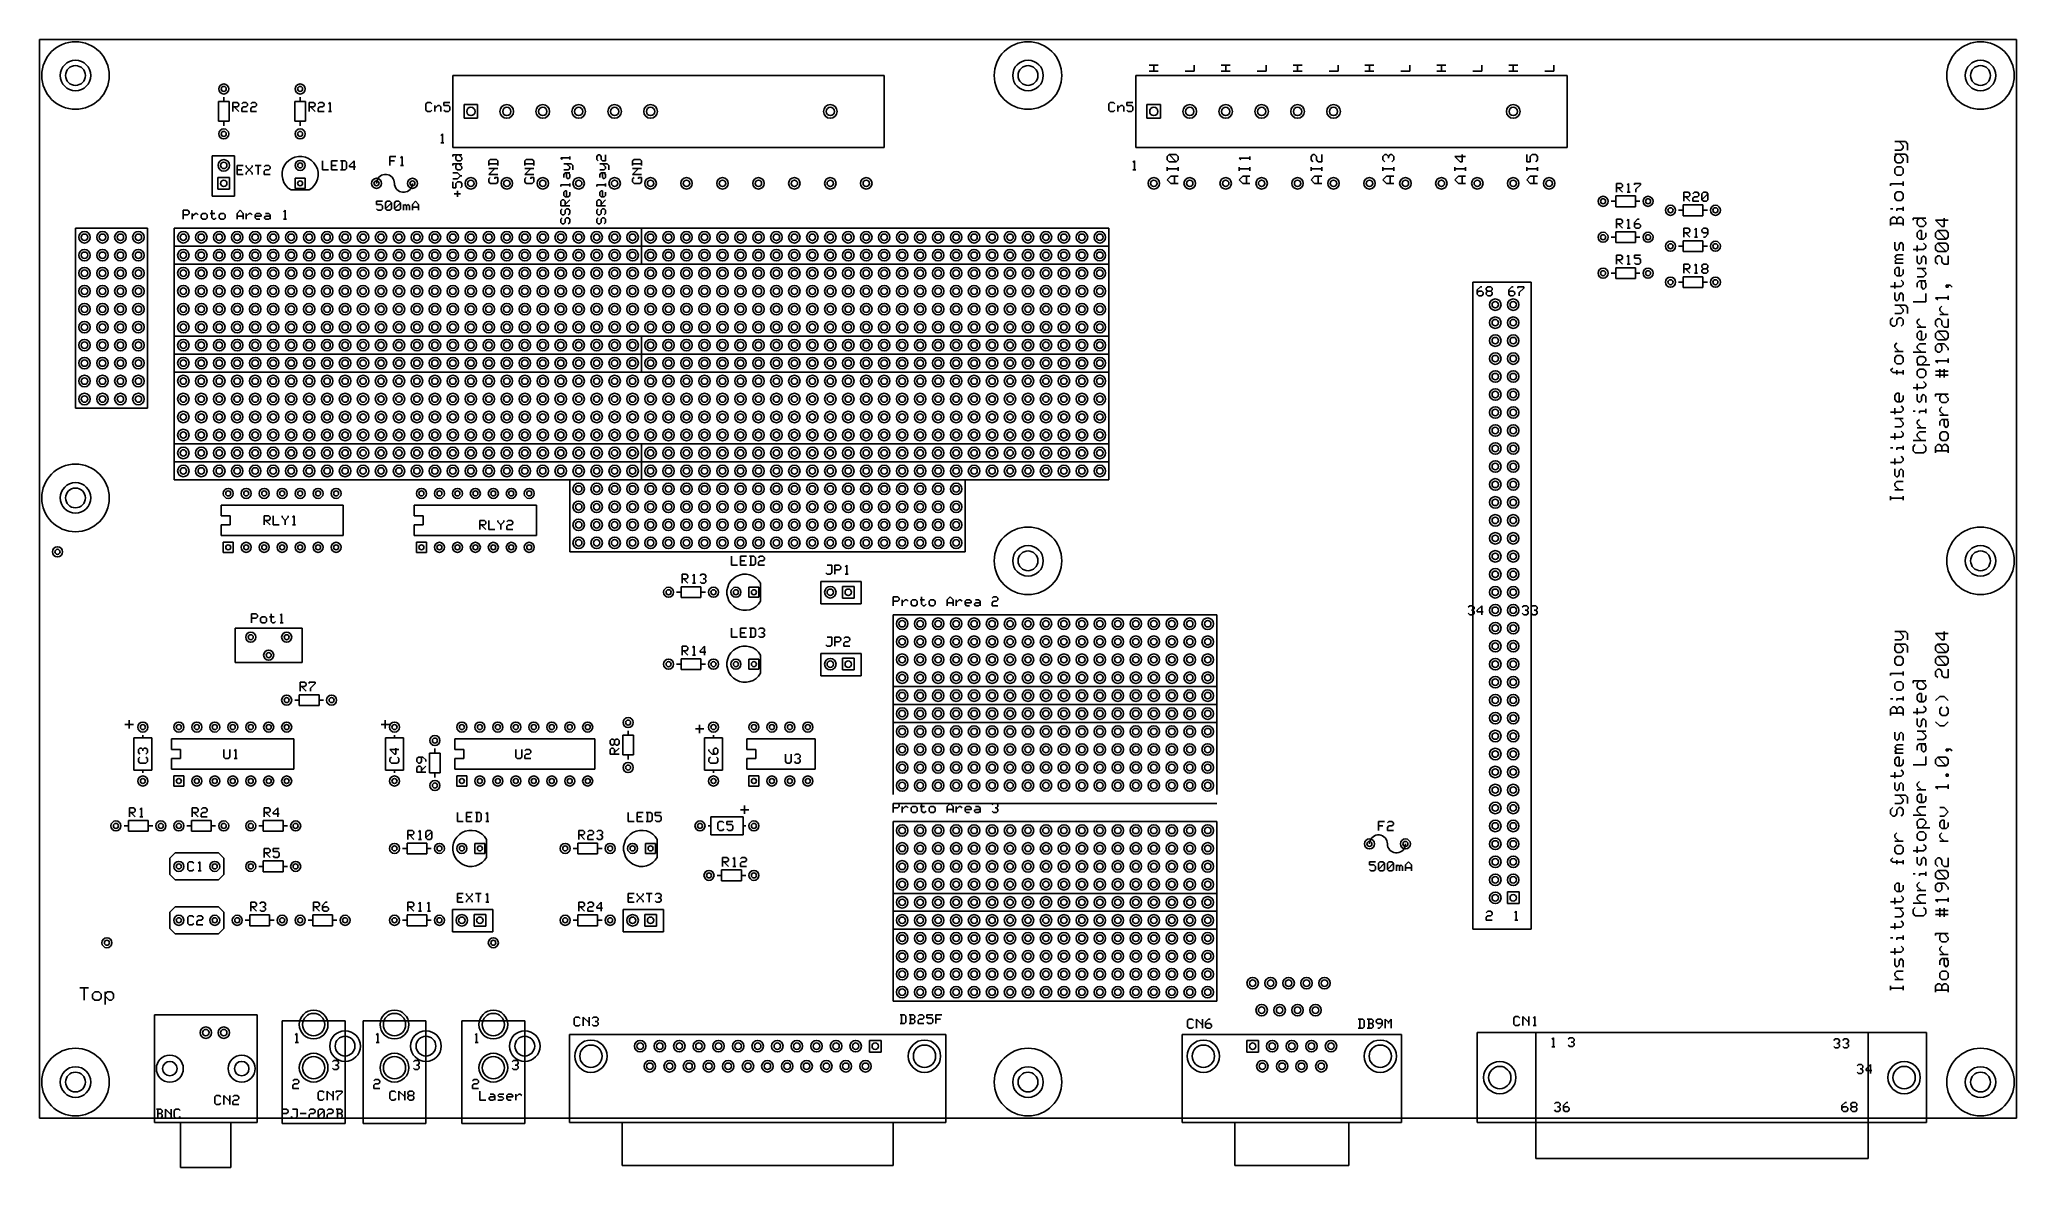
# Model space of a CAD drawing. Extents: x 0 to 11, y -0.3 to 6.
import ezdxf

# ---------------------------------------------------------------- set-up
doc = ezdxf.new("R2010")
doc.units = 0
doc.header["$LTSCALE"] = 0.001
doc.layers.get('0').update_dxf_attribs({"linetype": 'CONTINUOUS'})

msp = doc.modelspace()

# ---------------------------------------------------------------- linework, layer by layer
at = {"color": 7}
for p, q in [((0, 6), (11, 6)), ((0, 0), (0, 6)), ((11, 6), (11, 0)), ((6.175, 5.858), (6.225, 5.858)), ((6.2, 5.825), (6.2, 5.858)), ((6.425, 5.825), (6.425, 5.858)), ((6.575, 5.858), (6.625, 5.858)), ((6.6, 5.825), (6.6, 5.858)), ((6.825, 5.825), (6.825, 5.858)), ((6.975, 5.858), (7.025, 5.858)), ((7, 5.825), (7, 5.858)), ((7.225, 5.825), (7.225, 5.858)), ((7.375, 5.858), (7.425, 5.858)), ((7.4, 5.825), (7.4, 5.858)), ((7.625, 5.825), (7.625, 5.858)), ((7.775, 5.858), (7.825, 5.858)), ((7.8, 5.825), (7.8, 5.858)), ((8.025, 5.825), (8.025, 5.858)), ((8.175, 5.858), (8.225, 5.858)), ((8.2, 5.825), (8.2, 5.858)), ((8.425, 5.825), (8.425, 5.858)), ((2.3, 5.8), (2.3, 5.4)), ((2.3, 5.8), (4.7, 5.8)), ((4.7, 5.8), (4.7, 5.4)), ((6.1, 5.8), (6.1, 5.4)), ((6.1, 5.8), (8.5, 5.8)), ((6.175, 5.825), (6.225, 5.825)), ((6.375, 5.825), (6.425, 5.825)), ((6.575, 5.825), (6.625, 5.825)), ((6.775, 5.825), (6.825, 5.825)), ((6.975, 5.825), (7.025, 5.825)), ((7.175, 5.825), (7.225, 5.825)), ((7.375, 5.825), (7.425, 5.825)), ((7.575, 5.825), (7.625, 5.825)), ((7.775, 5.825), (7.825, 5.825)), ((7.975, 5.825), (8.025, 5.825)), ((8.175, 5.825), (8.225, 5.825)), ((8.375, 5.825), (8.425, 5.825)), ((8.5, 5.8), (8.5, 5.4)), ((0.995, 5.655), (0.995, 5.545)), ((0.995, 5.655), (1.055, 5.655)), ((1.025, 5.655), (1.025, 5.68)), ((1.055, 5.545), (1.055, 5.655)), ((1.075, 5.6), (1.075, 5.65)), ((1.075, 5.65), (1.1, 5.65)), ((1.1, 5.625), (1.075, 5.625)), ((1.083, 5.625), (1.108, 5.6)), ((1.1, 5.65), (1.108, 5.642)), ((1.108, 5.633), (1.1, 5.625)), ((1.108, 5.642), (1.108, 5.633)), ((1.125, 5.642), (1.133, 5.65)), ((1.133, 5.625), (1.125, 5.617)), ((1.125, 5.617), (1.125, 5.6)), ((1.133, 5.65), (1.15, 5.65)), ((1.15, 5.625), (1.133, 5.625)), ((1.15, 5.65), (1.158, 5.642)), ((1.158, 5.633), (1.15, 5.625)), ((1.158, 5.642), (1.158, 5.633)), ((1.175, 5.642), (1.183, 5.65)), ((1.183, 5.625), (1.175, 5.617)), ((1.175, 5.617), (1.175, 5.6)), ((1.183, 5.65), (1.2, 5.65)), ((1.2, 5.625), (1.183, 5.625)), ((1.2, 5.65), (1.208, 5.642)), ((1.208, 5.633), (1.2, 5.625)), ((1.208, 5.642), (1.208, 5.633)), ((1.42, 5.655), (1.42, 5.545)), ((1.42, 5.655), (1.48, 5.655)), ((1.45, 5.655), (1.45, 5.68)), ((1.48, 5.545), (1.48, 5.655)), ((1.5, 5.6), (1.5, 5.65)), ((1.5, 5.65), (1.525, 5.65)), ((1.525, 5.625), (1.5, 5.625)), ((1.508, 5.625), (1.533, 5.6)), ((1.525, 5.65), (1.533, 5.642)), ((1.533, 5.633), (1.525, 5.625)), ((1.533, 5.642), (1.533, 5.633)), ((1.55, 5.642), (1.558, 5.65)), ((1.558, 5.625), (1.55, 5.617)), ((1.55, 5.617), (1.55, 5.6)), ((1.558, 5.65), (1.575, 5.65)), ((1.575, 5.625), (1.558, 5.625)), ((1.575, 5.65), (1.583, 5.642)), ((1.583, 5.633), (1.575, 5.625)), ((1.583, 5.642), (1.583, 5.633)), ((1.608, 5.642), (1.617, 5.65)), ((1.617, 5.65), (1.617, 5.6)), ((2.158, 5.65), (2.15, 5.642)), ((2.15, 5.642), (2.15, 5.608)), ((2.175, 5.65), (2.158, 5.65)), ((2.183, 5.642), (2.175, 5.65)), ((2.2, 5.633), (2.2, 5.6)), ((2.2, 5.617), (2.217, 5.633)), ((2.217, 5.633), (2.225, 5.633)), ((2.225, 5.633), (2.233, 5.625)), ((2.233, 5.625), (2.233, 5.6)), ((2.283, 5.65), (2.25, 5.65)), ((2.25, 5.65), (2.25, 5.633)), ((2.25, 5.633), (2.275, 5.633)), ((2.275, 5.633), (2.283, 5.625)), ((2.283, 5.625), (2.283, 5.608)), ((2.362, 5.638), (2.437, 5.638)), ((2.362, 5.563), (2.362, 5.638)), ((2.437, 5.638), (2.437, 5.563)), ((5.958, 5.65), (5.95, 5.642)), ((5.95, 5.642), (5.95, 5.608)), ((5.975, 5.65), (5.958, 5.65)), ((5.983, 5.642), (5.975, 5.65)), ((6, 5.633), (6, 5.6)), ((6, 5.617), (6.017, 5.633)), ((6.017, 5.633), (6.025, 5.633)), ((6.025, 5.633), (6.033, 5.625)), ((6.033, 5.625), (6.033, 5.6)), ((6.083, 5.65), (6.05, 5.65)), ((6.05, 5.65), (6.05, 5.633)), ((6.05, 5.633), (6.075, 5.633)), ((6.075, 5.633), (6.083, 5.625)), ((6.083, 5.625), (6.083, 5.608)), ((6.162, 5.638), (6.237, 5.638)), ((6.162, 5.563), (6.162, 5.638)), ((6.237, 5.638), (6.237, 5.563)), ((1.055, 5.545), (0.995, 5.545)), ((1.025, 5.545), (1.025, 5.52)), ((1.125, 5.6), (1.158, 5.6)), ((1.175, 5.6), (1.208, 5.6)), ((1.48, 5.545), (1.42, 5.545)), ((1.45, 5.545), (1.45, 5.52)), ((1.55, 5.6), (1.583, 5.6)), ((1.608, 5.6), (1.625, 5.6)), ((2.15, 5.608), (2.158, 5.6)), ((2.158, 5.6), (2.175, 5.6)), ((2.175, 5.6), (2.183, 5.608)), ((2.258, 5.6), (2.25, 5.608)), ((2.275, 5.6), (2.258, 5.6)), ((2.283, 5.608), (2.275, 5.6)), ((2.437, 5.563), (2.362, 5.563)), ((5.95, 5.608), (5.958, 5.6)), ((5.958, 5.6), (5.975, 5.6)), ((5.975, 5.6), (5.983, 5.608)), ((6.058, 5.6), (6.05, 5.608)), ((6.075, 5.6), (6.058, 5.6)), ((6.083, 5.608), (6.075, 5.6)), ((6.237, 5.563), (6.162, 5.563)), ((2.233, 5.467), (2.242, 5.475)), ((2.233, 5.425), (2.25, 5.425)), ((2.242, 5.475), (2.242, 5.425)), ((2.3, 5.4), (4.7, 5.4)), ((6.1, 5.4), (8.5, 5.4)), ((10.323, 5.432), (10.382, 5.432)), ((10.37, 5.408), (10.347, 5.432)), ((10.358, 5.385), (10.37, 5.397)), ((10.37, 5.397), (10.37, 5.408)), ((10.382, 5.432), (10.393, 5.42)), ((10.393, 5.42), (10.393, 5.385)), ((0.96, 5.128), (0.96, 5.353)), ((1.085, 5.353), (0.96, 5.353)), ((1.085, 5.353), (1.085, 5.128)), ((1.133, 5.3), (1.1, 5.3)), ((1.1, 5.3), (1.1, 5.25)), ((1.15, 5.3), (1.15, 5.292)), ((1.15, 5.292), (1.183, 5.258)), ((1.183, 5.292), (1.15, 5.258)), ((1.183, 5.3), (1.183, 5.292)), ((1.2, 5.3), (1.233, 5.3)), ((1.217, 5.3), (1.217, 5.25)), ((1.25, 5.292), (1.258, 5.3)), ((1.258, 5.3), (1.275, 5.3)), ((1.275, 5.3), (1.283, 5.292)), ((1.283, 5.283), (1.275, 5.275)), ((1.283, 5.292), (1.283, 5.283)), ((1.354, 5.281), (1.35, 5.262)), ((1.362, 5.298), (1.354, 5.281)), ((1.373, 5.314), (1.362, 5.298)), ((1.387, 5.328), (1.373, 5.314)), ((1.403, 5.339), (1.387, 5.328)), ((1.421, 5.346), (1.403, 5.339)), ((1.44, 5.35), (1.421, 5.346)), ((1.46, 5.35), (1.44, 5.35)), ((1.479, 5.346), (1.46, 5.35)), ((1.497, 5.339), (1.479, 5.346)), ((1.513, 5.328), (1.497, 5.339)), ((1.527, 5.314), (1.513, 5.328)), ((1.538, 5.298), (1.527, 5.314)), ((1.546, 5.281), (1.538, 5.298)), ((1.55, 5.262), (1.546, 5.281)), ((1.575, 5.325), (1.575, 5.275)), ((1.658, 5.325), (1.625, 5.325)), ((1.625, 5.325), (1.625, 5.275)), ((1.625, 5.3), (1.65, 5.3)), ((1.675, 5.325), (1.7, 5.325)), ((1.683, 5.325), (1.683, 5.275)), ((1.7, 5.325), (1.708, 5.317)), ((1.708, 5.283), (1.7, 5.275)), ((1.708, 5.317), (1.708, 5.283)), ((1.725, 5.3), (1.75, 5.325)), ((1.725, 5.292), (1.725, 5.3)), ((1.758, 5.292), (1.725, 5.292)), ((1.75, 5.325), (1.75, 5.275)), ((1.983, 5.35), (1.95, 5.35)), ((1.95, 5.35), (1.95, 5.3)), ((1.95, 5.325), (1.975, 5.325)), ((2.008, 5.342), (2.017, 5.35)), ((2.008, 5.3), (2.025, 5.3)), ((2.017, 5.35), (2.017, 5.3)), ((2.3, 5.35), (2.3, 5.358)), ((2.3, 5.358), (2.35, 5.358)), ((2.3, 5.3), (2.3, 5.308)), ((2.3, 5.308), (2.35, 5.308)), ((2.325, 5.358), (2.317, 5.35)), ((2.317, 5.35), (2.317, 5.333)), ((2.317, 5.333), (2.325, 5.325)), ((2.325, 5.308), (2.317, 5.3)), ((2.317, 5.3), (2.317, 5.283)), ((2.317, 5.283), (2.325, 5.275)), ((2.325, 5.325), (2.342, 5.325)), ((2.35, 5.342), (2.333, 5.358)), ((2.35, 5.292), (2.333, 5.308)), ((2.342, 5.325), (2.35, 5.333)), ((2.342, 5.275), (2.35, 5.283)), ((2.35, 5.333), (2.35, 5.342)), ((2.35, 5.283), (2.35, 5.292)), ((2.5, 5.325), (2.508, 5.333)), ((2.5, 5.3), (2.5, 5.325)), ((2.5, 5.308), (2.55, 5.308)), ((2.5, 5.25), (2.533, 5.283)), ((2.5, 5.283), (2.55, 5.283)), ((2.508, 5.333), (2.542, 5.333)), ((2.542, 5.333), (2.55, 5.325)), ((2.55, 5.325), (2.55, 5.3)), ((2.7, 5.325), (2.708, 5.333)), ((2.7, 5.3), (2.7, 5.325)), ((2.7, 5.308), (2.75, 5.308)), ((2.7, 5.25), (2.733, 5.283)), ((2.7, 5.283), (2.75, 5.283)), ((2.708, 5.333), (2.742, 5.333)), ((2.742, 5.333), (2.75, 5.325)), ((2.75, 5.325), (2.75, 5.3)), ((2.908, 5.333), (2.9, 5.342)), ((2.9, 5.342), (2.95, 5.342)), ((2.917, 5.308), (2.958, 5.308)), ((2.95, 5.292), (2.933, 5.308)), ((2.942, 5.275), (2.95, 5.283)), ((2.95, 5.333), (2.95, 5.35)), ((2.95, 5.283), (2.95, 5.292)), ((2.958, 5.308), (2.967, 5.3)), ((2.967, 5.3), (2.967, 5.275)), ((3.1, 5.35), (3.108, 5.358)), ((3.1, 5.333), (3.1, 5.35)), ((3.108, 5.325), (3.1, 5.333)), ((3.108, 5.358), (3.117, 5.358)), ((3.117, 5.358), (3.125, 5.35)), ((3.117, 5.308), (3.158, 5.308)), ((3.125, 5.35), (3.125, 5.333)), ((3.125, 5.333), (3.133, 5.325)), ((3.133, 5.325), (3.15, 5.325)), ((3.15, 5.292), (3.133, 5.308)), ((3.142, 5.275), (3.15, 5.283)), ((3.15, 5.325), (3.15, 5.358)), ((3.15, 5.283), (3.15, 5.292)), ((3.158, 5.308), (3.167, 5.3)), ((3.167, 5.3), (3.167, 5.275)), ((3.3, 5.325), (3.308, 5.333)), ((3.3, 5.3), (3.3, 5.325)), ((3.3, 5.308), (3.35, 5.308)), ((3.3, 5.25), (3.333, 5.283)), ((3.3, 5.283), (3.35, 5.283)), ((3.308, 5.333), (3.342, 5.333)), ((3.342, 5.333), (3.35, 5.325)), ((3.35, 5.325), (3.35, 5.3)), ((6.083, 5.317), (6.092, 5.325)), ((6.092, 5.325), (6.092, 5.275)), ((6.275, 5.35), (6.285, 5.36)), ((6.275, 5.33), (6.275, 5.35)), ((6.285, 5.32), (6.275, 5.33)), ((6.275, 5.27), (6.275, 5.29)), ((6.275, 5.28), (6.335, 5.28)), ((6.285, 5.36), (6.325, 5.36)), ((6.325, 5.32), (6.285, 5.36)), ((6.325, 5.32), (6.285, 5.32)), ((6.325, 5.36), (6.335, 5.35)), ((6.335, 5.33), (6.325, 5.32)), ((6.335, 5.35), (6.335, 5.33)), ((6.335, 5.27), (6.335, 5.29)), ((6.685, 5.33), (6.675, 5.34)), ((6.675, 5.34), (6.735, 5.34)), ((6.675, 5.27), (6.675, 5.29)), ((6.675, 5.28), (6.735, 5.28)), ((6.735, 5.33), (6.735, 5.35)), ((6.735, 5.27), (6.735, 5.29)), ((7.075, 5.35), (7.085, 5.36)), ((7.075, 5.33), (7.075, 5.35)), ((7.085, 5.32), (7.075, 5.33)), ((7.075, 5.27), (7.075, 5.29)), ((7.075, 5.28), (7.135, 5.28)), ((7.085, 5.36), (7.095, 5.36)), ((7.095, 5.36), (7.105, 5.35)), ((7.105, 5.35), (7.105, 5.33)), ((7.105, 5.33), (7.115, 5.32)), ((7.115, 5.32), (7.135, 5.32)), ((7.135, 5.32), (7.135, 5.36)), ((7.135, 5.27), (7.135, 5.29)), ((7.475, 5.35), (7.485, 5.36)), ((7.475, 5.33), (7.475, 5.35)), ((7.485, 5.32), (7.475, 5.33)), ((7.475, 5.27), (7.475, 5.29)), ((7.475, 5.28), (7.535, 5.28)), ((7.485, 5.36), (7.495, 5.36)), ((7.495, 5.36), (7.505, 5.35)), ((7.505, 5.35), (7.515, 5.36)), ((7.505, 5.35), (7.505, 5.34)), ((7.515, 5.36), (7.525, 5.36)), ((7.525, 5.36), (7.535, 5.35)), ((7.535, 5.33), (7.525, 5.32)), ((7.535, 5.35), (7.535, 5.33)), ((7.535, 5.27), (7.535, 5.29)), ((7.905, 5.32), (7.875, 5.35)), ((7.875, 5.35), (7.935, 5.35)), ((7.875, 5.27), (7.875, 5.29)), ((7.875, 5.28), (7.935, 5.28)), ((7.915, 5.32), (7.905, 5.32)), ((7.915, 5.36), (7.915, 5.32)), ((7.935, 5.27), (7.935, 5.29)), ((8.275, 5.36), (8.275, 5.32)), ((8.275, 5.32), (8.295, 5.32)), ((8.275, 5.27), (8.275, 5.29)), ((8.275, 5.28), (8.335, 5.28)), ((8.295, 5.35), (8.305, 5.36)), ((8.295, 5.32), (8.295, 5.35)), ((8.305, 5.36), (8.325, 5.36)), ((8.325, 5.36), (8.335, 5.35)), ((8.335, 5.33), (8.325, 5.32)), ((8.335, 5.35), (8.335, 5.33)), ((8.335, 5.27), (8.335, 5.29)), ((10.323, 5.385), (10.358, 5.385)), ((10.335, 5.362), (10.323, 5.35)), ((10.323, 5.362), (10.382, 5.362)), ((10.323, 5.35), (10.323, 5.327)), ((10.323, 5.327), (10.335, 5.315)), ((10.335, 5.292), (10.323, 5.28)), ((10.323, 5.28), (10.323, 5.257)), ((10.335, 5.315), (10.358, 5.315)), ((10.358, 5.292), (10.335, 5.292)), ((10.37, 5.338), (10.347, 5.362)), ((10.358, 5.315), (10.37, 5.327)), ((10.37, 5.28), (10.358, 5.292)), ((10.37, 5.327), (10.37, 5.338)), ((10.37, 5.257), (10.37, 5.28)), ((10.382, 5.362), (10.393, 5.35)), ((10.393, 5.35), (10.393, 5.315)), ((0.992, 5.232), (1.057, 5.232)), ((0.992, 5.167), (0.992, 5.232)), ((1.057, 5.232), (1.057, 5.167)), ((1.1, 5.275), (1.125, 5.275)), ((1.1, 5.25), (1.133, 5.25)), ((1.15, 5.258), (1.15, 5.25)), ((1.183, 5.258), (1.183, 5.25)), ((1.258, 5.275), (1.25, 5.267)), ((1.25, 5.267), (1.25, 5.25)), ((1.25, 5.25), (1.283, 5.25)), ((1.275, 5.275), (1.258, 5.275)), ((1.35, 5.262), (1.35, 5.242)), ((1.35, 5.242), (1.353, 5.223)), ((1.353, 5.223), (1.36, 5.205)), ((1.36, 5.205), (1.371, 5.188)), ((1.371, 5.188), (1.384, 5.174)), ((1.384, 5.174), (1.4, 5.163)), ((1.422, 5.228), (1.478, 5.228)), ((1.422, 5.172), (1.422, 5.228)), ((1.478, 5.172), (1.422, 5.172)), ((1.478, 5.228), (1.478, 5.172)), ((1.5, 5.163), (1.516, 5.174)), ((1.516, 5.174), (1.529, 5.188)), ((1.529, 5.188), (1.54, 5.205)), ((1.54, 5.205), (1.547, 5.223)), ((1.547, 5.223), (1.55, 5.242)), ((1.55, 5.242), (1.55, 5.262)), ((1.575, 5.275), (1.608, 5.275)), ((1.625, 5.275), (1.658, 5.275)), ((1.7, 5.275), (1.675, 5.275)), ((1.876, 5.209), (1.875, 5.2)), ((1.878, 5.218), (1.876, 5.209)), ((1.882, 5.226), (1.878, 5.218)), ((1.888, 5.234), (1.882, 5.226)), ((1.895, 5.24), (1.888, 5.234)), ((1.903, 5.245), (1.895, 5.24)), ((1.911, 5.248), (1.903, 5.245)), ((1.92, 5.25), (1.911, 5.248)), ((1.93, 5.25), (1.92, 5.25)), ((1.939, 5.248), (1.93, 5.25)), ((1.947, 5.245), (1.939, 5.248)), ((1.955, 5.24), (1.947, 5.245)), ((1.962, 5.234), (1.955, 5.24)), ((1.968, 5.226), (1.962, 5.234)), ((1.972, 5.218), (1.968, 5.226)), ((1.974, 5.209), (1.972, 5.218)), ((1.975, 5.2), (1.974, 5.209)), ((1.975, 5.2), (1.976, 5.191)), ((1.976, 5.191), (1.978, 5.182)), ((1.978, 5.182), (1.982, 5.174)), ((1.982, 5.174), (1.988, 5.166)), ((2.062, 5.166), (2.068, 5.174)), ((2.068, 5.174), (2.072, 5.182)), ((2.072, 5.182), (2.074, 5.191)), ((2.074, 5.191), (2.075, 5.2)), ((2.325, 5.258), (2.3, 5.258)), ((2.3, 5.225), (2.325, 5.225)), ((2.3, 5.208), (2.3, 5.175)), ((2.3, 5.175), (2.317, 5.175)), ((2.317, 5.2), (2.325, 5.208)), ((2.317, 5.175), (2.317, 5.2)), ((2.325, 5.275), (2.342, 5.275)), ((2.342, 5.242), (2.325, 5.258)), ((2.325, 5.225), (2.342, 5.242)), ((2.325, 5.208), (2.342, 5.208)), ((2.342, 5.242), (2.35, 5.242)), ((2.342, 5.208), (2.35, 5.2)), ((2.35, 5.183), (2.342, 5.175)), ((2.35, 5.2), (2.35, 5.183)), ((2.55, 5.25), (2.5, 5.25)), ((2.508, 5.233), (2.5, 5.225)), ((2.5, 5.225), (2.5, 5.208)), ((2.5, 5.208), (2.508, 5.2)), ((2.508, 5.2), (2.542, 5.2)), ((2.55, 5.233), (2.533, 5.233)), ((2.533, 5.233), (2.533, 5.225)), ((2.542, 5.2), (2.55, 5.208)), ((2.55, 5.208), (2.55, 5.233)), ((2.75, 5.25), (2.7, 5.25)), ((2.708, 5.233), (2.7, 5.225)), ((2.7, 5.225), (2.7, 5.208)), ((2.7, 5.208), (2.708, 5.2)), ((2.708, 5.2), (2.742, 5.2)), ((2.75, 5.233), (2.733, 5.233)), ((2.733, 5.233), (2.733, 5.225)), ((2.742, 5.2), (2.75, 5.208)), ((2.75, 5.208), (2.75, 5.233)), ((2.9, 5.183), (2.9, 5.192)), ((2.9, 5.192), (2.95, 5.192)), ((2.917, 5.275), (2.942, 5.275)), ((2.917, 5.25), (2.925, 5.258)), ((2.917, 5.233), (2.917, 5.25)), ((2.925, 5.258), (2.95, 5.258)), ((2.933, 5.258), (2.933, 5.233)), ((2.933, 5.233), (2.942, 5.225)), ((2.95, 5.25), (2.942, 5.258)), ((2.942, 5.225), (2.95, 5.233)), ((2.95, 5.233), (2.95, 5.25)), ((2.95, 5.183), (2.95, 5.2)), ((3.1, 5.183), (3.1, 5.192)), ((3.1, 5.192), (3.15, 5.192)), ((3.117, 5.275), (3.142, 5.275)), ((3.117, 5.25), (3.125, 5.258)), ((3.117, 5.233), (3.117, 5.25)), ((3.125, 5.258), (3.15, 5.258)), ((3.133, 5.258), (3.133, 5.233)), ((3.133, 5.233), (3.142, 5.225)), ((3.15, 5.25), (3.142, 5.258)), ((3.142, 5.225), (3.15, 5.233)), ((3.15, 5.233), (3.15, 5.25)), ((3.15, 5.183), (3.15, 5.2)), ((3.35, 5.25), (3.3, 5.25)), ((3.308, 5.233), (3.3, 5.225)), ((3.3, 5.225), (3.3, 5.208)), ((3.3, 5.208), (3.308, 5.2)), ((3.308, 5.2), (3.342, 5.2)), ((3.35, 5.233), (3.333, 5.233)), ((3.333, 5.233), (3.333, 5.225)), ((3.342, 5.2), (3.35, 5.208)), ((3.35, 5.208), (3.35, 5.233)), ((6.083, 5.275), (6.1, 5.275)), ((6.275, 5.22), (6.295, 5.24)), ((6.295, 5.2), (6.275, 5.22)), ((6.295, 5.24), (6.335, 5.24)), ((6.335, 5.2), (6.295, 5.2)), ((6.315, 5.2), (6.315, 5.24)), ((6.675, 5.22), (6.695, 5.24)), ((6.695, 5.2), (6.675, 5.22)), ((6.695, 5.24), (6.735, 5.24)), ((6.735, 5.2), (6.695, 5.2)), ((6.715, 5.2), (6.715, 5.24)), ((7.075, 5.22), (7.095, 5.24)), ((7.095, 5.2), (7.075, 5.22)), ((7.095, 5.24), (7.135, 5.24)), ((7.135, 5.2), (7.095, 5.2)), ((7.115, 5.2), (7.115, 5.24)), ((7.475, 5.22), (7.495, 5.24)), ((7.495, 5.2), (7.475, 5.22)), ((7.495, 5.24), (7.535, 5.24)), ((7.535, 5.2), (7.495, 5.2)), ((7.515, 5.2), (7.515, 5.24)), ((7.875, 5.22), (7.895, 5.24)), ((7.895, 5.2), (7.875, 5.22)), ((7.895, 5.24), (7.935, 5.24)), ((7.935, 5.2), (7.895, 5.2)), ((7.915, 5.2), (7.915, 5.24)), ((8.275, 5.22), (8.295, 5.24)), ((8.295, 5.2), (8.275, 5.22)), ((8.295, 5.24), (8.335, 5.24)), ((8.335, 5.2), (8.295, 5.2)), ((8.315, 5.2), (8.315, 5.24)), ((8.775, 5.15), (8.775, 5.2)), ((8.775, 5.2), (8.8, 5.2)), ((8.8, 5.175), (8.775, 5.175)), ((8.783, 5.175), (8.808, 5.15)), ((8.8, 5.2), (8.808, 5.192)), ((8.808, 5.183), (8.8, 5.175)), ((8.808, 5.192), (8.808, 5.183)), ((8.833, 5.192), (8.842, 5.2)), ((8.842, 5.2), (8.842, 5.15)), ((8.875, 5.192), (8.875, 5.2)), ((8.875, 5.2), (8.908, 5.2)), ((8.908, 5.192), (8.883, 5.167)), ((8.908, 5.2), (8.908, 5.192)), ((10.3, 5.187), (10.3, 5.198)), ((10.3, 5.198), (10.37, 5.198)), ((10.323, 5.257), (10.335, 5.245)), ((10.335, 5.245), (10.358, 5.245)), ((10.358, 5.245), (10.37, 5.257)), ((10.37, 5.187), (10.37, 5.21)), ((0.96, 5.128), (1.085, 5.128)), ((1.057, 5.167), (0.992, 5.167)), ((1.5, 5.163), (1.4, 5.163)), ((1.908, 5.1), (1.875, 5.1)), ((1.875, 5.1), (1.875, 5.083)), ((1.875, 5.083), (1.9, 5.083)), ((1.9, 5.083), (1.908, 5.075)), ((1.908, 5.075), (1.908, 5.058)), ((1.925, 5.092), (1.933, 5.1)), ((1.925, 5.058), (1.925, 5.092)), ((1.925, 5.058), (1.958, 5.092)), ((1.933, 5.1), (1.95, 5.1)), ((1.95, 5.1), (1.958, 5.092)), ((1.958, 5.092), (1.958, 5.058)), ((1.975, 5.092), (1.983, 5.1)), ((1.975, 5.058), (1.975, 5.092)), ((1.975, 5.058), (2.008, 5.092)), ((1.983, 5.1), (2, 5.1)), ((1.988, 5.166), (1.995, 5.16)), ((1.995, 5.16), (2.003, 5.155)), ((2, 5.1), (2.008, 5.092)), ((2.003, 5.155), (2.011, 5.152)), ((2.008, 5.092), (2.008, 5.058)), ((2.011, 5.152), (2.02, 5.15)), ((2.02, 5.15), (2.03, 5.15)), ((2.025, 5.083), (2.025, 5.05)), ((2.025, 5.075), (2.033, 5.083)), ((2.03, 5.15), (2.039, 5.152)), ((2.033, 5.083), (2.042, 5.075)), ((2.039, 5.152), (2.047, 5.155)), ((2.042, 5.075), (2.05, 5.083)), ((2.042, 5.075), (2.042, 5.05)), ((2.047, 5.155), (2.055, 5.16)), ((2.05, 5.083), (2.058, 5.075)), ((2.055, 5.16), (2.062, 5.166)), ((2.058, 5.075), (2.058, 5.05)), ((2.075, 5.083), (2.092, 5.1)), ((2.075, 5.05), (2.075, 5.083)), ((2.075, 5.067), (2.108, 5.067)), ((2.092, 5.1), (2.108, 5.083)), ((2.108, 5.083), (2.108, 5.05)), ((2.308, 5.142), (2.342, 5.142)), ((2.325, 5.125), (2.325, 5.158)), ((2.9, 5.1), (2.908, 5.108)), ((2.9, 5.075), (2.9, 5.1)), ((2.95, 5.075), (2.9, 5.075)), ((2.908, 5.108), (2.917, 5.108)), ((2.925, 5.158), (2.917, 5.15)), ((2.917, 5.15), (2.917, 5.133)), ((2.917, 5.133), (2.925, 5.125)), ((2.917, 5.108), (2.925, 5.1)), ((2.933, 5.158), (2.925, 5.158)), ((2.925, 5.125), (2.942, 5.125)), ((2.925, 5.083), (2.95, 5.108)), ((2.925, 5.1), (2.925, 5.075)), ((2.933, 5.125), (2.933, 5.158)), ((2.942, 5.125), (2.95, 5.133)), ((2.95, 5.133), (2.95, 5.15)), ((3.1, 5.1), (3.108, 5.108)), ((3.1, 5.075), (3.1, 5.1)), ((3.15, 5.075), (3.1, 5.075)), ((3.108, 5.108), (3.117, 5.108)), ((3.125, 5.158), (3.117, 5.15)), ((3.117, 5.15), (3.117, 5.133)), ((3.117, 5.133), (3.125, 5.125)), ((3.117, 5.108), (3.125, 5.1)), ((3.133, 5.158), (3.125, 5.158)), ((3.125, 5.125), (3.142, 5.125)), ((3.125, 5.083), (3.15, 5.108)), ((3.125, 5.1), (3.125, 5.075)), ((3.133, 5.125), (3.133, 5.158)), ((3.142, 5.125), (3.15, 5.133)), ((3.15, 5.133), (3.15, 5.15)), ((8.77, 5.1), (8.745, 5.1)), ((8.77, 5.07), (8.77, 5.13)), ((8.88, 5.13), (8.77, 5.13)), ((8.77, 5.07), (8.88, 5.07)), ((8.833, 5.15), (8.85, 5.15)), ((8.88, 5.13), (8.88, 5.07)), ((8.88, 5.1), (8.905, 5.1)), ((8.883, 5.167), (8.883, 5.15)), ((9.145, 5.02), (9.145, 5.08)), ((9.255, 5.08), (9.145, 5.08)), ((9.15, 5.1), (9.15, 5.15)), ((9.15, 5.15), (9.175, 5.15)), ((9.175, 5.125), (9.15, 5.125)), ((9.158, 5.125), (9.183, 5.1)), ((9.175, 5.15), (9.183, 5.142)), ((9.183, 5.133), (9.175, 5.125)), ((9.183, 5.142), (9.183, 5.133)), ((9.2, 5.142), (9.208, 5.15)), ((9.208, 5.125), (9.2, 5.117)), ((9.2, 5.117), (9.2, 5.1)), ((9.2, 5.1), (9.233, 5.1)), ((9.208, 5.15), (9.225, 5.15)), ((9.225, 5.125), (9.208, 5.125)), ((9.225, 5.15), (9.233, 5.142)), ((9.233, 5.133), (9.225, 5.125)), ((9.233, 5.142), (9.233, 5.133)), ((9.25, 5.142), (9.258, 5.15)), ((9.25, 5.108), (9.25, 5.142)), ((9.25, 5.108), (9.283, 5.142)), ((9.258, 5.1), (9.25, 5.108)), ((9.255, 5.08), (9.255, 5.02)), ((9.258, 5.15), (9.275, 5.15)), ((9.275, 5.1), (9.258, 5.1)), ((9.275, 5.15), (9.283, 5.142)), ((9.283, 5.108), (9.275, 5.1)), ((9.283, 5.142), (9.283, 5.108)), ((10.335, 5.152), (10.323, 5.14)), ((10.323, 5.14), (10.323, 5.117)), ((10.323, 5.117), (10.335, 5.105)), ((10.358, 5.152), (10.335, 5.152)), ((10.335, 5.105), (10.358, 5.105)), ((10.37, 5.14), (10.358, 5.152)), ((10.358, 5.105), (10.37, 5.117)), ((10.37, 5.117), (10.37, 5.14)), ((10.37, 5.047), (10.37, 5.07)), ((0.2, 4.95), (0.2, 3.95)), ((0.6, 4.95), (0.2, 4.95)), ((0.6, 3.95), (0.6, 4.95)), ((0.75, 4.85), (0.75, 4.95)), ((0.75, 4.95), (3.35, 4.95)), ((0.8, 5), (0.8, 5.05)), ((0.8, 5.05), (0.825, 5.05)), ((0.825, 5.025), (0.8, 5.025)), ((0.825, 5.05), (0.833, 5.042)), ((0.833, 5.033), (0.825, 5.025)), ((0.833, 5.042), (0.833, 5.033)), ((0.85, 5.033), (0.85, 5)), ((0.85, 5.017), (0.867, 5.033)), ((0.867, 5.033), (0.875, 5.033)), ((0.875, 5.033), (0.883, 5.025)), ((0.908, 5.033), (0.9, 5.025)), ((0.9, 5.025), (0.9, 5.008)), ((0.9, 5.008), (0.908, 5)), ((0.925, 5.033), (0.908, 5.033)), ((0.908, 5), (0.925, 5)), ((0.933, 5.025), (0.925, 5.033)), ((0.925, 5), (0.933, 5.008)), ((0.933, 5.008), (0.933, 5.025)), ((0.95, 5.033), (0.975, 5.033)), ((0.958, 5.05), (0.958, 5.008)), ((0.958, 5.008), (0.967, 5)), ((0.967, 5), (0.975, 5)), ((0.975, 5), (0.983, 5.008)), ((1.008, 5.033), (1, 5.025)), ((1, 5.025), (1, 5.008)), ((1, 5.008), (1.008, 5)), ((1.025, 5.033), (1.008, 5.033)), ((1.008, 5), (1.025, 5)), ((1.033, 5.025), (1.025, 5.033)), ((1.025, 5), (1.033, 5.008)), ((1.033, 5.008), (1.033, 5.025)), ((1.1, 5.033), (1.117, 5.05)), ((1.1, 5), (1.1, 5.033)), ((1.1, 5.017), (1.133, 5.017)), ((1.117, 5.05), (1.133, 5.033)), ((1.133, 5.033), (1.133, 5)), ((1.15, 5.033), (1.15, 5)), ((1.15, 5.017), (1.167, 5.033)), ((1.167, 5.033), (1.175, 5.033)), ((1.175, 5.033), (1.183, 5.025)), ((1.208, 5.033), (1.2, 5.025)), ((1.2, 5.025), (1.2, 5.008)), ((1.2, 5.017), (1.233, 5.017)), ((1.2, 5.008), (1.208, 5)), ((1.225, 5.033), (1.208, 5.033)), ((1.208, 5), (1.225, 5)), ((1.233, 5.025), (1.225, 5.033)), ((1.233, 5.017), (1.233, 5.025)), ((1.258, 5.017), (1.25, 5.008)), ((1.25, 5.008), (1.258, 5)), ((1.258, 5.033), (1.275, 5.033)), ((1.283, 5.017), (1.258, 5.017)), ((1.258, 5), (1.275, 5)), ((1.275, 5.033), (1.283, 5.025)), ((1.275, 5), (1.283, 5.008)), ((1.283, 5.025), (1.283, 5)), ((1.358, 5.042), (1.367, 5.05)), ((1.358, 5), (1.375, 5)), ((1.367, 5.05), (1.367, 5)), ((1.883, 5.05), (1.875, 5.058)), ((1.9, 5.05), (1.883, 5.05)), ((1.908, 5.058), (1.9, 5.05)), ((1.933, 5.05), (1.925, 5.058)), ((1.95, 5.05), (1.933, 5.05)), ((1.958, 5.058), (1.95, 5.05)), ((1.983, 5.05), (1.975, 5.058)), ((2, 5.05), (1.983, 5.05)), ((2.008, 5.058), (2, 5.05)), ((2.908, 5.058), (2.9, 5.05)), ((2.9, 5.05), (2.9, 5.033)), ((2.9, 5.033), (2.908, 5.025)), ((2.908, 5.008), (2.9, 5)), ((2.9, 5), (2.9, 4.983)), ((2.9, 4.983), (2.908, 4.975)), ((2.908, 5.025), (2.917, 5.025)), ((2.908, 4.975), (2.917, 4.975)), ((2.917, 5.025), (2.925, 5.033)), ((2.917, 4.975), (2.925, 4.983)), ((2.925, 5.05), (2.933, 5.058)), ((2.925, 5.033), (2.925, 5.05)), ((2.925, 5), (2.933, 5.008)), ((2.925, 4.983), (2.925, 5)), ((2.933, 5.058), (2.942, 5.058)), ((2.933, 5.008), (2.942, 5.008)), ((2.942, 5.058), (2.95, 5.05)), ((2.95, 5.033), (2.942, 5.025)), ((2.942, 5.008), (2.95, 5)), ((2.95, 4.983), (2.942, 4.975)), ((2.95, 5.05), (2.95, 5.033)), ((2.95, 5), (2.95, 4.983)), ((3.108, 5.058), (3.1, 5.05)), ((3.1, 5.05), (3.1, 5.033)), ((3.1, 5.033), (3.108, 5.025)), ((3.108, 5.008), (3.1, 5)), ((3.1, 5), (3.1, 4.983)), ((3.1, 4.983), (3.108, 4.975)), ((3.108, 5.025), (3.117, 5.025)), ((3.108, 4.975), (3.117, 4.975)), ((3.117, 5.025), (3.125, 5.033)), ((3.117, 4.975), (3.125, 4.983)), ((3.125, 5.05), (3.133, 5.058)), ((3.125, 5.033), (3.125, 5.05)), ((3.125, 5), (3.133, 5.008)), ((3.125, 4.983), (3.125, 5)), ((3.133, 5.058), (3.142, 5.058)), ((3.133, 5.008), (3.142, 5.008)), ((3.142, 5.058), (3.15, 5.05)), ((3.15, 5.033), (3.142, 5.025)), ((3.142, 5.008), (3.15, 5)), ((3.15, 4.983), (3.142, 4.975)), ((3.15, 5.05), (3.15, 5.033)), ((3.15, 5), (3.15, 4.983)), ((3.35, 4.95), (3.35, 4.85)), ((3.35, 4.95), (5.95, 4.95)), ((5.95, 4.95), (5.95, 4.75)), ((8.775, 4.95), (8.775, 5)), ((8.775, 5), (8.8, 5)), ((8.8, 4.975), (8.775, 4.975)), ((8.783, 4.975), (8.808, 4.95)), ((8.8, 5), (8.808, 4.992)), ((8.808, 4.983), (8.8, 4.975)), ((8.808, 4.992), (8.808, 4.983)), ((8.833, 4.992), (8.842, 5)), ((8.833, 4.95), (8.85, 4.95)), ((8.842, 5), (8.842, 4.95)), ((8.892, 5), (8.875, 4.983)), ((8.875, 4.983), (8.875, 4.958)), ((8.883, 4.975), (8.875, 4.967)), ((8.875, 4.958), (8.883, 4.95)), ((8.9, 4.975), (8.883, 4.975)), ((8.883, 4.95), (8.9, 4.95)), ((8.9, 5), (8.892, 5)), ((8.908, 4.967), (8.9, 4.975)), ((8.9, 4.95), (8.908, 4.958)), ((8.908, 4.958), (8.908, 4.967)), ((9.145, 5.05), (9.12, 5.05)), ((9.145, 5.02), (9.255, 5.02)), ((9.15, 4.9), (9.15, 4.95)), ((9.15, 4.95), (9.175, 4.95)), ((9.175, 4.95), (9.183, 4.942)), ((9.208, 4.942), (9.217, 4.95)), ((9.217, 4.95), (9.217, 4.9)), ((9.25, 4.942), (9.258, 4.95)), ((9.255, 5.05), (9.28, 5.05)), ((9.258, 4.95), (9.275, 4.95)), ((9.275, 4.95), (9.283, 4.942)), ((10.3, 5.058), (10.312, 5.058)), ((10.3, 5), (10.312, 5.012)), ((10.3, 4.965), (10.3, 5)), ((10.3, 4.977), (10.37, 4.977)), ((10.312, 5.012), (10.323, 5.012)), ((10.323, 5.012), (10.335, 5)), ((10.335, 5.047), (10.335, 5.058)), ((10.335, 5.058), (10.37, 5.058)), ((10.335, 5), (10.347, 5.012)), ((10.335, 4.977), (10.335, 5)), ((10.347, 5.012), (10.358, 5.012)), ((10.358, 5.012), (10.37, 5)), ((10.37, 5), (10.37, 4.965)), ((10.425, 4.995), (10.425, 5.007)), ((10.425, 5.007), (10.495, 5.007)), ((10.46, 5.007), (10.448, 4.995)), ((10.448, 4.995), (10.448, 4.972)), ((10.448, 4.972), (10.46, 4.96)), ((10.46, 4.96), (10.483, 4.96)), ((10.495, 4.983), (10.472, 5.007)), ((10.483, 4.96), (10.495, 4.972)), ((10.495, 4.972), (10.495, 4.983)), ((10.585, 4.96), (10.55, 4.995)), ((10.55, 4.995), (10.62, 4.995)), ((10.597, 4.96), (10.585, 4.96)), ((10.597, 5.007), (10.597, 4.96)), ((0.75, 4.85), (0.75, 4.75)), ((3.35, 4.85), (0.75, 4.85)), ((3.35, 4.75), (3.35, 4.85)), ((3.35, 4.85), (5.95, 4.85)), ((8.77, 4.9), (8.745, 4.9)), ((8.77, 4.87), (8.77, 4.93)), ((8.88, 4.93), (8.77, 4.93)), ((8.77, 4.87), (8.88, 4.87)), ((8.88, 4.93), (8.88, 4.87)), ((8.88, 4.9), (8.905, 4.9)), ((9.145, 4.85), (9.12, 4.85)), ((9.145, 4.82), (9.145, 4.88)), ((9.255, 4.88), (9.145, 4.88)), ((9.175, 4.925), (9.15, 4.925)), ((9.158, 4.925), (9.183, 4.9)), ((9.183, 4.933), (9.175, 4.925)), ((9.183, 4.942), (9.183, 4.933)), ((9.208, 4.9), (9.225, 4.9)), ((9.25, 4.933), (9.25, 4.942)), ((9.258, 4.925), (9.25, 4.933)), ((9.255, 4.88), (9.255, 4.82)), ((9.255, 4.85), (9.28, 4.85)), ((9.275, 4.925), (9.258, 4.925)), ((9.267, 4.9), (9.258, 4.9)), ((9.283, 4.917), (9.267, 4.9)), ((9.283, 4.933), (9.275, 4.925)), ((9.283, 4.942), (9.283, 4.917)), ((10.323, 4.872), (10.323, 4.837)), ((10.347, 4.86), (10.358, 4.872)), ((10.347, 4.837), (10.347, 4.86)), ((10.358, 4.872), (10.37, 4.86)), ((10.37, 4.86), (10.37, 4.825)), ((10.46, 4.937), (10.448, 4.925)), ((10.448, 4.925), (10.448, 4.902)), ((10.448, 4.902), (10.46, 4.89)), ((10.448, 4.82), (10.448, 4.855)), ((10.472, 4.937), (10.46, 4.937)), ((10.46, 4.89), (10.483, 4.89)), ((10.472, 4.89), (10.472, 4.937)), ((10.483, 4.89), (10.495, 4.902)), ((10.495, 4.855), (10.483, 4.867)), ((10.483, 4.832), (10.495, 4.843)), ((10.495, 4.902), (10.495, 4.925)), ((10.495, 4.843), (10.495, 4.855)), ((10.55, 4.925), (10.562, 4.937)), ((10.55, 4.902), (10.55, 4.925)), ((10.562, 4.89), (10.55, 4.902)), ((10.55, 4.855), (10.562, 4.867)), ((10.55, 4.832), (10.55, 4.855)), ((10.562, 4.937), (10.608, 4.937)), ((10.608, 4.89), (10.562, 4.937)), ((10.608, 4.89), (10.562, 4.89)), ((10.562, 4.867), (10.608, 4.867)), ((10.608, 4.82), (10.562, 4.867)), ((10.608, 4.937), (10.62, 4.925)), ((10.62, 4.902), (10.608, 4.89)), ((10.608, 4.867), (10.62, 4.855)), ((10.62, 4.925), (10.62, 4.902)), ((10.62, 4.855), (10.62, 4.832)), ((0.75, 4.75), (3.35, 4.75)), ((0.75, 4.75), (0.75, 4.35)), ((5.95, 4.75), (3.35, 4.75)), ((5.95, 4.75), (5.95, 4.35)), ((8.77, 4.67), (8.77, 4.73)), ((8.88, 4.73), (8.77, 4.73)), ((8.775, 4.75), (8.775, 4.8)), ((8.775, 4.8), (8.8, 4.8)), ((8.8, 4.775), (8.775, 4.775)), ((8.783, 4.775), (8.808, 4.75)), ((8.8, 4.8), (8.808, 4.792)), ((8.808, 4.783), (8.8, 4.775)), ((8.808, 4.792), (8.808, 4.783)), ((8.833, 4.792), (8.842, 4.8)), ((8.833, 4.75), (8.85, 4.75)), ((8.842, 4.8), (8.842, 4.75)), ((8.908, 4.8), (8.875, 4.8)), ((8.875, 4.8), (8.875, 4.783)), ((8.875, 4.783), (8.9, 4.783)), ((8.883, 4.75), (8.875, 4.758)), ((8.88, 4.73), (8.88, 4.67)), ((8.9, 4.75), (8.883, 4.75)), ((8.9, 4.783), (8.908, 4.775)), ((8.908, 4.758), (8.9, 4.75)), ((8.908, 4.775), (8.908, 4.758)), ((9.145, 4.82), (9.255, 4.82)), ((9.15, 4.7), (9.15, 4.75)), ((9.15, 4.75), (9.175, 4.75)), ((9.175, 4.75), (9.183, 4.742)), ((9.183, 4.733), (9.175, 4.725)), ((9.183, 4.742), (9.183, 4.733)), ((9.208, 4.742), (9.217, 4.75)), ((9.217, 4.75), (9.217, 4.7)), ((9.25, 4.742), (9.258, 4.75)), ((9.25, 4.733), (9.25, 4.742)), ((9.258, 4.725), (9.25, 4.733)), ((9.258, 4.75), (9.275, 4.75)), ((9.275, 4.75), (9.283, 4.742)), ((9.283, 4.733), (9.275, 4.725)), ((9.283, 4.742), (9.283, 4.733)), ((10.323, 4.837), (10.335, 4.825)), ((10.323, 4.79), (10.335, 4.802)), ((10.335, 4.778), (10.323, 4.79)), ((10.323, 4.767), (10.335, 4.778)), ((10.335, 4.755), (10.323, 4.767)), ((10.323, 4.755), (10.37, 4.755)), ((10.335, 4.732), (10.323, 4.72)), ((10.335, 4.825), (10.347, 4.837)), ((10.335, 4.802), (10.37, 4.802)), ((10.335, 4.778), (10.37, 4.778)), ((10.347, 4.732), (10.335, 4.732)), ((10.347, 4.685), (10.347, 4.732)), ((10.425, 4.832), (10.483, 4.832)), ((10.448, 4.797), (10.448, 4.762)), ((10.448, 4.762), (10.46, 4.75)), ((10.46, 4.75), (10.472, 4.762)), ((10.472, 4.785), (10.483, 4.797)), ((10.472, 4.762), (10.472, 4.785)), ((10.483, 4.797), (10.495, 4.785)), ((10.495, 4.785), (10.495, 4.75)), ((10.562, 4.82), (10.55, 4.832)), ((10.55, 4.785), (10.562, 4.797)), ((10.55, 4.762), (10.55, 4.785)), ((10.562, 4.75), (10.55, 4.762)), ((10.608, 4.82), (10.562, 4.82)), ((10.562, 4.797), (10.573, 4.797)), ((10.573, 4.797), (10.585, 4.785)), ((10.585, 4.785), (10.585, 4.762)), ((10.585, 4.762), (10.597, 4.75)), ((10.597, 4.75), (10.62, 4.75)), ((10.62, 4.832), (10.608, 4.82)), ((10.62, 4.75), (10.62, 4.797)), ((7.975, 4.65), (7.975, 1.05)), ((7.975, 4.65), (8.3, 4.65)), ((8.017, 4.625), (8, 4.608)), ((8.025, 4.625), (8.017, 4.625)), ((8.05, 4.617), (8.058, 4.625)), ((8.058, 4.625), (8.075, 4.625)), ((8.075, 4.625), (8.083, 4.617)), ((8.192, 4.625), (8.175, 4.608)), ((8.2, 4.625), (8.192, 4.625)), ((8.225, 4.617), (8.225, 4.625)), ((8.225, 4.625), (8.258, 4.625)), ((8.258, 4.625), (8.258, 4.617)), ((8.3, 1.05), (8.3, 4.65)), ((8.77, 4.7), (8.745, 4.7)), ((8.77, 4.67), (8.88, 4.67)), ((8.88, 4.7), (8.905, 4.7)), ((9.145, 4.65), (9.12, 4.65)), ((9.145, 4.62), (9.145, 4.68)), ((9.255, 4.68), (9.145, 4.68)), ((9.145, 4.62), (9.255, 4.62)), ((9.175, 4.725), (9.15, 4.725)), ((9.158, 4.725), (9.183, 4.7)), ((9.208, 4.7), (9.225, 4.7)), ((9.258, 4.725), (9.25, 4.717)), ((9.25, 4.717), (9.25, 4.708)), ((9.25, 4.708), (9.258, 4.7)), ((9.255, 4.68), (9.255, 4.62)), ((9.255, 4.65), (9.28, 4.65)), ((9.275, 4.725), (9.258, 4.725)), ((9.258, 4.7), (9.275, 4.7)), ((9.283, 4.717), (9.275, 4.725)), ((9.275, 4.7), (9.283, 4.708)), ((9.283, 4.708), (9.283, 4.717)), ((10.3, 4.627), (10.358, 4.627)), ((10.323, 4.72), (10.323, 4.697)), ((10.323, 4.697), (10.335, 4.685)), ((10.323, 4.615), (10.323, 4.65)), ((10.335, 4.685), (10.358, 4.685)), ((10.358, 4.685), (10.37, 4.697)), ((10.37, 4.65), (10.358, 4.662)), ((10.358, 4.627), (10.37, 4.638)), ((10.37, 4.697), (10.37, 4.72)), ((10.37, 4.638), (10.37, 4.65)), ((10.448, 4.727), (10.495, 4.727)), ((10.448, 4.68), (10.483, 4.68)), ((10.448, 4.645), (10.46, 4.657)), ((10.448, 4.622), (10.448, 4.645)), ((10.46, 4.657), (10.495, 4.657)), ((10.495, 4.703), (10.472, 4.727)), ((10.472, 4.657), (10.472, 4.622)), ((10.472, 4.622), (10.483, 4.61)), ((10.483, 4.68), (10.495, 4.692)), ((10.495, 4.645), (10.483, 4.657)), ((10.483, 4.61), (10.495, 4.622)), ((10.495, 4.692), (10.495, 4.703)), ((10.495, 4.622), (10.495, 4.645)), ((10.608, 4.622), (10.608, 4.633)), ((10.608, 4.633), (10.632, 4.633)), ((10.62, 4.622), (10.608, 4.622)), ((10.62, 4.633), (10.62, 4.622)), ((10.632, 4.633), (10.643, 4.622)), ((8, 4.608), (8, 4.583)), ((8.008, 4.6), (8, 4.592)), ((8, 4.583), (8.008, 4.575)), ((8.025, 4.6), (8.008, 4.6)), ((8.008, 4.575), (8.025, 4.575)), ((8.033, 4.592), (8.025, 4.6)), ((8.025, 4.575), (8.033, 4.583)), ((8.033, 4.583), (8.033, 4.592)), ((8.05, 4.608), (8.05, 4.617)), ((8.058, 4.6), (8.05, 4.608)), ((8.058, 4.6), (8.05, 4.592)), ((8.05, 4.592), (8.05, 4.583)), ((8.05, 4.583), (8.058, 4.575)), ((8.075, 4.6), (8.058, 4.6)), ((8.058, 4.575), (8.075, 4.575)), ((8.083, 4.608), (8.075, 4.6)), ((8.083, 4.592), (8.075, 4.6)), ((8.075, 4.575), (8.083, 4.583)), ((8.083, 4.617), (8.083, 4.608)), ((8.083, 4.583), (8.083, 4.592)), ((8.175, 4.608), (8.175, 4.583)), ((8.183, 4.6), (8.175, 4.592)), ((8.175, 4.583), (8.183, 4.575)), ((8.2, 4.6), (8.183, 4.6)), ((8.183, 4.575), (8.2, 4.575)), ((8.208, 4.592), (8.2, 4.6)), ((8.2, 4.575), (8.208, 4.583)), ((8.208, 4.583), (8.208, 4.592)), ((8.258, 4.617), (8.233, 4.592)), ((8.233, 4.592), (8.233, 4.575)), ((10.323, 4.592), (10.323, 4.557)), ((10.323, 4.557), (10.335, 4.545)), ((10.323, 4.522), (10.382, 4.522)), ((10.335, 4.545), (10.347, 4.557)), ((10.347, 4.58), (10.358, 4.592)), ((10.347, 4.557), (10.347, 4.58)), ((10.37, 4.498), (10.347, 4.522)), ((10.358, 4.592), (10.37, 4.58)), ((10.37, 4.58), (10.37, 4.545)), ((10.382, 4.522), (10.393, 4.51)), ((10.393, 4.51), (10.393, 4.475)), ((10.425, 4.54), (10.495, 4.54)), ((10.495, 4.54), (10.495, 4.587)), ((10.562, 4.552), (10.55, 4.563)), ((10.55, 4.563), (10.62, 4.563)), ((10.573, 4.505), (10.585, 4.517)), ((10.62, 4.552), (10.62, 4.575)), ((10.312, 4.452), (10.3, 4.44)), ((10.3, 4.44), (10.3, 4.417)), ((10.3, 4.417), (10.312, 4.405)), ((10.312, 4.405), (10.323, 4.405)), ((10.323, 4.475), (10.358, 4.475)), ((10.323, 4.405), (10.335, 4.417)), ((10.335, 4.44), (10.347, 4.452)), ((10.335, 4.417), (10.335, 4.44)), ((10.347, 4.452), (10.358, 4.452)), ((10.358, 4.475), (10.37, 4.487)), ((10.358, 4.452), (10.37, 4.44)), ((10.37, 4.417), (10.358, 4.405)), ((10.37, 4.487), (10.37, 4.498)), ((10.37, 4.44), (10.37, 4.417)), ((10.448, 4.435), (10.46, 4.447)), ((10.448, 4.423), (10.448, 4.435)), ((10.472, 4.4), (10.448, 4.423)), ((10.448, 4.4), (10.495, 4.4)), ((10.55, 4.435), (10.562, 4.447)), ((10.55, 4.412), (10.55, 4.435)), ((10.562, 4.4), (10.55, 4.412)), ((10.562, 4.447), (10.573, 4.447)), ((10.573, 4.493), (10.573, 4.505)), ((10.597, 4.47), (10.573, 4.493)), ((10.573, 4.47), (10.62, 4.47)), ((10.573, 4.447), (10.585, 4.435)), ((10.585, 4.435), (10.585, 4.412)), ((10.585, 4.412), (10.597, 4.4)), ((10.597, 4.4), (10.62, 4.4)), ((10.62, 4.4), (10.62, 4.447)), ((3.35, 4.35), (0.75, 4.35)), ((0.75, 4.35), (0.75, 4.15)), ((3.35, 4.35), (3.35, 4.15)), ((3.35, 4.35), (5.95, 4.35)), ((5.95, 4.35), (5.95, 4.15)), ((10.323, 4.3), (10.335, 4.312)), ((10.323, 4.288), (10.323, 4.3)), ((10.46, 4.377), (10.448, 4.365)), ((10.448, 4.365), (10.448, 4.342)), ((10.448, 4.342), (10.46, 4.33)), ((10.448, 4.295), (10.46, 4.307)), ((10.448, 4.283), (10.448, 4.295)), ((10.472, 4.377), (10.46, 4.377)), ((10.46, 4.33), (10.483, 4.33)), ((10.46, 4.307), (10.495, 4.307)), ((10.472, 4.33), (10.472, 4.377)), ((10.483, 4.33), (10.495, 4.342)), ((10.495, 4.342), (10.495, 4.365)), ((10.55, 4.365), (10.562, 4.377)), ((10.55, 4.342), (10.55, 4.365)), ((10.562, 4.33), (10.55, 4.342)), ((10.55, 4.295), (10.562, 4.307)), ((10.55, 4.272), (10.55, 4.295)), ((10.562, 4.377), (10.608, 4.377)), ((10.608, 4.33), (10.562, 4.377)), ((10.608, 4.33), (10.562, 4.33)), ((10.562, 4.307), (10.597, 4.307)), ((10.573, 4.307), (10.585, 4.295)), ((10.585, 4.295), (10.585, 4.272)), ((10.597, 4.307), (10.62, 4.283)), ((10.608, 4.377), (10.62, 4.365)), ((10.62, 4.342), (10.608, 4.33)), ((10.62, 4.365), (10.62, 4.342)), ((3.35, 4.25), (0.75, 4.25)), ((5.95, 4.25), (3.35, 4.25)), ((10.347, 4.265), (10.323, 4.288)), ((10.323, 4.265), (10.37, 4.265)), ((10.335, 4.242), (10.323, 4.23)), ((10.323, 4.23), (10.323, 4.207)), ((10.323, 4.207), (10.335, 4.195)), ((10.358, 4.242), (10.335, 4.242)), ((10.335, 4.195), (10.358, 4.195)), ((10.37, 4.23), (10.358, 4.242)), ((10.358, 4.195), (10.37, 4.207)), ((10.37, 4.207), (10.37, 4.23)), ((10.425, 4.26), (10.495, 4.26)), ((10.472, 4.26), (10.448, 4.283)), ((10.448, 4.225), (10.46, 4.237)), ((10.448, 4.202), (10.448, 4.225)), ((10.46, 4.19), (10.448, 4.202)), ((10.448, 4.19), (10.518, 4.19)), ((10.46, 4.237), (10.483, 4.237)), ((10.495, 4.213), (10.472, 4.19)), ((10.483, 4.237), (10.495, 4.225)), ((10.495, 4.225), (10.495, 4.213)), ((10.562, 4.26), (10.55, 4.272)), ((10.562, 4.202), (10.55, 4.213)), ((10.55, 4.213), (10.62, 4.213)), ((10.573, 4.26), (10.562, 4.26)), ((10.585, 4.272), (10.573, 4.26)), ((10.62, 4.283), (10.62, 4.272)), ((10.62, 4.202), (10.62, 4.225)), ((0.75, 4.15), (3.35, 4.15)), ((0.75, 4.15), (0.75, 3.75)), ((5.95, 4.15), (3.35, 4.15)), ((5.95, 4.15), (5.95, 3.75)), ((10.312, 4.172), (10.3, 4.16)), ((10.3, 4.16), (10.312, 4.148)), ((10.312, 4.148), (10.37, 4.148)), ((10.335, 4.137), (10.335, 4.16)), ((10.37, 4.137), (10.37, 4.16)), ((10.46, 4.167), (10.448, 4.155)), ((10.448, 4.155), (10.448, 4.132)), ((10.448, 4.132), (10.46, 4.12)), ((10.448, 4.05), (10.448, 4.085)), ((10.483, 4.167), (10.46, 4.167)), ((10.46, 4.12), (10.483, 4.12)), ((10.495, 4.155), (10.483, 4.167)), ((10.483, 4.12), (10.495, 4.132)), ((10.495, 4.085), (10.483, 4.097)), ((10.483, 4.062), (10.495, 4.073)), ((10.495, 4.132), (10.495, 4.155)), ((10.495, 4.073), (10.495, 4.085)), ((10.55, 4.155), (10.62, 4.155)), ((10.55, 4.132), (10.62, 4.132)), ((10.573, 4.12), (10.573, 4.167)), ((10.597, 4.12), (10.597, 4.167)), ((10.335, 4.032), (10.323, 4.02)), ((10.323, 4.02), (10.323, 3.997)), ((10.323, 3.997), (10.335, 3.985)), ((10.347, 4.032), (10.335, 4.032)), ((10.335, 3.985), (10.358, 3.985)), ((10.347, 3.985), (10.347, 4.032)), ((10.358, 3.985), (10.37, 3.997)), ((10.37, 3.95), (10.358, 3.962)), ((10.37, 3.997), (10.37, 4.02)), ((10.425, 4.062), (10.483, 4.062)), ((10.448, 4.027), (10.448, 3.992)), ((10.448, 3.992), (10.46, 3.98)), ((10.46, 3.98), (10.472, 3.992)), ((10.472, 4.015), (10.483, 4.027)), ((10.472, 3.992), (10.472, 4.015)), ((10.483, 4.027), (10.495, 4.015)), ((10.495, 4.015), (10.495, 3.98)), ((10.55, 4.015), (10.55, 4.027)), ((10.55, 4.027), (10.62, 4.027)), ((10.585, 4.027), (10.573, 4.015)), ((10.573, 4.015), (10.573, 3.992)), ((10.573, 3.992), (10.585, 3.98)), ((10.585, 3.98), (10.608, 3.98)), ((10.62, 4.003), (10.597, 4.027)), ((10.608, 3.98), (10.62, 3.992)), ((10.62, 3.992), (10.62, 4.003)), ((0.2, 3.95), (0.6, 3.95)), ((10.3, 3.927), (10.358, 3.927)), ((10.323, 3.915), (10.323, 3.95)), ((10.323, 3.892), (10.37, 3.892)), ((10.37, 3.868), (10.347, 3.892)), ((10.358, 3.927), (10.37, 3.938)), ((10.358, 3.845), (10.37, 3.857)), ((10.37, 3.938), (10.37, 3.95)), ((10.37, 3.857), (10.37, 3.868)), ((10.425, 3.933), (10.437, 3.933)), ((10.448, 3.875), (10.46, 3.887)), ((10.448, 3.863), (10.448, 3.875)), ((10.472, 3.84), (10.448, 3.863)), ((10.46, 3.922), (10.46, 3.933)), ((10.46, 3.933), (10.495, 3.933)), ((10.495, 3.922), (10.495, 3.945)), ((10.573, 3.945), (10.585, 3.957)), ((10.573, 3.933), (10.573, 3.945)), ((10.597, 3.91), (10.573, 3.933)), ((10.573, 3.91), (10.62, 3.91)), ((10.573, 3.875), (10.585, 3.887)), ((10.573, 3.852), (10.573, 3.875)), ((10.585, 3.887), (10.62, 3.887)), ((10.597, 3.887), (10.597, 3.852)), ((10.597, 3.852), (10.608, 3.84)), ((10.62, 3.875), (10.608, 3.887)), ((10.608, 3.84), (10.62, 3.852)), ((10.62, 3.852), (10.62, 3.875)), ((0.75, 3.75), (3.35, 3.75)), ((0.75, 3.55), (0.75, 3.75)), ((5.95, 3.75), (3.35, 3.75)), ((3.35, 3.75), (3.35, 3.65)), ((5.95, 3.65), (5.95, 3.75)), ((10.3, 3.787), (10.358, 3.787)), ((10.323, 3.845), (10.358, 3.845)), ((10.323, 3.775), (10.323, 3.81)), ((10.37, 3.81), (10.358, 3.822)), ((10.358, 3.787), (10.37, 3.798)), ((10.37, 3.798), (10.37, 3.81)), ((10.37, 3.717), (10.37, 3.74)), ((10.425, 3.77), (10.495, 3.77)), ((10.437, 3.747), (10.425, 3.735)), ((10.448, 3.84), (10.495, 3.84)), ((10.448, 3.805), (10.46, 3.817)), ((10.448, 3.793), (10.448, 3.805)), ((10.472, 3.77), (10.448, 3.793)), ((10.46, 3.817), (10.495, 3.817)), ((10.495, 3.735), (10.483, 3.747)), ((10.55, 3.735), (10.562, 3.747)), ((10.562, 3.747), (10.573, 3.747)), ((10.585, 3.817), (10.573, 3.805)), ((10.573, 3.805), (10.573, 3.782)), ((10.573, 3.782), (10.585, 3.77)), ((10.573, 3.747), (10.585, 3.735)), ((10.608, 3.817), (10.585, 3.817)), ((10.585, 3.77), (10.608, 3.77)), ((10.585, 3.735), (10.597, 3.747)), ((10.597, 3.747), (10.608, 3.747)), ((10.62, 3.805), (10.608, 3.817)), ((10.608, 3.77), (10.62, 3.782)), ((10.608, 3.747), (10.62, 3.735)), ((10.62, 3.782), (10.62, 3.805)), ((0.75, 3.65), (3.35, 3.65)), ((3.35, 3.65), (5.95, 3.65)), ((3.35, 3.65), (3.35, 3.55)), ((5.95, 3.55), (5.95, 3.65)), ((10.3, 3.728), (10.312, 3.728)), ((10.3, 3.647), (10.358, 3.647)), ((10.323, 3.635), (10.323, 3.67)), ((10.335, 3.717), (10.335, 3.728)), ((10.335, 3.728), (10.37, 3.728)), ((10.37, 3.67), (10.358, 3.682)), ((10.358, 3.647), (10.37, 3.658)), ((10.37, 3.658), (10.37, 3.67)), ((10.425, 3.735), (10.425, 3.712)), ((10.425, 3.712), (10.437, 3.7)), ((10.437, 3.7), (10.483, 3.7)), ((10.483, 3.7), (10.495, 3.712)), ((10.495, 3.712), (10.495, 3.735)), ((10.55, 3.7), (10.55, 3.735)), ((10.55, 3.712), (10.62, 3.712)), ((10.585, 3.712), (10.585, 3.735)), ((10.62, 3.735), (10.62, 3.7)), ((3.35, 3.55), (0.75, 3.55)), ((2.95, 3.55), (2.95, 3.15)), ((3.35, 3.55), (5.95, 3.55)), ((5.15, 3.15), (5.15, 3.55)), ((10.323, 3.612), (10.323, 3.577)), ((10.323, 3.577), (10.335, 3.565)), ((10.323, 3.53), (10.335, 3.542)), ((10.323, 3.518), (10.323, 3.53)), ((10.335, 3.565), (10.347, 3.577)), ((10.335, 3.542), (10.37, 3.542)), ((10.347, 3.6), (10.358, 3.612)), ((10.347, 3.577), (10.347, 3.6)), ((10.358, 3.612), (10.37, 3.6)), ((10.37, 3.6), (10.37, 3.565)), ((1.69, 3.41), (1.01, 3.41)), ((1.01, 3.41), (1.01, 3.35)), ((1.69, 3.24), (1.69, 3.41)), ((2.765, 3.41), (2.085, 3.41)), ((2.085, 3.41), (2.085, 3.35)), ((2.765, 3.24), (2.765, 3.41)), ((10.3, 3.437), (10.3, 3.46)), ((10.3, 3.448), (10.37, 3.448)), ((10.347, 3.495), (10.323, 3.518)), ((10.323, 3.495), (10.37, 3.495)), ((10.37, 3.437), (10.37, 3.46)), ((1.01, 3.35), (1.06, 3.35)), ((1.01, 3.3), (1.01, 3.24)), ((1.06, 3.3), (1.01, 3.3)), ((1.06, 3.35), (1.06, 3.3)), ((1.25, 3.3), (1.25, 3.35)), ((1.25, 3.35), (1.275, 3.35)), ((1.275, 3.325), (1.25, 3.325)), ((1.258, 3.325), (1.283, 3.3)), ((1.275, 3.35), (1.283, 3.342)), ((1.283, 3.333), (1.275, 3.325)), ((1.283, 3.342), (1.283, 3.333)), ((1.3, 3.35), (1.3, 3.3)), ((1.3, 3.3), (1.333, 3.3)), ((1.35, 3.35), (1.35, 3.342)), ((1.35, 3.342), (1.367, 3.325)), ((1.367, 3.325), (1.383, 3.342)), ((1.367, 3.3), (1.367, 3.325)), ((1.383, 3.342), (1.383, 3.35)), ((1.408, 3.342), (1.417, 3.35)), ((1.408, 3.3), (1.425, 3.3)), ((1.417, 3.35), (1.417, 3.3)), ((2.085, 3.35), (2.135, 3.35)), ((2.085, 3.3), (2.085, 3.24)), ((2.135, 3.3), (2.085, 3.3)), ((2.135, 3.35), (2.135, 3.3)), ((2.45, 3.275), (2.45, 3.325)), ((2.45, 3.325), (2.475, 3.325)), ((2.475, 3.3), (2.45, 3.3)), ((2.458, 3.3), (2.483, 3.275)), ((2.475, 3.325), (2.483, 3.317)), ((2.483, 3.308), (2.475, 3.3)), ((2.483, 3.317), (2.483, 3.308)), ((2.5, 3.325), (2.5, 3.275)), ((2.55, 3.325), (2.55, 3.317)), ((2.55, 3.317), (2.567, 3.3)), ((2.567, 3.3), (2.583, 3.317)), ((2.567, 3.275), (2.567, 3.3)), ((2.583, 3.317), (2.583, 3.325)), ((2.6, 3.317), (2.608, 3.325)), ((2.608, 3.3), (2.6, 3.292)), ((2.608, 3.325), (2.625, 3.325)), ((2.625, 3.3), (2.608, 3.3)), ((2.625, 3.325), (2.633, 3.317)), ((2.633, 3.308), (2.625, 3.3)), ((2.633, 3.317), (2.633, 3.308)), ((1.01, 3.24), (1.69, 3.24)), ((1.022, 3.203), (1.078, 3.203)), ((1.022, 3.147), (1.022, 3.203)), ((1.078, 3.203), (1.078, 3.147)), ((2.085, 3.24), (2.765, 3.24)), ((2.097, 3.203), (2.153, 3.203)), ((2.097, 3.147), (2.097, 3.203)), ((2.153, 3.203), (2.153, 3.147)), ((2.5, 3.275), (2.533, 3.275)), ((2.6, 3.292), (2.6, 3.275)), ((2.6, 3.275), (2.633, 3.275)), ((1.078, 3.147), (1.022, 3.147)), ((2.153, 3.147), (2.097, 3.147)), ((2.95, 3.15), (5.15, 3.15)), ((3.85, 3.125), (3.85, 3.075)), ((3.933, 3.125), (3.9, 3.125)), ((3.9, 3.125), (3.9, 3.075)), ((3.9, 3.1), (3.925, 3.1)), ((3.95, 3.125), (3.975, 3.125)), ((3.958, 3.125), (3.958, 3.075)), ((3.975, 3.125), (3.983, 3.117)), ((3.983, 3.083), (3.975, 3.075)), ((3.983, 3.117), (3.983, 3.083)), ((4, 3.117), (4.008, 3.125)), ((4.008, 3.1), (4, 3.092)), ((4, 3.092), (4, 3.075)), ((4.008, 3.125), (4.025, 3.125)), ((4.025, 3.1), (4.008, 3.1)), ((4.025, 3.125), (4.033, 3.117)), ((4.033, 3.108), (4.025, 3.1)), ((4.033, 3.117), (4.033, 3.108)), ((3.575, 2.975), (3.575, 3.025)), ((3.575, 3.025), (3.6, 3.025)), ((3.6, 3), (3.575, 3)), ((3.583, 3), (3.608, 2.975)), ((3.6, 3.025), (3.608, 3.017)), ((3.608, 3.008), (3.6, 3)), ((3.608, 3.017), (3.608, 3.008)), ((3.633, 3.017), (3.642, 3.025)), ((3.633, 2.975), (3.65, 2.975)), ((3.642, 3.025), (3.642, 2.975)), ((3.675, 3.017), (3.683, 3.025)), ((3.683, 2.975), (3.675, 2.983)), ((3.683, 3.025), (3.7, 3.025)), ((3.7, 2.975), (3.683, 2.975)), ((3.7, 3), (3.692, 3)), ((3.7, 3.025), (3.708, 3.017)), ((3.708, 3.008), (3.7, 3)), ((3.7, 3), (3.708, 2.992)), ((3.708, 2.983), (3.7, 2.975)), ((3.708, 3.017), (3.708, 3.008)), ((3.708, 2.992), (3.708, 2.983)), ((3.836, 2.972), (3.829, 2.954)), ((3.847, 2.988), (3.836, 2.972)), ((3.861, 3.002), (3.847, 2.988)), ((3.85, 3.075), (3.883, 3.075)), ((3.877, 3.013), (3.861, 3.002)), ((3.894, 3.021), (3.877, 3.013)), ((3.913, 3.025), (3.894, 3.021)), ((3.9, 3.075), (3.933, 3.075)), ((3.933, 3.025), (3.913, 3.025)), ((3.952, 3.022), (3.933, 3.025)), ((3.975, 3.075), (3.95, 3.075)), ((3.97, 3.015), (3.952, 3.022)), ((3.987, 3.004), (3.97, 3.015)), ((4.001, 2.991), (3.987, 3.004)), ((4, 3.075), (4.033, 3.075)), ((4.012, 2.975), (4.001, 2.991)), ((4.012, 2.975), (4.012, 2.875)), ((4.347, 2.985), (4.347, 2.86)), ((4.347, 2.985), (4.572, 2.985)), ((4.383, 3.025), (4.375, 3.033)), ((4.383, 3.075), (4.408, 3.075)), ((4.4, 3.025), (4.383, 3.025)), ((4.408, 3.033), (4.4, 3.025)), ((4.408, 3.075), (4.408, 3.033)), ((4.425, 3.025), (4.425, 3.075)), ((4.425, 3.075), (4.45, 3.075)), ((4.45, 3.05), (4.425, 3.05)), ((4.45, 3.075), (4.458, 3.067)), ((4.458, 3.058), (4.45, 3.05)), ((4.458, 3.067), (4.458, 3.058)), ((4.483, 3.067), (4.492, 3.075)), ((4.483, 3.025), (4.5, 3.025)), ((4.492, 3.075), (4.492, 3.025)), ((4.572, 2.86), (4.572, 2.985)), ((3.57, 2.925), (3.545, 2.925)), ((3.57, 2.895), (3.57, 2.955)), ((3.68, 2.955), (3.57, 2.955)), ((3.57, 2.895), (3.68, 2.895)), ((3.68, 2.955), (3.68, 2.895)), ((3.68, 2.925), (3.705, 2.925)), ((3.829, 2.954), (3.825, 2.935)), ((3.825, 2.935), (3.825, 2.915)), ((3.825, 2.915), (3.829, 2.896)), ((3.829, 2.896), (3.836, 2.878)), ((3.836, 2.878), (3.847, 2.862)), ((3.847, 2.862), (3.861, 2.848)), ((3.947, 2.953), (4.003, 2.953)), ((3.947, 2.897), (3.947, 2.953)), ((4.003, 2.897), (3.947, 2.897)), ((4.001, 2.859), (4.012, 2.875)), ((4.003, 2.953), (4.003, 2.897)), ((4.572, 2.86), (4.347, 2.86)), ((4.468, 2.958), (4.533, 2.958)), ((4.468, 2.893), (4.468, 2.958)), ((4.533, 2.893), (4.468, 2.893)), ((4.533, 2.958), (4.533, 2.893)), ((4.75, 2.85), (4.75, 2.9)), ((4.75, 2.9), (4.775, 2.9)), ((4.775, 2.875), (4.75, 2.875)), ((4.775, 2.9), (4.783, 2.892)), ((4.783, 2.883), (4.775, 2.875)), ((4.783, 2.892), (4.783, 2.883)), ((4.8, 2.883), (4.8, 2.85)), ((4.8, 2.867), (4.817, 2.883)), ((4.817, 2.883), (4.825, 2.883)), ((4.825, 2.883), (4.833, 2.875)), ((4.858, 2.883), (4.85, 2.875)), ((4.85, 2.875), (4.85, 2.858)), ((4.875, 2.883), (4.858, 2.883)), ((4.883, 2.875), (4.875, 2.883)), ((4.883, 2.858), (4.883, 2.875)), ((4.9, 2.883), (4.925, 2.883)), ((4.908, 2.9), (4.908, 2.858)), ((4.958, 2.883), (4.95, 2.875)), ((4.95, 2.875), (4.95, 2.858)), ((4.975, 2.883), (4.958, 2.883)), ((4.983, 2.875), (4.975, 2.883)), ((4.983, 2.858), (4.983, 2.875)), ((5.05, 2.883), (5.067, 2.9)), ((5.05, 2.85), (5.05, 2.883)), ((5.05, 2.867), (5.083, 2.867)), ((5.067, 2.9), (5.083, 2.883)), ((5.083, 2.883), (5.083, 2.85)), ((5.1, 2.883), (5.1, 2.85)), ((5.1, 2.867), (5.117, 2.883)), ((5.117, 2.883), (5.125, 2.883)), ((5.125, 2.883), (5.133, 2.875)), ((5.158, 2.883), (5.15, 2.875)), ((5.15, 2.875), (5.15, 2.858)), ((5.15, 2.867), (5.183, 2.867)), ((5.175, 2.883), (5.158, 2.883)), ((5.183, 2.875), (5.175, 2.883)), ((5.183, 2.867), (5.183, 2.875)), ((5.208, 2.867), (5.2, 2.858)), ((5.208, 2.883), (5.225, 2.883)), ((5.233, 2.867), (5.208, 2.867)), ((5.225, 2.883), (5.233, 2.875)), ((5.233, 2.875), (5.233, 2.85)), ((5.3, 2.892), (5.308, 2.9)), ((5.308, 2.875), (5.3, 2.867)), ((5.3, 2.867), (5.3, 2.85)), ((5.308, 2.9), (5.325, 2.9)), ((5.325, 2.875), (5.308, 2.875)), ((5.325, 2.9), (5.333, 2.892)), ((5.333, 2.883), (5.325, 2.875)), ((5.333, 2.892), (5.333, 2.883)), ((1.18, 2.755), (1.18, 2.805)), ((1.18, 2.805), (1.205, 2.805)), ((1.205, 2.78), (1.18, 2.78)), ((1.205, 2.805), (1.213, 2.797)), ((1.213, 2.788), (1.205, 2.78)), ((1.213, 2.797), (1.213, 2.788)), ((1.238, 2.788), (1.23, 2.78)), ((1.23, 2.78), (1.23, 2.763)), ((1.23, 2.763), (1.238, 2.755)), ((1.255, 2.788), (1.238, 2.788)), ((1.238, 2.755), (1.255, 2.755)), ((1.263, 2.78), (1.255, 2.788)), ((1.255, 2.755), (1.263, 2.763)), ((1.263, 2.763), (1.263, 2.78)), ((1.28, 2.788), (1.305, 2.788)), ((1.288, 2.805), (1.288, 2.763)), ((1.288, 2.763), (1.297, 2.755)), ((1.297, 2.755), (1.305, 2.755)), ((1.305, 2.755), (1.313, 2.763)), ((1.338, 2.797), (1.347, 2.805)), ((1.338, 2.755), (1.355, 2.755)), ((1.347, 2.805), (1.347, 2.755)), ((3.861, 2.848), (3.877, 2.837)), ((3.877, 2.837), (3.894, 2.829)), ((3.894, 2.829), (3.913, 2.825)), ((3.913, 2.825), (3.933, 2.825)), ((3.933, 2.825), (3.952, 2.828)), ((3.952, 2.828), (3.97, 2.835)), ((3.97, 2.835), (3.987, 2.846)), ((3.987, 2.846), (4.001, 2.859)), ((4.75, 2.8), (4.75, 1.8)), ((6.55, 2.8), (4.75, 2.8)), ((4.85, 2.858), (4.858, 2.85)), ((4.858, 2.85), (4.875, 2.85)), ((4.875, 2.85), (4.883, 2.858)), ((4.908, 2.858), (4.917, 2.85)), ((4.917, 2.85), (4.925, 2.85)), ((4.925, 2.85), (4.933, 2.858)), ((4.95, 2.858), (4.958, 2.85)), ((4.958, 2.85), (4.975, 2.85)), ((4.975, 2.85), (4.983, 2.858)), ((5.15, 2.858), (5.158, 2.85)), ((5.158, 2.85), (5.175, 2.85)), ((5.2, 2.858), (5.208, 2.85)), ((5.208, 2.85), (5.225, 2.85)), ((5.225, 2.85), (5.233, 2.858)), ((5.3, 2.85), (5.333, 2.85)), ((6.55, 1.8), (6.55, 2.8)), ((7.95, 2.842), (7.958, 2.85)), ((7.958, 2.8), (7.95, 2.808)), ((7.958, 2.85), (7.975, 2.85)), ((7.975, 2.8), (7.958, 2.8)), ((7.975, 2.825), (7.967, 2.825)), ((7.975, 2.85), (7.983, 2.842)), ((7.983, 2.833), (7.975, 2.825)), ((7.975, 2.825), (7.983, 2.817)), ((7.983, 2.808), (7.975, 2.8)), ((7.983, 2.842), (7.983, 2.833)), ((7.983, 2.817), (7.983, 2.808)), ((8, 2.825), (8.025, 2.85)), ((8, 2.817), (8, 2.825)), ((8.033, 2.817), (8, 2.817)), ((8.025, 2.85), (8.025, 2.8)), ((8.25, 2.842), (8.258, 2.85)), ((8.258, 2.8), (8.25, 2.808)), ((8.258, 2.85), (8.275, 2.85)), ((8.275, 2.8), (8.258, 2.8)), ((8.275, 2.825), (8.267, 2.825)), ((8.275, 2.85), (8.283, 2.842)), ((8.283, 2.833), (8.275, 2.825)), ((8.275, 2.825), (8.283, 2.817)), ((8.283, 2.808), (8.275, 2.8)), ((8.283, 2.842), (8.283, 2.833)), ((8.283, 2.817), (8.283, 2.808)), ((8.3, 2.842), (8.308, 2.85)), ((8.308, 2.8), (8.3, 2.808)), ((8.308, 2.85), (8.325, 2.85)), ((8.325, 2.8), (8.308, 2.8)), ((8.325, 2.825), (8.317, 2.825)), ((8.325, 2.85), (8.333, 2.842)), ((8.333, 2.833), (8.325, 2.825)), ((8.325, 2.825), (8.333, 2.817)), ((8.333, 2.808), (8.325, 2.8)), ((8.333, 2.842), (8.333, 2.833)), ((8.333, 2.817), (8.333, 2.808)), ((1.088, 2.725), (1.462, 2.725)), ((1.088, 2.725), (1.088, 2.535)), ((1.462, 2.535), (1.462, 2.725)), ((3.85, 2.725), (3.85, 2.675)), ((3.85, 2.675), (3.883, 2.675)), ((3.933, 2.725), (3.9, 2.725)), ((3.9, 2.725), (3.9, 2.675)), ((3.9, 2.7), (3.925, 2.7)), ((3.9, 2.675), (3.933, 2.675)), ((3.95, 2.725), (3.975, 2.725)), ((3.975, 2.675), (3.95, 2.675)), ((3.958, 2.725), (3.958, 2.675)), ((3.975, 2.725), (3.983, 2.717)), ((3.983, 2.683), (3.975, 2.675)), ((3.983, 2.717), (3.983, 2.683)), ((4, 2.717), (4.008, 2.725)), ((4.008, 2.675), (4, 2.683)), ((4.008, 2.725), (4.025, 2.725)), ((4.025, 2.675), (4.008, 2.675)), ((4.025, 2.7), (4.017, 2.7)), ((4.025, 2.725), (4.033, 2.717)), ((4.033, 2.708), (4.025, 2.7)), ((4.025, 2.7), (4.033, 2.692)), ((4.033, 2.683), (4.025, 2.675)), ((4.033, 2.717), (4.033, 2.708)), ((4.033, 2.692), (4.033, 2.683)), ((4.383, 2.675), (4.408, 2.675)), ((4.408, 2.675), (4.408, 2.633)), ((4.425, 2.625), (4.425, 2.675)), ((4.425, 2.675), (4.45, 2.675)), ((4.45, 2.65), (4.425, 2.65)), ((4.45, 2.675), (4.458, 2.667)), ((4.458, 2.658), (4.45, 2.65)), ((4.458, 2.667), (4.458, 2.658)), ((4.475, 2.667), (4.483, 2.675)), ((4.483, 2.65), (4.475, 2.642)), ((4.475, 2.642), (4.475, 2.625)), ((4.483, 2.675), (4.5, 2.675)), ((4.5, 2.65), (4.483, 2.65)), ((4.5, 2.675), (4.508, 2.667)), ((4.508, 2.658), (4.5, 2.65)), ((4.508, 2.667), (4.508, 2.658)), ((10.323, 2.707), (10.382, 2.707)), ((10.323, 2.66), (10.358, 2.66)), ((10.37, 2.683), (10.347, 2.707)), ((10.358, 2.66), (10.37, 2.672)), ((10.37, 2.672), (10.37, 2.683)), ((10.382, 2.707), (10.393, 2.695)), ((10.393, 2.695), (10.393, 2.66)), ((10.585, 2.66), (10.55, 2.695)), ((10.55, 2.695), (10.62, 2.695)), ((10.597, 2.66), (10.585, 2.66)), ((10.597, 2.707), (10.597, 2.66)), ((1.462, 2.535), (1.088, 2.535)), ((3.57, 2.495), (3.57, 2.555)), ((3.68, 2.555), (3.57, 2.555)), ((3.575, 2.575), (3.575, 2.625)), ((3.575, 2.625), (3.6, 2.625)), ((3.6, 2.6), (3.575, 2.6)), ((3.583, 2.6), (3.608, 2.575)), ((3.6, 2.625), (3.608, 2.617)), ((3.608, 2.608), (3.6, 2.6)), ((3.608, 2.617), (3.608, 2.608)), ((3.633, 2.617), (3.642, 2.625)), ((3.633, 2.575), (3.65, 2.575)), ((3.642, 2.625), (3.642, 2.575)), ((3.675, 2.6), (3.7, 2.625)), ((3.675, 2.592), (3.675, 2.6)), ((3.708, 2.592), (3.675, 2.592)), ((3.68, 2.555), (3.68, 2.495)), ((3.7, 2.625), (3.7, 2.575)), ((3.829, 2.554), (3.825, 2.535)), ((3.825, 2.535), (3.825, 2.515)), ((3.836, 2.572), (3.829, 2.554)), ((3.847, 2.588), (3.836, 2.572)), ((3.861, 2.602), (3.847, 2.588)), ((3.877, 2.613), (3.861, 2.602)), ((3.894, 2.621), (3.877, 2.613)), ((3.913, 2.625), (3.894, 2.621)), ((3.933, 2.625), (3.913, 2.625)), ((3.952, 2.622), (3.933, 2.625)), ((3.947, 2.553), (4.003, 2.553)), ((3.947, 2.497), (3.947, 2.553)), ((3.97, 2.615), (3.952, 2.622)), ((3.987, 2.604), (3.97, 2.615)), ((4.001, 2.591), (3.987, 2.604)), ((4.012, 2.575), (4.001, 2.591)), ((4.003, 2.553), (4.003, 2.497)), ((4.012, 2.575), (4.012, 2.475)), ((4.347, 2.585), (4.347, 2.46)), ((4.347, 2.585), (4.572, 2.585)), ((4.383, 2.625), (4.375, 2.633)), ((4.4, 2.625), (4.383, 2.625)), ((4.408, 2.633), (4.4, 2.625)), ((4.468, 2.558), (4.533, 2.558)), ((4.468, 2.493), (4.468, 2.558)), ((4.475, 2.625), (4.508, 2.625)), ((4.533, 2.558), (4.533, 2.493)), ((4.572, 2.46), (4.572, 2.585)), ((10.335, 2.637), (10.323, 2.625)), ((10.323, 2.637), (10.382, 2.637)), ((10.323, 2.625), (10.323, 2.602)), ((10.323, 2.602), (10.335, 2.59)), ((10.335, 2.567), (10.323, 2.555)), ((10.323, 2.555), (10.323, 2.532)), ((10.323, 2.532), (10.335, 2.52)), ((10.335, 2.59), (10.358, 2.59)), ((10.358, 2.567), (10.335, 2.567)), ((10.37, 2.613), (10.347, 2.637)), ((10.358, 2.59), (10.37, 2.602)), ((10.37, 2.555), (10.358, 2.567)), ((10.358, 2.52), (10.37, 2.532)), ((10.37, 2.602), (10.37, 2.613)), ((10.37, 2.532), (10.37, 2.555)), ((10.382, 2.637), (10.393, 2.625)), ((10.393, 2.625), (10.393, 2.59)), ((10.55, 2.625), (10.562, 2.637)), ((10.55, 2.602), (10.55, 2.625)), ((10.562, 2.59), (10.55, 2.602)), ((10.55, 2.555), (10.562, 2.567)), ((10.55, 2.532), (10.55, 2.555)), ((10.562, 2.52), (10.55, 2.532)), ((10.562, 2.637), (10.608, 2.637)), ((10.608, 2.59), (10.562, 2.637)), ((10.608, 2.59), (10.562, 2.59)), ((10.562, 2.567), (10.608, 2.567)), ((10.608, 2.52), (10.562, 2.567)), ((10.608, 2.637), (10.62, 2.625)), ((10.62, 2.602), (10.608, 2.59)), ((10.608, 2.567), (10.62, 2.555)), ((10.62, 2.532), (10.608, 2.52)), ((10.62, 2.625), (10.62, 2.602)), ((10.62, 2.555), (10.62, 2.532)), ((1.45, 2.375), (1.45, 2.425)), ((1.45, 2.425), (1.475, 2.425)), ((1.475, 2.425), (1.483, 2.417)), ((1.5, 2.417), (1.5, 2.425)), ((1.5, 2.425), (1.533, 2.425)), ((1.533, 2.425), (1.533, 2.417)), ((3.57, 2.525), (3.545, 2.525)), ((3.57, 2.495), (3.68, 2.495)), ((3.68, 2.525), (3.705, 2.525)), ((3.825, 2.515), (3.829, 2.496)), ((3.829, 2.496), (3.836, 2.478)), ((3.836, 2.478), (3.847, 2.462)), ((3.847, 2.462), (3.861, 2.448)), ((3.861, 2.448), (3.877, 2.437)), ((3.877, 2.437), (3.894, 2.429)), ((3.894, 2.429), (3.913, 2.425)), ((3.913, 2.425), (3.933, 2.425)), ((3.933, 2.425), (3.952, 2.428)), ((4.003, 2.497), (3.947, 2.497)), ((3.952, 2.428), (3.97, 2.435)), ((3.97, 2.435), (3.987, 2.446)), ((3.987, 2.446), (4.001, 2.459)), ((4.001, 2.459), (4.012, 2.475)), ((4.572, 2.46), (4.347, 2.46)), ((4.533, 2.493), (4.468, 2.493)), ((10.3, 2.462), (10.3, 2.473)), ((10.3, 2.473), (10.37, 2.473)), ((10.335, 2.427), (10.323, 2.415)), ((10.335, 2.52), (10.358, 2.52)), ((10.358, 2.427), (10.335, 2.427)), ((10.37, 2.415), (10.358, 2.427)), ((10.37, 2.462), (10.37, 2.485)), ((10.425, 2.42), (10.425, 2.432)), ((10.425, 2.432), (10.495, 2.432)), ((10.46, 2.432), (10.448, 2.42)), ((10.448, 2.42), (10.448, 2.397)), ((10.495, 2.408), (10.472, 2.432)), ((10.55, 2.485), (10.562, 2.497)), ((10.55, 2.462), (10.55, 2.485)), ((10.562, 2.45), (10.55, 2.462)), ((10.608, 2.52), (10.562, 2.52)), ((10.562, 2.497), (10.573, 2.497)), ((10.573, 2.497), (10.585, 2.485)), ((10.585, 2.485), (10.585, 2.462)), ((10.585, 2.462), (10.597, 2.45)), ((10.597, 2.45), (10.62, 2.45)), ((10.62, 2.45), (10.62, 2.497)), ((1.445, 2.325), (1.42, 2.325)), ((1.445, 2.295), (1.445, 2.355)), ((1.555, 2.355), (1.445, 2.355)), ((1.475, 2.4), (1.45, 2.4)), ((1.458, 2.4), (1.483, 2.375)), ((1.483, 2.408), (1.475, 2.4)), ((1.483, 2.417), (1.483, 2.408)), ((1.533, 2.417), (1.508, 2.392)), ((1.508, 2.392), (1.508, 2.375)), ((1.555, 2.355), (1.555, 2.295)), ((1.555, 2.325), (1.58, 2.325)), ((4.75, 2.4), (6.55, 2.4)), ((10.3, 2.333), (10.312, 2.333)), ((10.323, 2.415), (10.323, 2.392)), ((10.323, 2.392), (10.335, 2.38)), ((10.335, 2.38), (10.358, 2.38)), ((10.335, 2.322), (10.335, 2.333)), ((10.335, 2.333), (10.37, 2.333)), ((10.358, 2.38), (10.37, 2.392)), ((10.37, 2.392), (10.37, 2.415)), ((10.37, 2.322), (10.37, 2.345)), ((10.448, 2.397), (10.46, 2.385)), ((10.46, 2.362), (10.448, 2.35)), ((10.448, 2.35), (10.448, 2.327)), ((10.448, 2.327), (10.46, 2.315)), ((10.46, 2.385), (10.483, 2.385)), ((10.472, 2.362), (10.46, 2.362)), ((10.46, 2.315), (10.483, 2.315)), ((10.472, 2.315), (10.472, 2.362)), ((10.483, 2.385), (10.495, 2.397)), ((10.483, 2.315), (10.495, 2.327)), ((10.495, 2.397), (10.495, 2.408)), ((10.495, 2.327), (10.495, 2.35)), ((10.55, 2.322), (10.573, 2.345)), ((10.573, 2.345), (10.597, 2.345)), ((10.597, 2.345), (10.62, 2.322)), ((0.498, 2.213), (0.498, 2.167)), ((1.445, 2.295), (1.555, 2.295)), ((1.923, 2.213), (1.923, 2.167)), ((4.75, 2.3), (6.55, 2.3)), ((4.75, 2.2), (6.55, 2.2)), ((10.3, 2.275), (10.312, 2.287)), ((10.3, 2.24), (10.3, 2.275)), ((10.3, 2.252), (10.37, 2.252)), ((10.312, 2.287), (10.323, 2.287)), ((10.323, 2.287), (10.335, 2.275)), ((10.335, 2.275), (10.347, 2.287)), ((10.335, 2.252), (10.335, 2.275)), ((10.347, 2.287), (10.358, 2.287)), ((10.358, 2.287), (10.37, 2.275)), ((10.37, 2.275), (10.37, 2.24)), ((10.425, 2.257), (10.483, 2.257)), ((10.448, 2.245), (10.448, 2.28)), ((10.448, 2.222), (10.448, 2.187)), ((10.472, 2.21), (10.483, 2.222)), ((10.472, 2.187), (10.472, 2.21)), ((10.495, 2.28), (10.483, 2.292)), ((10.483, 2.257), (10.495, 2.268)), ((10.483, 2.222), (10.495, 2.21)), ((10.495, 2.268), (10.495, 2.28)), ((10.495, 2.21), (10.495, 2.175)), ((10.55, 2.205), (10.573, 2.182)), ((10.585, 2.287), (10.573, 2.275)), ((10.573, 2.275), (10.573, 2.252)), ((10.573, 2.252), (10.585, 2.24)), ((10.585, 2.24), (10.608, 2.24)), ((10.597, 2.182), (10.62, 2.205)), ((10.62, 2.275), (10.608, 2.287)), ((10.608, 2.24), (10.62, 2.252)), ((10.62, 2.252), (10.62, 2.275)), ((0.475, 2.19), (0.522, 2.19)), ((0.525, 2.115), (0.625, 2.115)), ((0.525, 2.115), (0.525, 1.935)), ((0.575, 2.115), (0.575, 2.13)), ((0.625, 1.935), (0.625, 2.115)), ((1.415, 2.11), (0.735, 2.11)), ((0.735, 2.11), (0.735, 2.05)), ((1.415, 1.94), (1.415, 2.11)), ((1.9, 2.19), (1.947, 2.19)), ((1.925, 2.115), (2.025, 2.115)), ((1.925, 2.115), (1.925, 1.935)), ((1.975, 2.115), (1.975, 2.13)), ((2.025, 1.935), (2.025, 2.115)), ((3.09, 2.11), (2.31, 2.11)), ((2.31, 2.11), (2.31, 2.05)), ((3.09, 1.94), (3.09, 2.11)), ((3.175, 2.1), (3.183, 2.108)), ((3.175, 2.083), (3.175, 2.1)), ((3.183, 2.108), (3.192, 2.108)), ((3.192, 2.108), (3.2, 2.1)), ((3.208, 2.108), (3.2, 2.1)), ((3.2, 2.1), (3.2, 2.083)), ((3.217, 2.108), (3.208, 2.108)), ((3.225, 2.1), (3.217, 2.108)), ((3.225, 2.083), (3.225, 2.1)), ((3.245, 2.13), (3.245, 2.02)), ((3.245, 2.13), (3.305, 2.13)), ((3.275, 2.13), (3.275, 2.155)), ((3.305, 2.02), (3.305, 2.13)), ((3.65, 2.165), (3.697, 2.165)), ((3.673, 2.188), (3.673, 2.142)), ((3.7, 2.115), (3.8, 2.115)), ((3.7, 2.115), (3.7, 1.935)), ((3.75, 2.115), (3.75, 2.13)), ((3.8, 1.935), (3.8, 2.115)), ((4.315, 2.11), (3.935, 2.11)), ((3.935, 2.11), (3.935, 2.05)), ((4.315, 1.94), (4.315, 2.11)), ((10.323, 2.147), (10.323, 2.112)), ((10.323, 2.112), (10.335, 2.1)), ((10.335, 2.1), (10.347, 2.112)), ((10.347, 2.135), (10.358, 2.147)), ((10.347, 2.112), (10.347, 2.135)), ((10.358, 2.147), (10.37, 2.135)), ((10.37, 2.135), (10.37, 2.1)), ((10.448, 2.187), (10.46, 2.175)), ((10.448, 2.152), (10.495, 2.152)), ((10.448, 2.105), (10.483, 2.105)), ((10.46, 2.175), (10.472, 2.187)), ((10.495, 2.128), (10.472, 2.152)), ((10.483, 2.105), (10.495, 2.117)), ((10.495, 2.117), (10.495, 2.128)), ((10.573, 2.182), (10.597, 2.182)), ((0.55, 2.05), (0.558, 2.058)), ((0.55, 2.033), (0.55, 2.05)), ((0.558, 2.025), (0.55, 2.033)), ((0.558, 2.008), (0.55, 2)), ((0.55, 2), (0.55, 1.983)), ((0.55, 1.983), (0.558, 1.975)), ((0.558, 2.058), (0.567, 2.058)), ((0.567, 2.058), (0.575, 2.05)), ((0.575, 2.05), (0.583, 2.058)), ((0.575, 2.05), (0.575, 2.042)), ((0.583, 2.058), (0.592, 2.058)), ((0.592, 2.058), (0.6, 2.05)), ((0.6, 2.033), (0.592, 2.025)), ((0.6, 2), (0.592, 2.008)), ((0.592, 1.975), (0.6, 1.983)), ((0.6, 2.05), (0.6, 2.033)), ((0.6, 1.983), (0.6, 2)), ((0.735, 2.05), (0.785, 2.05)), ((0.735, 2), (0.735, 1.94)), ((0.785, 2), (0.735, 2)), ((0.785, 2.05), (0.785, 2)), ((1.025, 2.05), (1.025, 2.008)), ((1.025, 2.008), (1.033, 2)), ((1.033, 2), (1.05, 2)), ((1.05, 2), (1.058, 2.008)), ((1.058, 2.008), (1.058, 2.05)), ((1.083, 2.042), (1.092, 2.05)), ((1.083, 2), (1.1, 2)), ((1.092, 2.05), (1.092, 2)), ((1.975, 2.025), (1.95, 2.05)), ((1.95, 2.05), (2, 2.05)), ((1.958, 2.008), (1.95, 2)), ((1.95, 2), (1.95, 1.983)), ((1.95, 1.983), (1.958, 1.975)), ((1.983, 2.025), (1.975, 2.025)), ((1.983, 2.058), (1.983, 2.025)), ((2, 2), (1.992, 2.008)), ((1.992, 1.975), (2, 1.983)), ((2, 1.983), (2, 2)), ((2.1, 2), (2.108, 2.008)), ((2.1, 1.983), (2.1, 2)), ((2.108, 1.975), (2.1, 1.983)), ((2.108, 2.008), (2.133, 2.008)), ((2.117, 2.008), (2.125, 2)), ((2.125, 1.983), (2.117, 1.975)), ((2.125, 2), (2.125, 1.983)), ((2.133, 2.008), (2.15, 1.992)), ((2.15, 1.992), (2.15, 1.983)), ((2.17, 2.03), (2.17, 1.92)), ((2.17, 2.03), (2.23, 2.03)), ((2.2, 2.03), (2.2, 2.055)), ((2.23, 1.92), (2.23, 2.03)), ((2.31, 2.05), (2.36, 2.05)), ((2.31, 2), (2.31, 1.94)), ((2.36, 2), (2.31, 2)), ((2.36, 2.05), (2.36, 2)), ((2.65, 2.05), (2.65, 2.008)), ((2.65, 2.008), (2.658, 2)), ((2.658, 2), (2.675, 2)), ((2.675, 2), (2.683, 2.008)), ((2.683, 2.008), (2.683, 2.05)), ((2.7, 2.042), (2.708, 2.05)), ((2.708, 2.025), (2.7, 2.017)), ((2.7, 2.017), (2.7, 2)), ((2.7, 2), (2.733, 2)), ((2.708, 2.05), (2.725, 2.05)), ((2.725, 2.025), (2.708, 2.025)), ((2.725, 2.05), (2.733, 2.042)), ((2.733, 2.033), (2.725, 2.025)), ((2.733, 2.042), (2.733, 2.033)), ((3.183, 2.075), (3.175, 2.083)), ((3.175, 2.05), (3.183, 2.058)), ((3.175, 2.025), (3.175, 2.05)), ((3.225, 2.025), (3.175, 2.025)), ((3.192, 2.075), (3.183, 2.075)), ((3.183, 2.058), (3.192, 2.058)), ((3.2, 2.083), (3.192, 2.075)), ((3.192, 2.058), (3.2, 2.05)), ((3.2, 2.083), (3.208, 2.075)), ((3.2, 2.033), (3.225, 2.058)), ((3.2, 2.05), (3.2, 2.025)), ((3.208, 2.075), (3.217, 2.075)), ((3.217, 2.075), (3.225, 2.083)), ((3.305, 2.02), (3.245, 2.02)), ((3.275, 2.02), (3.275, 1.995)), ((3.725, 2.05), (3.725, 2.042)), ((3.725, 2.042), (3.742, 2.025)), ((3.733, 2.008), (3.725, 2)), ((3.725, 2), (3.725, 1.983)), ((3.725, 1.983), (3.733, 1.975)), ((3.742, 2.025), (3.767, 2.025)), ((3.758, 2.058), (3.75, 2.05)), ((3.75, 2.05), (3.75, 2.033)), ((3.75, 2.033), (3.758, 2.025)), ((3.767, 2.058), (3.758, 2.058)), ((3.775, 2.05), (3.767, 2.058)), ((3.767, 2.025), (3.775, 2.033)), ((3.775, 2), (3.767, 2.008)), ((3.767, 1.975), (3.775, 1.983)), ((3.775, 2.033), (3.775, 2.05)), ((3.775, 1.983), (3.775, 2)), ((3.935, 2.05), (3.985, 2.05)), ((3.935, 2), (3.935, 1.94)), ((3.985, 2), (3.935, 2)), ((3.985, 2.05), (3.985, 2)), ((4.15, 2.025), (4.15, 1.983)), ((4.15, 1.983), (4.158, 1.975)), ((4.175, 1.975), (4.183, 1.983)), ((4.183, 1.983), (4.183, 2.025)), ((4.2, 2.017), (4.208, 2.025)), ((4.208, 1.975), (4.2, 1.983)), ((4.208, 2.025), (4.225, 2.025)), ((4.225, 2), (4.217, 2)), ((4.225, 2.025), (4.233, 2.017)), ((4.233, 2.008), (4.225, 2)), ((4.225, 2), (4.233, 1.992)), ((4.233, 1.983), (4.225, 1.975)), ((4.233, 2.017), (4.233, 2.008)), ((4.233, 1.992), (4.233, 1.983)), ((10.323, 2.065), (10.335, 2.077)), ((10.335, 2.053), (10.323, 2.065)), ((10.323, 2.042), (10.335, 2.053)), ((10.335, 2.03), (10.323, 2.042)), ((10.323, 2.03), (10.37, 2.03)), ((10.335, 2.007), (10.323, 1.995)), ((10.323, 1.995), (10.323, 1.972)), ((10.335, 2.077), (10.37, 2.077)), ((10.335, 2.053), (10.37, 2.053)), ((10.347, 2.007), (10.335, 2.007)), ((10.347, 1.96), (10.347, 2.007)), ((10.37, 1.972), (10.37, 1.995)), ((10.448, 2.07), (10.46, 2.082)), ((10.448, 2.047), (10.448, 2.07)), ((10.46, 2.082), (10.495, 2.082)), ((10.472, 2.082), (10.472, 2.047)), ((10.472, 2.047), (10.483, 2.035)), ((10.495, 2.07), (10.483, 2.082)), ((10.483, 2.035), (10.495, 2.047)), ((10.495, 2.047), (10.495, 2.07)), ((10.495, 1.965), (10.495, 2.012)), ((10.55, 1.995), (10.562, 2.007)), ((10.55, 1.972), (10.55, 1.995)), ((10.562, 2.007), (10.608, 2.007)), ((10.608, 1.96), (10.562, 2.007)), ((10.608, 2.042), (10.608, 2.053)), ((10.608, 2.053), (10.632, 2.053)), ((10.62, 2.042), (10.608, 2.042)), ((10.608, 2.007), (10.62, 1.995)), ((10.62, 2.053), (10.62, 2.042)), ((10.62, 1.995), (10.62, 1.972)), ((10.632, 2.053), (10.643, 2.042)), ((0.625, 1.935), (0.525, 1.935)), ((0.558, 1.975), (0.592, 1.975)), ((0.575, 1.935), (0.575, 1.92)), ((0.735, 1.94), (1.415, 1.94)), ((0.747, 1.903), (0.803, 1.903)), ((0.747, 1.847), (0.747, 1.903)), ((0.803, 1.903), (0.803, 1.847)), ((2.025, 1.935), (1.925, 1.935)), ((1.958, 1.975), (1.992, 1.975)), ((1.975, 1.935), (1.975, 1.92)), ((2.1, 1.95), (2.108, 1.958)), ((2.1, 1.925), (2.1, 1.95)), ((2.15, 1.925), (2.1, 1.925)), ((2.117, 1.975), (2.108, 1.975)), ((2.108, 1.958), (2.117, 1.958)), ((2.117, 1.958), (2.125, 1.95)), ((2.125, 1.933), (2.15, 1.958)), ((2.125, 1.95), (2.125, 1.925)), ((2.23, 1.92), (2.17, 1.92)), ((2.2, 1.92), (2.2, 1.895)), ((2.31, 1.94), (3.09, 1.94)), ((2.322, 1.903), (2.378, 1.903)), ((2.322, 1.847), (2.322, 1.903)), ((2.378, 1.903), (2.378, 1.847)), ((3.8, 1.935), (3.7, 1.935)), ((3.733, 1.975), (3.767, 1.975)), ((3.75, 1.935), (3.75, 1.92)), ((3.935, 1.94), (4.315, 1.94)), ((3.947, 1.903), (4.003, 1.903)), ((3.947, 1.847), (3.947, 1.903)), ((4.003, 1.903), (4.003, 1.847)), ((4.158, 1.975), (4.175, 1.975)), ((4.225, 1.975), (4.208, 1.975)), ((10.3, 1.902), (10.358, 1.902)), ((10.323, 1.972), (10.335, 1.96)), ((10.323, 1.89), (10.323, 1.925)), ((10.335, 1.96), (10.358, 1.96)), ((10.358, 1.96), (10.37, 1.972)), ((10.37, 1.925), (10.358, 1.937)), ((10.358, 1.902), (10.37, 1.913)), ((10.37, 1.913), (10.37, 1.925)), ((10.425, 1.965), (10.495, 1.965)), ((10.448, 1.86), (10.46, 1.872)), ((10.562, 1.96), (10.55, 1.972)), ((10.608, 1.96), (10.562, 1.96)), ((10.62, 1.972), (10.608, 1.96)), ((10.608, 1.902), (10.608, 1.913)), ((10.608, 1.913), (10.62, 1.913)), ((10.62, 1.902), (10.608, 1.902)), ((10.62, 1.913), (10.62, 1.902)), ((0.803, 1.847), (0.747, 1.847)), ((2.378, 1.847), (2.322, 1.847)), ((4.003, 1.847), (3.947, 1.847)), ((10.323, 1.867), (10.323, 1.832)), ((10.323, 1.832), (10.335, 1.82)), ((10.323, 1.797), (10.382, 1.797)), ((10.335, 1.82), (10.347, 1.832)), ((10.347, 1.855), (10.358, 1.867)), ((10.347, 1.832), (10.347, 1.855)), ((10.37, 1.773), (10.347, 1.797)), ((10.358, 1.867), (10.37, 1.855)), ((10.358, 1.75), (10.37, 1.762)), ((10.37, 1.855), (10.37, 1.82)), ((10.37, 1.762), (10.37, 1.773)), ((10.382, 1.797), (10.393, 1.785)), ((10.393, 1.785), (10.393, 1.75)), ((10.448, 1.848), (10.448, 1.86)), ((10.472, 1.825), (10.448, 1.848)), ((10.448, 1.825), (10.495, 1.825)), ((10.46, 1.802), (10.448, 1.79)), ((10.448, 1.79), (10.448, 1.767)), ((10.448, 1.767), (10.46, 1.755)), ((10.472, 1.802), (10.46, 1.802)), ((10.472, 1.755), (10.472, 1.802)), ((10.483, 1.755), (10.495, 1.767)), ((10.495, 1.767), (10.495, 1.79)), ((10.562, 1.832), (10.55, 1.843)), ((10.55, 1.843), (10.62, 1.843)), ((10.62, 1.832), (10.62, 1.855)), ((0.495, 1.595), (0.495, 1.655)), ((0.605, 1.655), (0.495, 1.655)), ((0.5, 1.675), (0.5, 1.725)), ((0.5, 1.725), (0.525, 1.725)), ((0.525, 1.7), (0.5, 1.7)), ((0.508, 1.7), (0.533, 1.675)), ((0.525, 1.725), (0.533, 1.717)), ((0.533, 1.708), (0.525, 1.7)), ((0.533, 1.717), (0.533, 1.708)), ((0.558, 1.717), (0.567, 1.725)), ((0.558, 1.675), (0.575, 1.675)), ((0.567, 1.725), (0.567, 1.675)), ((0.605, 1.655), (0.605, 1.595)), ((0.845, 1.595), (0.845, 1.655)), ((0.955, 1.655), (0.845, 1.655)), ((0.85, 1.675), (0.85, 1.725)), ((0.85, 1.725), (0.875, 1.725)), ((0.875, 1.7), (0.85, 1.7)), ((0.858, 1.7), (0.883, 1.675)), ((0.875, 1.725), (0.883, 1.717)), ((0.883, 1.708), (0.875, 1.7)), ((0.883, 1.717), (0.883, 1.708)), ((0.9, 1.717), (0.908, 1.725)), ((0.908, 1.7), (0.9, 1.692)), ((0.9, 1.692), (0.9, 1.675)), ((0.9, 1.675), (0.933, 1.675)), ((0.908, 1.725), (0.925, 1.725)), ((0.925, 1.7), (0.908, 1.7)), ((0.925, 1.725), (0.933, 1.717)), ((0.933, 1.708), (0.925, 1.7)), ((0.933, 1.717), (0.933, 1.708)), ((0.955, 1.655), (0.955, 1.595)), ((1.245, 1.595), (1.245, 1.655)), ((1.355, 1.655), (1.245, 1.655)), ((1.25, 1.675), (1.25, 1.725)), ((1.25, 1.725), (1.275, 1.725)), ((1.275, 1.7), (1.25, 1.7)), ((1.258, 1.7), (1.283, 1.675)), ((1.275, 1.725), (1.283, 1.717)), ((1.283, 1.708), (1.275, 1.7)), ((1.283, 1.717), (1.283, 1.708)), ((1.3, 1.7), (1.325, 1.725)), ((1.3, 1.692), (1.3, 1.7)), ((1.333, 1.692), (1.3, 1.692)), ((1.325, 1.725), (1.325, 1.675)), ((1.355, 1.655), (1.355, 1.595)), ((2.325, 1.7), (2.325, 1.65)), ((2.325, 1.65), (2.358, 1.65)), ((2.408, 1.7), (2.375, 1.7)), ((2.375, 1.7), (2.375, 1.65)), ((2.375, 1.675), (2.4, 1.675)), ((2.375, 1.65), (2.408, 1.65)), ((2.425, 1.7), (2.45, 1.7)), ((2.45, 1.65), (2.425, 1.65)), ((2.433, 1.7), (2.433, 1.65)), ((2.45, 1.7), (2.458, 1.692)), ((2.458, 1.658), (2.45, 1.65)), ((2.458, 1.692), (2.458, 1.658)), ((2.483, 1.692), (2.492, 1.7)), ((2.483, 1.65), (2.5, 1.65)), ((2.492, 1.7), (2.492, 1.65)), ((3.275, 1.7), (3.275, 1.65)), ((3.275, 1.65), (3.308, 1.65)), ((3.358, 1.7), (3.325, 1.7)), ((3.325, 1.7), (3.325, 1.65)), ((3.325, 1.675), (3.35, 1.675)), ((3.325, 1.65), (3.358, 1.65)), ((3.375, 1.7), (3.4, 1.7)), ((3.4, 1.65), (3.375, 1.65)), ((3.383, 1.7), (3.383, 1.65)), ((3.4, 1.7), (3.408, 1.692)), ((3.408, 1.658), (3.4, 1.65)), ((3.408, 1.692), (3.408, 1.658)), ((3.458, 1.7), (3.425, 1.7)), ((3.425, 1.7), (3.425, 1.683)), ((3.425, 1.683), (3.45, 1.683)), ((3.433, 1.65), (3.425, 1.658)), ((3.45, 1.65), (3.433, 1.65)), ((3.45, 1.683), (3.458, 1.675)), ((3.458, 1.658), (3.45, 1.65)), ((3.458, 1.675), (3.458, 1.658)), ((3.735, 1.575), (3.735, 1.675)), ((3.915, 1.675), (3.735, 1.675)), ((3.783, 1.65), (3.775, 1.642)), ((3.8, 1.65), (3.783, 1.65)), ((3.808, 1.642), (3.8, 1.65)), ((3.858, 1.65), (3.825, 1.65)), ((3.825, 1.65), (3.825, 1.633)), ((3.9, 1.715), (3.947, 1.715)), ((3.915, 1.675), (3.915, 1.575)), ((3.923, 1.738), (3.923, 1.692)), ((4.75, 1.75), (6.55, 1.75)), ((4.75, 1.7), (4.75, 1.75)), ((4.75, 1.75), (4.775, 1.75)), ((4.775, 1.725), (4.75, 1.725)), ((4.75, 1.65), (4.75, 0.65)), ((6.55, 1.65), (4.75, 1.65)), ((4.775, 1.75), (4.783, 1.742)), ((4.783, 1.733), (4.775, 1.725)), ((4.783, 1.742), (4.783, 1.733)), ((4.8, 1.733), (4.8, 1.7)), ((4.8, 1.717), (4.817, 1.733)), ((4.817, 1.733), (4.825, 1.733)), ((4.825, 1.733), (4.833, 1.725)), ((4.858, 1.733), (4.85, 1.725)), ((4.85, 1.725), (4.85, 1.708)), ((4.85, 1.708), (4.858, 1.7)), ((4.875, 1.733), (4.858, 1.733)), ((4.858, 1.7), (4.875, 1.7)), ((4.883, 1.725), (4.875, 1.733)), ((4.875, 1.7), (4.883, 1.708)), ((4.883, 1.708), (4.883, 1.725)), ((4.9, 1.733), (4.925, 1.733)), ((4.908, 1.75), (4.908, 1.708)), ((4.908, 1.708), (4.917, 1.7)), ((4.917, 1.7), (4.925, 1.7)), ((4.925, 1.7), (4.933, 1.708)), ((4.958, 1.733), (4.95, 1.725)), ((4.95, 1.725), (4.95, 1.708)), ((4.95, 1.708), (4.958, 1.7)), ((4.975, 1.733), (4.958, 1.733)), ((4.958, 1.7), (4.975, 1.7)), ((4.983, 1.725), (4.975, 1.733)), ((4.975, 1.7), (4.983, 1.708)), ((4.983, 1.708), (4.983, 1.725)), ((5.05, 1.733), (5.067, 1.75)), ((5.05, 1.7), (5.05, 1.733)), ((5.05, 1.717), (5.083, 1.717)), ((5.067, 1.75), (5.083, 1.733)), ((5.083, 1.733), (5.083, 1.7)), ((5.1, 1.733), (5.1, 1.7)), ((5.1, 1.717), (5.117, 1.733)), ((5.117, 1.733), (5.125, 1.733)), ((5.125, 1.733), (5.133, 1.725)), ((5.158, 1.733), (5.15, 1.725)), ((5.15, 1.725), (5.15, 1.708)), ((5.15, 1.717), (5.183, 1.717)), ((5.15, 1.708), (5.158, 1.7)), ((5.175, 1.733), (5.158, 1.733)), ((5.158, 1.7), (5.175, 1.7)), ((5.183, 1.725), (5.175, 1.733)), ((5.183, 1.717), (5.183, 1.725)), ((5.208, 1.717), (5.2, 1.708)), ((5.2, 1.708), (5.208, 1.7)), ((5.208, 1.733), (5.225, 1.733)), ((5.233, 1.717), (5.208, 1.717)), ((5.208, 1.7), (5.225, 1.7)), ((5.225, 1.733), (5.233, 1.725)), ((5.225, 1.7), (5.233, 1.708)), ((5.233, 1.725), (5.233, 1.7)), ((5.3, 1.742), (5.308, 1.75)), ((5.308, 1.7), (5.3, 1.708)), ((5.308, 1.75), (5.325, 1.75)), ((5.325, 1.7), (5.308, 1.7)), ((5.325, 1.725), (5.317, 1.725)), ((5.325, 1.75), (5.333, 1.742)), ((5.333, 1.733), (5.325, 1.725)), ((5.325, 1.725), (5.333, 1.717)), ((5.333, 1.708), (5.325, 1.7)), ((5.333, 1.742), (5.333, 1.733)), ((5.333, 1.717), (5.333, 1.708)), ((6.55, 0.65), (6.55, 1.65)), ((7.483, 1.65), (7.45, 1.65)), ((7.45, 1.65), (7.45, 1.6)), ((7.5, 1.642), (7.508, 1.65)), ((7.508, 1.65), (7.525, 1.65)), ((7.525, 1.65), (7.533, 1.642)), ((10.312, 1.727), (10.3, 1.715)), ((10.3, 1.715), (10.3, 1.692)), ((10.3, 1.692), (10.312, 1.68)), ((10.312, 1.68), (10.323, 1.68)), ((10.323, 1.75), (10.358, 1.75)), ((10.323, 1.68), (10.335, 1.692)), ((10.335, 1.715), (10.347, 1.727)), ((10.335, 1.692), (10.335, 1.715)), ((10.347, 1.727), (10.358, 1.727)), ((10.358, 1.727), (10.37, 1.715)), ((10.37, 1.692), (10.358, 1.68)), ((10.37, 1.715), (10.37, 1.692)), ((10.425, 1.685), (10.495, 1.685)), ((10.448, 1.72), (10.46, 1.732)), ((10.448, 1.708), (10.448, 1.72)), ((10.472, 1.685), (10.448, 1.708)), ((10.448, 1.65), (10.46, 1.662)), ((10.448, 1.627), (10.448, 1.65)), ((10.46, 1.755), (10.483, 1.755)), ((10.46, 1.732), (10.495, 1.732)), ((10.46, 1.662), (10.483, 1.662)), ((10.483, 1.662), (10.495, 1.65)), ((10.495, 1.65), (10.495, 1.638)), ((10.597, 1.727), (10.573, 1.727)), ((10.573, 1.68), (10.597, 1.68)), ((10.585, 1.657), (10.573, 1.645)), ((10.597, 1.657), (10.585, 1.657)), ((10.62, 1.703), (10.597, 1.727)), ((10.597, 1.68), (10.62, 1.703)), ((10.597, 1.61), (10.597, 1.657)), ((0.495, 1.625), (0.47, 1.625)), ((0.495, 1.595), (0.605, 1.595)), ((0.605, 1.625), (0.63, 1.625)), ((0.845, 1.625), (0.82, 1.625)), ((0.845, 1.595), (0.955, 1.595)), ((0.955, 1.625), (0.98, 1.625)), ((1.245, 1.625), (1.22, 1.625)), ((1.245, 1.595), (1.355, 1.595)), ((1.355, 1.625), (1.38, 1.625)), ((2.05, 1.55), (2.05, 1.6)), ((2.05, 1.6), (2.075, 1.6)), ((2.075, 1.575), (2.05, 1.575)), ((2.058, 1.575), (2.083, 1.55)), ((2.075, 1.6), (2.083, 1.592)), ((2.083, 1.583), (2.075, 1.575)), ((2.083, 1.592), (2.083, 1.583)), ((2.108, 1.592), (2.117, 1.6)), ((2.108, 1.55), (2.125, 1.55)), ((2.117, 1.6), (2.117, 1.55)), ((2.15, 1.592), (2.158, 1.6)), ((2.15, 1.558), (2.15, 1.592)), ((2.15, 1.558), (2.183, 1.592)), ((2.158, 1.55), (2.15, 1.558)), ((2.158, 1.6), (2.175, 1.6)), ((2.175, 1.55), (2.158, 1.55)), ((2.175, 1.6), (2.183, 1.592)), ((2.183, 1.558), (2.175, 1.55)), ((2.183, 1.592), (2.183, 1.558)), ((2.311, 1.547), (2.304, 1.529)), ((2.322, 1.563), (2.311, 1.547)), ((2.336, 1.577), (2.322, 1.563)), ((2.352, 1.588), (2.336, 1.577)), ((2.369, 1.596), (2.352, 1.588)), ((2.388, 1.6), (2.369, 1.596)), ((2.408, 1.6), (2.388, 1.6)), ((2.427, 1.597), (2.408, 1.6)), ((2.445, 1.59), (2.427, 1.597)), ((2.462, 1.579), (2.445, 1.59)), ((2.476, 1.566), (2.462, 1.579)), ((2.487, 1.55), (2.476, 1.566)), ((2.487, 1.55), (2.487, 1.45)), ((3, 1.55), (3, 1.6)), ((3, 1.6), (3.025, 1.6)), ((3.025, 1.575), (3, 1.575)), ((3.008, 1.575), (3.033, 1.55)), ((3.025, 1.6), (3.033, 1.592)), ((3.033, 1.583), (3.025, 1.575)), ((3.033, 1.592), (3.033, 1.583)), ((3.05, 1.592), (3.058, 1.6)), ((3.058, 1.575), (3.05, 1.567)), ((3.05, 1.567), (3.05, 1.55)), ((3.05, 1.55), (3.083, 1.55)), ((3.058, 1.6), (3.075, 1.6)), ((3.075, 1.575), (3.058, 1.575)), ((3.075, 1.6), (3.083, 1.592)), ((3.083, 1.583), (3.075, 1.575)), ((3.083, 1.592), (3.083, 1.583)), ((3.1, 1.592), (3.108, 1.6)), ((3.108, 1.55), (3.1, 1.558)), ((3.108, 1.6), (3.125, 1.6)), ((3.125, 1.55), (3.108, 1.55)), ((3.125, 1.575), (3.117, 1.575)), ((3.125, 1.6), (3.133, 1.592)), ((3.133, 1.583), (3.125, 1.575)), ((3.125, 1.575), (3.133, 1.567)), ((3.133, 1.558), (3.125, 1.55)), ((3.133, 1.592), (3.133, 1.583)), ((3.133, 1.567), (3.133, 1.558)), ((3.261, 1.547), (3.254, 1.529)), ((3.272, 1.563), (3.261, 1.547)), ((3.286, 1.577), (3.272, 1.563)), ((3.302, 1.588), (3.286, 1.577)), ((3.319, 1.596), (3.302, 1.588)), ((3.338, 1.6), (3.319, 1.596)), ((3.358, 1.6), (3.338, 1.6)), ((3.377, 1.597), (3.358, 1.6)), ((3.395, 1.59), (3.377, 1.597)), ((3.412, 1.579), (3.395, 1.59)), ((3.426, 1.566), (3.412, 1.579)), ((3.437, 1.55), (3.426, 1.566)), ((3.437, 1.55), (3.437, 1.45)), ((3.735, 1.625), (3.72, 1.625)), ((3.735, 1.575), (3.915, 1.575)), ((3.775, 1.642), (3.775, 1.608)), ((3.775, 1.608), (3.783, 1.6)), ((3.783, 1.6), (3.8, 1.6)), ((3.8, 1.6), (3.808, 1.608)), ((3.825, 1.633), (3.85, 1.633)), ((3.833, 1.6), (3.825, 1.608)), ((3.85, 1.6), (3.833, 1.6)), ((3.85, 1.633), (3.858, 1.625)), ((3.858, 1.608), (3.85, 1.6)), ((3.858, 1.625), (3.858, 1.608)), ((3.915, 1.625), (3.93, 1.625)), ((7.403, 1.543), (7.401, 1.534)), ((7.407, 1.551), (7.403, 1.543)), ((7.413, 1.559), (7.407, 1.551)), ((7.42, 1.565), (7.413, 1.559)), ((7.428, 1.57), (7.42, 1.565)), ((7.436, 1.573), (7.428, 1.57)), ((7.445, 1.575), (7.436, 1.573)), ((7.455, 1.575), (7.445, 1.575)), ((7.45, 1.625), (7.475, 1.625)), ((7.464, 1.573), (7.455, 1.575)), ((7.472, 1.57), (7.464, 1.573)), ((7.48, 1.565), (7.472, 1.57)), ((7.487, 1.559), (7.48, 1.565)), ((7.493, 1.551), (7.487, 1.559)), ((7.497, 1.543), (7.493, 1.551)), ((7.499, 1.534), (7.497, 1.543)), ((7.508, 1.625), (7.5, 1.617)), ((7.5, 1.617), (7.5, 1.6)), ((7.5, 1.6), (7.533, 1.6)), ((7.525, 1.625), (7.508, 1.625)), ((7.533, 1.633), (7.525, 1.625)), ((7.533, 1.642), (7.533, 1.633)), ((10.323, 1.575), (10.335, 1.587)), ((10.323, 1.563), (10.323, 1.575)), ((10.347, 1.54), (10.323, 1.563)), ((10.323, 1.54), (10.37, 1.54)), ((10.46, 1.615), (10.448, 1.627)), ((10.448, 1.615), (10.518, 1.615)), ((10.46, 1.592), (10.448, 1.58)), ((10.448, 1.58), (10.448, 1.557)), ((10.448, 1.557), (10.46, 1.545)), ((10.483, 1.592), (10.46, 1.592)), ((10.46, 1.545), (10.483, 1.545)), ((10.495, 1.638), (10.472, 1.615)), ((10.495, 1.58), (10.483, 1.592)), ((10.483, 1.545), (10.495, 1.557)), ((10.495, 1.557), (10.495, 1.58)), ((10.573, 1.645), (10.573, 1.622)), ((10.573, 1.622), (10.585, 1.61)), ((10.573, 1.575), (10.585, 1.587)), ((10.573, 1.563), (10.573, 1.575)), ((10.597, 1.54), (10.573, 1.563)), ((10.573, 1.54), (10.62, 1.54)), ((10.585, 1.61), (10.608, 1.61)), ((10.608, 1.61), (10.62, 1.622)), ((10.62, 1.622), (10.62, 1.645)), ((0.725, 1.445), (0.755, 1.475)), ((0.725, 1.355), (0.725, 1.445)), ((0.755, 1.475), (0.995, 1.475)), ((0.995, 1.475), (1.025, 1.445)), ((1.025, 1.445), (1.025, 1.355)), ((1.245, 1.37), (1.245, 1.43)), ((1.355, 1.43), (1.245, 1.43)), ((1.25, 1.45), (1.25, 1.5)), ((1.25, 1.5), (1.275, 1.5)), ((1.275, 1.475), (1.25, 1.475)), ((1.258, 1.475), (1.283, 1.45)), ((1.275, 1.5), (1.283, 1.492)), ((1.283, 1.483), (1.275, 1.475)), ((1.283, 1.492), (1.283, 1.483)), ((1.333, 1.5), (1.3, 1.5)), ((1.3, 1.5), (1.3, 1.483)), ((1.3, 1.483), (1.325, 1.483)), ((1.308, 1.45), (1.3, 1.458)), ((1.325, 1.45), (1.308, 1.45)), ((1.325, 1.483), (1.333, 1.475)), ((1.333, 1.458), (1.325, 1.45)), ((1.333, 1.475), (1.333, 1.458)), ((1.355, 1.43), (1.355, 1.37)), ((2.045, 1.5), (2.02, 1.5)), ((2.045, 1.47), (2.045, 1.53)), ((2.155, 1.53), (2.045, 1.53)), ((2.045, 1.47), (2.155, 1.47)), ((2.155, 1.53), (2.155, 1.47)), ((2.155, 1.5), (2.18, 1.5)), ((2.304, 1.529), (2.3, 1.51)), ((2.3, 1.51), (2.3, 1.49)), ((2.3, 1.49), (2.304, 1.471)), ((2.304, 1.471), (2.311, 1.453)), ((2.311, 1.453), (2.322, 1.437)), ((2.322, 1.437), (2.336, 1.423)), ((2.422, 1.528), (2.478, 1.528)), ((2.422, 1.472), (2.422, 1.528)), ((2.478, 1.472), (2.422, 1.472)), ((2.462, 1.421), (2.476, 1.434)), ((2.476, 1.434), (2.487, 1.45)), ((2.478, 1.528), (2.478, 1.472)), ((2.995, 1.5), (2.97, 1.5)), ((2.995, 1.47), (2.995, 1.53)), ((3.105, 1.53), (2.995, 1.53)), ((2.995, 1.47), (3.105, 1.47)), ((3.105, 1.53), (3.105, 1.47)), ((3.105, 1.5), (3.13, 1.5)), ((3.254, 1.529), (3.25, 1.51)), ((3.25, 1.51), (3.25, 1.49)), ((3.25, 1.49), (3.254, 1.471)), ((3.254, 1.471), (3.261, 1.453)), ((3.261, 1.453), (3.272, 1.437)), ((3.272, 1.437), (3.286, 1.423)), ((3.372, 1.528), (3.428, 1.528)), ((3.372, 1.472), (3.372, 1.528)), ((3.428, 1.472), (3.372, 1.472)), ((3.412, 1.421), (3.426, 1.434)), ((3.426, 1.434), (3.437, 1.45)), ((3.428, 1.528), (3.428, 1.472)), ((3.8, 1.4), (3.8, 1.45)), ((3.8, 1.45), (3.825, 1.45)), ((3.825, 1.45), (3.833, 1.442)), ((3.833, 1.433), (3.825, 1.425)), ((3.833, 1.442), (3.833, 1.433)), ((3.858, 1.442), (3.867, 1.45)), ((3.867, 1.45), (3.867, 1.4)), ((3.9, 1.442), (3.908, 1.45)), ((3.908, 1.45), (3.925, 1.45)), ((3.925, 1.45), (3.933, 1.442)), ((3.933, 1.433), (3.925, 1.425)), ((3.933, 1.442), (3.933, 1.433)), ((7.401, 1.534), (7.4, 1.525)), ((7.5, 1.525), (7.499, 1.534)), ((7.5, 1.525), (7.501, 1.516)), ((7.501, 1.516), (7.503, 1.507)), ((7.503, 1.507), (7.507, 1.499)), ((7.507, 1.499), (7.513, 1.491)), ((7.513, 1.491), (7.52, 1.485)), ((7.52, 1.485), (7.528, 1.48)), ((7.528, 1.48), (7.536, 1.477)), ((7.536, 1.477), (7.545, 1.475)), ((7.545, 1.475), (7.555, 1.475)), ((7.555, 1.475), (7.564, 1.477)), ((7.564, 1.477), (7.572, 1.48)), ((7.572, 1.48), (7.58, 1.485)), ((7.58, 1.485), (7.587, 1.491)), ((7.587, 1.491), (7.593, 1.499)), ((7.593, 1.499), (7.597, 1.507)), ((7.597, 1.507), (7.599, 1.516)), ((7.599, 1.516), (7.6, 1.525)), ((10.312, 1.447), (10.3, 1.435)), ((10.3, 1.435), (10.312, 1.423)), ((10.335, 1.517), (10.323, 1.505)), ((10.323, 1.505), (10.323, 1.482)), ((10.323, 1.482), (10.335, 1.47)), ((10.358, 1.517), (10.335, 1.517)), ((10.335, 1.47), (10.358, 1.47)), ((10.335, 1.412), (10.335, 1.435)), ((10.37, 1.505), (10.358, 1.517)), ((10.358, 1.47), (10.37, 1.482)), ((10.37, 1.482), (10.37, 1.505)), ((10.37, 1.412), (10.37, 1.435)), ((10.425, 1.487), (10.483, 1.487)), ((10.448, 1.475), (10.448, 1.51)), ((10.448, 1.452), (10.448, 1.417)), ((10.472, 1.44), (10.483, 1.452)), ((10.472, 1.417), (10.472, 1.44)), ((10.495, 1.51), (10.483, 1.522)), ((10.483, 1.487), (10.495, 1.498)), ((10.483, 1.452), (10.495, 1.44)), ((10.495, 1.498), (10.495, 1.51)), ((10.495, 1.44), (10.495, 1.405)), ((10.55, 1.435), (10.562, 1.447)), ((10.55, 1.412), (10.55, 1.435)), ((10.562, 1.447), (10.573, 1.447)), ((10.573, 1.447), (10.585, 1.435)), ((10.585, 1.435), (10.585, 1.412)), ((10.62, 1.4), (10.62, 1.447)), ((0.755, 1.325), (0.725, 1.355)), ((0.995, 1.325), (0.755, 1.325)), ((0.833, 1.425), (0.825, 1.417)), ((0.825, 1.417), (0.825, 1.383)), ((0.825, 1.383), (0.833, 1.375)), ((0.85, 1.425), (0.833, 1.425)), ((0.833, 1.375), (0.85, 1.375)), ((0.858, 1.417), (0.85, 1.425)), ((0.85, 1.375), (0.858, 1.383)), ((0.883, 1.417), (0.892, 1.425)), ((0.883, 1.375), (0.9, 1.375)), ((0.892, 1.425), (0.892, 1.375)), ((1.025, 1.355), (0.995, 1.325)), ((1.245, 1.4), (1.22, 1.4)), ((1.245, 1.37), (1.355, 1.37)), ((1.355, 1.4), (1.38, 1.4)), ((2.336, 1.423), (2.352, 1.412)), ((2.352, 1.412), (2.369, 1.404)), ((2.369, 1.404), (2.388, 1.4)), ((2.388, 1.4), (2.408, 1.4)), ((2.408, 1.4), (2.427, 1.403)), ((2.427, 1.403), (2.445, 1.41)), ((2.445, 1.41), (2.462, 1.421)), ((3.286, 1.423), (3.302, 1.412)), ((3.302, 1.412), (3.319, 1.404)), ((3.319, 1.404), (3.338, 1.4)), ((3.338, 1.4), (3.358, 1.4)), ((3.358, 1.4), (3.377, 1.403)), ((3.377, 1.403), (3.395, 1.41)), ((3.395, 1.41), (3.412, 1.421)), ((3.795, 1.35), (3.77, 1.35)), ((3.795, 1.32), (3.795, 1.38)), ((3.905, 1.38), (3.795, 1.38)), ((3.795, 1.32), (3.905, 1.32)), ((3.825, 1.425), (3.8, 1.425)), ((3.808, 1.425), (3.833, 1.4)), ((3.858, 1.4), (3.875, 1.4)), ((3.908, 1.425), (3.9, 1.417)), ((3.9, 1.417), (3.9, 1.4)), ((3.9, 1.4), (3.933, 1.4)), ((3.905, 1.38), (3.905, 1.32)), ((3.905, 1.35), (3.93, 1.35)), ((3.925, 1.425), (3.908, 1.425)), ((7.433, 1.425), (7.4, 1.425)), ((7.4, 1.425), (7.4, 1.408)), ((7.4, 1.408), (7.425, 1.408)), ((7.408, 1.375), (7.4, 1.383)), ((7.425, 1.375), (7.408, 1.375)), ((7.425, 1.408), (7.433, 1.4)), ((7.433, 1.383), (7.425, 1.375)), ((7.433, 1.4), (7.433, 1.383)), ((7.45, 1.417), (7.458, 1.425)), ((7.45, 1.383), (7.45, 1.417)), ((7.45, 1.383), (7.483, 1.417)), ((7.458, 1.375), (7.45, 1.383)), ((7.458, 1.425), (7.475, 1.425)), ((7.475, 1.375), (7.458, 1.375)), ((7.475, 1.425), (7.483, 1.417)), ((7.483, 1.383), (7.475, 1.375)), ((7.483, 1.417), (7.483, 1.383)), ((7.5, 1.417), (7.508, 1.425)), ((7.5, 1.383), (7.5, 1.417)), ((7.5, 1.383), (7.533, 1.417)), ((7.508, 1.375), (7.5, 1.383)), ((7.508, 1.425), (7.525, 1.425)), ((7.525, 1.375), (7.508, 1.375)), ((7.525, 1.425), (7.533, 1.417)), ((7.533, 1.383), (7.525, 1.375)), ((7.533, 1.417), (7.533, 1.383)), ((7.55, 1.408), (7.55, 1.375)), ((7.55, 1.4), (7.558, 1.408)), ((7.558, 1.408), (7.567, 1.4)), ((7.567, 1.4), (7.575, 1.408)), ((7.567, 1.4), (7.567, 1.375)), ((7.575, 1.408), (7.583, 1.4)), ((7.583, 1.4), (7.583, 1.375)), ((7.6, 1.408), (7.617, 1.425)), ((7.6, 1.375), (7.6, 1.408)), ((7.6, 1.392), (7.633, 1.392)), ((7.617, 1.425), (7.633, 1.408)), ((7.633, 1.408), (7.633, 1.375)), ((10.312, 1.423), (10.37, 1.423)), ((10.425, 1.358), (10.437, 1.358)), ((10.448, 1.417), (10.46, 1.405)), ((10.46, 1.405), (10.472, 1.417)), ((10.46, 1.347), (10.46, 1.358)), ((10.46, 1.358), (10.495, 1.358)), ((10.495, 1.347), (10.495, 1.37)), ((10.562, 1.4), (10.55, 1.412)), ((10.55, 1.365), (10.562, 1.377)), ((10.55, 1.342), (10.55, 1.365)), ((10.562, 1.33), (10.55, 1.342)), ((10.562, 1.377), (10.608, 1.377)), ((10.608, 1.33), (10.562, 1.377)), ((10.608, 1.33), (10.562, 1.33)), ((10.585, 1.412), (10.597, 1.4)), ((10.597, 1.4), (10.62, 1.4)), ((10.608, 1.377), (10.62, 1.365)), ((10.62, 1.342), (10.608, 1.33)), ((10.62, 1.365), (10.62, 1.342)), ((2.358, 1.25), (2.325, 1.25)), ((2.325, 1.25), (2.325, 1.2)), ((2.325, 1.225), (2.35, 1.225)), ((2.375, 1.25), (2.375, 1.242)), ((2.375, 1.242), (2.408, 1.208)), ((2.408, 1.242), (2.375, 1.208)), ((2.408, 1.25), (2.408, 1.242)), ((2.425, 1.25), (2.458, 1.25)), ((2.442, 1.25), (2.442, 1.2)), ((2.483, 1.242), (2.492, 1.25)), ((2.492, 1.25), (2.492, 1.2)), ((3.308, 1.25), (3.275, 1.25)), ((3.275, 1.25), (3.275, 1.2)), ((3.275, 1.225), (3.3, 1.225)), ((3.325, 1.25), (3.325, 1.242)), ((3.325, 1.242), (3.358, 1.208)), ((3.358, 1.242), (3.325, 1.208)), ((3.358, 1.25), (3.358, 1.242)), ((3.375, 1.25), (3.408, 1.25)), ((3.392, 1.25), (3.392, 1.2)), ((3.425, 1.242), (3.433, 1.25)), ((3.433, 1.25), (3.45, 1.25)), ((3.45, 1.225), (3.442, 1.225)), ((3.45, 1.25), (3.458, 1.242)), ((3.458, 1.233), (3.45, 1.225)), ((3.45, 1.225), (3.458, 1.217)), ((3.458, 1.242), (3.458, 1.233)), ((3.458, 1.217), (3.458, 1.208)), ((4.75, 1.25), (6.55, 1.25)), ((8.168, 1.258), (8.233, 1.258)), ((8.168, 1.193), (8.168, 1.258)), ((8.233, 1.258), (8.233, 1.193)), ((10.335, 1.307), (10.323, 1.295)), ((10.323, 1.295), (10.323, 1.272)), ((10.323, 1.272), (10.335, 1.26)), ((10.323, 1.19), (10.323, 1.225)), ((10.347, 1.307), (10.335, 1.307)), ((10.335, 1.26), (10.358, 1.26)), ((10.347, 1.26), (10.347, 1.307)), ((10.358, 1.26), (10.37, 1.272)), ((10.37, 1.225), (10.358, 1.237)), ((10.358, 1.202), (10.37, 1.213)), ((10.37, 1.272), (10.37, 1.295)), ((10.37, 1.213), (10.37, 1.225)), ((10.448, 1.3), (10.46, 1.312)), ((10.448, 1.288), (10.448, 1.3)), ((10.472, 1.265), (10.448, 1.288)), ((10.448, 1.265), (10.495, 1.265)), ((10.448, 1.23), (10.46, 1.242)), ((10.448, 1.218), (10.448, 1.23)), ((10.472, 1.195), (10.448, 1.218)), ((10.46, 1.242), (10.495, 1.242)), ((10.55, 1.295), (10.562, 1.307)), ((10.55, 1.272), (10.55, 1.295)), ((10.562, 1.26), (10.55, 1.272)), ((10.562, 1.202), (10.55, 1.213)), ((10.55, 1.213), (10.62, 1.213)), ((10.562, 1.307), (10.597, 1.307)), ((10.573, 1.26), (10.562, 1.26)), ((10.573, 1.307), (10.585, 1.295)), ((10.585, 1.272), (10.573, 1.26)), ((10.585, 1.295), (10.585, 1.272)), ((10.597, 1.307), (10.62, 1.283)), ((10.62, 1.283), (10.62, 1.272)), ((10.62, 1.202), (10.62, 1.225)), ((0.725, 1.145), (0.755, 1.175)), ((0.725, 1.055), (0.725, 1.145)), ((0.755, 1.175), (0.995, 1.175)), ((0.833, 1.125), (0.825, 1.117)), ((0.825, 1.117), (0.825, 1.083)), ((0.85, 1.125), (0.833, 1.125)), ((0.858, 1.117), (0.85, 1.125)), ((0.875, 1.117), (0.883, 1.125)), ((0.883, 1.1), (0.875, 1.092)), ((0.883, 1.125), (0.9, 1.125)), ((0.9, 1.1), (0.883, 1.1)), ((0.9, 1.125), (0.908, 1.117)), ((0.908, 1.108), (0.9, 1.1)), ((0.908, 1.117), (0.908, 1.108)), ((0.995, 1.175), (1.025, 1.145)), ((1.025, 1.145), (1.025, 1.055)), ((1.17, 1.1), (1.145, 1.1)), ((1.17, 1.07), (1.17, 1.13)), ((1.28, 1.13), (1.17, 1.13)), ((1.175, 1.15), (1.175, 1.2)), ((1.175, 1.2), (1.2, 1.2)), ((1.2, 1.175), (1.175, 1.175)), ((1.183, 1.175), (1.208, 1.15)), ((1.2, 1.2), (1.208, 1.192)), ((1.208, 1.183), (1.2, 1.175)), ((1.208, 1.192), (1.208, 1.183)), ((1.225, 1.192), (1.233, 1.2)), ((1.233, 1.15), (1.225, 1.158)), ((1.233, 1.2), (1.25, 1.2)), ((1.25, 1.15), (1.233, 1.15)), ((1.25, 1.175), (1.242, 1.175)), ((1.25, 1.2), (1.258, 1.192)), ((1.258, 1.183), (1.25, 1.175)), ((1.25, 1.175), (1.258, 1.167)), ((1.258, 1.158), (1.25, 1.15)), ((1.258, 1.192), (1.258, 1.183)), ((1.258, 1.167), (1.258, 1.158)), ((1.28, 1.13), (1.28, 1.07)), ((1.28, 1.1), (1.305, 1.1)), ((1.52, 1.1), (1.495, 1.1)), ((1.52, 1.07), (1.52, 1.13)), ((1.63, 1.13), (1.52, 1.13)), ((1.525, 1.15), (1.525, 1.2)), ((1.525, 1.2), (1.55, 1.2)), ((1.55, 1.175), (1.525, 1.175)), ((1.533, 1.175), (1.558, 1.15)), ((1.55, 1.2), (1.558, 1.192)), ((1.558, 1.183), (1.55, 1.175)), ((1.558, 1.192), (1.558, 1.183)), ((1.592, 1.2), (1.575, 1.183)), ((1.575, 1.183), (1.575, 1.158)), ((1.583, 1.175), (1.575, 1.167)), ((1.575, 1.158), (1.583, 1.15)), ((1.6, 1.175), (1.583, 1.175)), ((1.583, 1.15), (1.6, 1.15)), ((1.6, 1.2), (1.592, 1.2)), ((1.608, 1.167), (1.6, 1.175)), ((1.6, 1.15), (1.608, 1.158)), ((1.608, 1.158), (1.608, 1.167)), ((1.63, 1.13), (1.63, 1.07)), ((1.63, 1.1), (1.655, 1.1)), ((2.045, 1.1), (2.02, 1.1)), ((2.045, 1.07), (2.045, 1.13)), ((2.155, 1.13), (2.045, 1.13)), ((2.05, 1.15), (2.05, 1.2)), ((2.05, 1.2), (2.075, 1.2)), ((2.075, 1.175), (2.05, 1.175)), ((2.058, 1.175), (2.083, 1.15)), ((2.075, 1.2), (2.083, 1.192)), ((2.083, 1.183), (2.075, 1.175)), ((2.083, 1.192), (2.083, 1.183)), ((2.108, 1.192), (2.117, 1.2)), ((2.108, 1.15), (2.125, 1.15)), ((2.117, 1.2), (2.117, 1.15)), ((2.155, 1.13), (2.155, 1.07)), ((2.155, 1.1), (2.18, 1.1)), ((2.158, 1.192), (2.167, 1.2)), ((2.158, 1.15), (2.175, 1.15)), ((2.167, 1.2), (2.167, 1.15)), ((2.297, 1.16), (2.297, 1.035)), ((2.297, 1.16), (2.522, 1.16)), ((2.325, 1.2), (2.358, 1.2)), ((2.375, 1.208), (2.375, 1.2)), ((2.408, 1.208), (2.408, 1.2)), ((2.418, 1.132), (2.483, 1.132)), ((2.418, 1.067), (2.418, 1.132)), ((2.483, 1.2), (2.5, 1.2)), ((2.483, 1.132), (2.483, 1.067)), ((2.522, 1.035), (2.522, 1.16)), ((2.995, 1.1), (2.97, 1.1)), ((2.995, 1.07), (2.995, 1.13)), ((3.105, 1.13), (2.995, 1.13)), ((3, 1.15), (3, 1.2)), ((3, 1.2), (3.025, 1.2)), ((3.025, 1.175), (3, 1.175)), ((3.008, 1.175), (3.033, 1.15)), ((3.025, 1.2), (3.033, 1.192)), ((3.033, 1.183), (3.025, 1.175)), ((3.033, 1.192), (3.033, 1.183)), ((3.05, 1.192), (3.058, 1.2)), ((3.058, 1.175), (3.05, 1.167)), ((3.05, 1.167), (3.05, 1.15)), ((3.05, 1.15), (3.083, 1.15)), ((3.058, 1.2), (3.075, 1.2)), ((3.075, 1.175), (3.058, 1.175)), ((3.075, 1.2), (3.083, 1.192)), ((3.083, 1.183), (3.075, 1.175)), ((3.083, 1.192), (3.083, 1.183)), ((3.1, 1.175), (3.125, 1.2)), ((3.1, 1.167), (3.1, 1.175)), ((3.133, 1.167), (3.1, 1.167)), ((3.105, 1.13), (3.105, 1.07)), ((3.105, 1.1), (3.13, 1.1)), ((3.125, 1.2), (3.125, 1.15)), ((3.247, 1.16), (3.247, 1.035)), ((3.247, 1.16), (3.472, 1.16)), ((3.275, 1.2), (3.308, 1.2)), ((3.325, 1.208), (3.325, 1.2)), ((3.358, 1.208), (3.358, 1.2)), ((3.368, 1.132), (3.433, 1.132)), ((3.368, 1.067), (3.368, 1.132)), ((3.433, 1.2), (3.425, 1.208)), ((3.45, 1.2), (3.433, 1.2)), ((3.433, 1.132), (3.433, 1.067)), ((3.458, 1.208), (3.45, 1.2)), ((3.472, 1.035), (3.472, 1.16)), ((4.75, 1.15), (6.55, 1.15)), ((8.05, 1.142), (8.058, 1.15)), ((8.058, 1.125), (8.05, 1.117)), ((8.05, 1.117), (8.05, 1.1)), ((8.05, 1.1), (8.083, 1.1)), ((8.058, 1.15), (8.075, 1.15)), ((8.075, 1.125), (8.058, 1.125)), ((8.075, 1.15), (8.083, 1.142)), ((8.083, 1.133), (8.075, 1.125)), ((8.083, 1.142), (8.083, 1.133)), ((8.233, 1.193), (8.168, 1.193)), ((8.208, 1.142), (8.217, 1.15)), ((8.208, 1.1), (8.225, 1.1)), ((8.217, 1.15), (8.217, 1.1)), ((10.3, 1.202), (10.358, 1.202)), ((10.323, 1.167), (10.37, 1.167)), ((10.323, 1.12), (10.358, 1.12)), ((10.37, 1.143), (10.347, 1.167)), ((10.358, 1.12), (10.37, 1.132)), ((10.37, 1.132), (10.37, 1.143)), ((10.425, 1.195), (10.495, 1.195)), ((10.437, 1.172), (10.425, 1.16)), ((10.425, 1.16), (10.425, 1.137)), ((10.425, 1.137), (10.437, 1.125)), ((10.437, 1.125), (10.483, 1.125)), ((10.495, 1.16), (10.483, 1.172)), ((10.483, 1.125), (10.495, 1.137)), ((10.495, 1.137), (10.495, 1.16)), ((10.55, 1.155), (10.62, 1.155)), ((10.55, 1.132), (10.62, 1.132)), ((10.573, 1.12), (10.573, 1.167)), ((10.597, 1.12), (10.597, 1.167)), ((0.755, 1.025), (0.725, 1.055)), ((0.995, 1.025), (0.755, 1.025)), ((0.825, 1.083), (0.833, 1.075)), ((0.833, 1.075), (0.85, 1.075)), ((0.85, 1.075), (0.858, 1.083)), ((0.875, 1.092), (0.875, 1.075)), ((0.875, 1.075), (0.908, 1.075)), ((1.025, 1.055), (0.995, 1.025)), ((1.17, 1.07), (1.28, 1.07)), ((1.52, 1.07), (1.63, 1.07)), ((2.045, 1.07), (2.155, 1.07)), ((2.522, 1.035), (2.297, 1.035)), ((2.483, 1.067), (2.418, 1.067)), ((2.995, 1.07), (3.105, 1.07)), ((3.472, 1.035), (3.247, 1.035)), ((3.433, 1.067), (3.368, 1.067)), ((4.75, 1.05), (6.55, 1.05)), ((8.3, 1.05), (7.975, 1.05)), ((10.3, 1.062), (10.358, 1.062)), ((10.3, 1.003), (10.312, 1.003)), ((10.323, 1.05), (10.323, 1.085)), ((10.335, 0.992), (10.335, 1.003)), ((10.335, 1.003), (10.37, 1.003)), ((10.37, 1.085), (10.358, 1.097)), ((10.358, 1.062), (10.37, 1.073)), ((10.37, 1.073), (10.37, 1.085)), ((10.37, 0.992), (10.37, 1.015)), ((10.55, 1.015), (10.55, 1.027)), ((10.55, 1.027), (10.62, 1.027)), ((10.585, 1.027), (10.573, 1.015)), ((10.573, 1.015), (10.573, 0.992)), ((10.573, 0.992), (10.585, 0.98)), ((10.62, 1.003), (10.597, 1.027)), ((10.608, 0.98), (10.62, 0.992)), ((10.62, 0.992), (10.62, 1.003)), ((10.3, 0.922), (10.358, 0.922)), ((10.323, 0.91), (10.323, 0.945)), ((10.323, 0.887), (10.323, 0.852)), ((10.347, 0.875), (10.358, 0.887)), ((10.37, 0.945), (10.358, 0.957)), ((10.358, 0.922), (10.37, 0.933)), ((10.358, 0.887), (10.37, 0.875)), ((10.37, 0.933), (10.37, 0.945)), ((10.573, 0.945), (10.585, 0.957)), ((10.573, 0.933), (10.573, 0.945)), ((10.597, 0.91), (10.573, 0.933)), ((10.573, 0.91), (10.62, 0.91)), ((10.573, 0.875), (10.585, 0.887)), ((10.585, 0.98), (10.608, 0.98)), ((10.585, 0.887), (10.62, 0.887)), ((10.597, 0.887), (10.597, 0.852)), ((10.62, 0.875), (10.608, 0.887)), ((10.323, 0.852), (10.335, 0.84)), ((10.323, 0.805), (10.335, 0.817)), ((10.323, 0.793), (10.323, 0.805)), ((10.347, 0.77), (10.323, 0.793)), ((10.323, 0.77), (10.37, 0.77)), ((10.335, 0.84), (10.347, 0.852)), ((10.335, 0.817), (10.37, 0.817)), ((10.347, 0.852), (10.347, 0.875)), ((10.37, 0.875), (10.37, 0.84)), ((10.573, 0.852), (10.573, 0.875)), ((10.585, 0.817), (10.573, 0.805)), ((10.573, 0.805), (10.573, 0.782)), ((10.573, 0.782), (10.585, 0.77)), ((10.608, 0.817), (10.585, 0.817)), ((10.585, 0.77), (10.608, 0.77)), ((10.597, 0.852), (10.608, 0.84)), ((10.608, 0.84), (10.62, 0.852)), ((10.62, 0.805), (10.608, 0.817)), ((10.608, 0.77), (10.62, 0.782)), ((10.62, 0.852), (10.62, 0.875)), ((10.62, 0.782), (10.62, 0.805)), ((0.225, 0.725), (0.272, 0.725)), ((0.248, 0.725), (0.248, 0.655)), ((0.307, 0.702), (0.295, 0.69)), ((0.295, 0.69), (0.295, 0.667)), ((0.295, 0.667), (0.307, 0.655)), ((0.33, 0.702), (0.307, 0.702)), ((0.342, 0.69), (0.33, 0.702)), ((0.33, 0.655), (0.342, 0.667)), ((0.342, 0.667), (0.342, 0.69)), ((0.365, 0.702), (0.365, 0.632)), ((0.365, 0.69), (0.377, 0.702)), ((0.388, 0.655), (0.365, 0.678)), ((0.377, 0.702), (0.4, 0.702)), ((0.4, 0.702), (0.412, 0.69)), ((0.412, 0.667), (0.4, 0.655)), ((0.412, 0.69), (0.412, 0.667)), ((10.3, 0.712), (10.3, 0.735)), ((10.3, 0.723), (10.37, 0.723)), ((10.37, 0.712), (10.37, 0.735)), ((10.55, 0.735), (10.562, 0.747)), ((10.55, 0.7), (10.55, 0.735)), ((10.55, 0.712), (10.62, 0.712)), ((10.562, 0.747), (10.573, 0.747)), ((10.573, 0.747), (10.585, 0.735)), ((10.585, 0.735), (10.597, 0.747)), ((10.585, 0.712), (10.585, 0.735)), ((10.597, 0.747), (10.608, 0.747)), ((10.608, 0.747), (10.62, 0.735)), ((10.62, 0.735), (10.62, 0.7)), ((0.307, 0.655), (0.33, 0.655)), ((0.4, 0.655), (0.388, 0.655)), ((0.639, 0.575), (0.639, -0.025)), ((0.639, 0.575), (1.211, 0.575)), ((1.211, -0.025), (1.211, 0.575)), ((2.983, 0.562), (2.975, 0.554)), ((2.975, 0.554), (2.975, 0.52)), ((3, 0.562), (2.983, 0.562)), ((3.008, 0.554), (3, 0.562)), ((3.025, 0.512), (3.025, 0.562)), ((3.025, 0.562), (3.058, 0.529)), ((3.058, 0.562), (3.058, 0.512)), ((3.075, 0.554), (3.083, 0.562)), ((3.083, 0.562), (3.1, 0.562)), ((3.1, 0.562), (3.108, 0.554)), ((3.108, 0.554), (3.108, 0.545)), ((4.75, 0.65), (6.55, 0.65)), ((4.788, 0.575), (4.813, 0.575)), ((4.796, 0.575), (4.796, 0.525)), ((4.813, 0.575), (4.821, 0.567)), ((4.821, 0.567), (4.821, 0.533)), ((4.838, 0.575), (4.863, 0.575)), ((4.846, 0.575), (4.846, 0.525)), ((4.846, 0.55), (4.863, 0.55)), ((4.863, 0.575), (4.871, 0.567)), ((4.871, 0.558), (4.863, 0.55)), ((4.863, 0.55), (4.871, 0.542)), ((4.871, 0.567), (4.871, 0.558)), ((4.888, 0.567), (4.896, 0.575)), ((4.896, 0.55), (4.888, 0.542)), ((4.896, 0.575), (4.913, 0.575)), ((4.913, 0.55), (4.896, 0.55)), ((4.913, 0.575), (4.921, 0.567)), ((4.921, 0.558), (4.913, 0.55)), ((4.921, 0.567), (4.921, 0.558)), ((4.971, 0.575), (4.938, 0.575)), ((4.938, 0.575), (4.938, 0.558)), ((4.938, 0.558), (4.963, 0.558)), ((4.963, 0.558), (4.971, 0.55)), ((4.971, 0.55), (4.971, 0.533)), ((5.021, 0.575), (4.988, 0.575)), ((4.988, 0.575), (4.988, 0.525)), ((4.988, 0.55), (5.013, 0.55)), ((6.396, 0.55), (6.388, 0.542)), ((6.413, 0.55), (6.396, 0.55)), ((6.421, 0.542), (6.413, 0.55)), ((6.438, 0.5), (6.438, 0.55)), ((6.438, 0.55), (6.471, 0.517)), ((6.471, 0.55), (6.471, 0.5)), ((6.505, 0.55), (6.488, 0.533)), ((6.513, 0.55), (6.505, 0.55)), ((7.338, 0.55), (7.363, 0.55)), ((7.346, 0.55), (7.346, 0.5)), ((7.363, 0.55), (7.371, 0.542)), ((7.388, 0.55), (7.413, 0.55)), ((7.396, 0.55), (7.396, 0.5)), ((7.413, 0.55), (7.421, 0.542)), ((7.438, 0.542), (7.446, 0.55)), ((7.446, 0.55), (7.463, 0.55)), ((7.463, 0.55), (7.471, 0.542)), ((7.488, 0.5), (7.488, 0.55)), ((7.488, 0.55), (7.505, 0.533)), ((7.505, 0.533), (7.521, 0.55)), ((7.521, 0.55), (7.521, 0.5)), ((8.211, 0.564), (8.203, 0.556)), ((8.203, 0.556), (8.203, 0.522)), ((8.228, 0.564), (8.211, 0.564)), ((8.236, 0.556), (8.228, 0.564)), ((8.253, 0.514), (8.253, 0.564)), ((8.253, 0.564), (8.286, 0.531)), ((8.286, 0.564), (8.286, 0.514)), ((8.311, 0.556), (8.32, 0.564)), ((8.32, 0.564), (8.32, 0.514)), ((1.35, -0.03), (1.35, 0.54)), ((1.35, 0.54), (1.7, 0.54)), ((1.423, 0.462), (1.432, 0.47)), ((1.432, 0.47), (1.432, 0.42)), ((1.7, 0.54), (1.7, -0.03)), ((1.8, -0.03), (1.8, 0.54)), ((1.8, 0.54), (2.15, 0.54)), ((1.873, 0.462), (1.882, 0.47)), ((1.882, 0.47), (1.882, 0.42)), ((2.15, 0.54), (2.15, -0.03)), ((2.35, -0.03), (2.35, 0.54)), ((2.35, 0.54), (2.7, 0.54)), ((2.423, 0.462), (2.432, 0.47)), ((2.432, 0.47), (2.432, 0.42)), ((2.7, 0.54), (2.7, -0.03)), ((2.949, -0.025), (2.949, 0.465)), ((5.043, 0.465), (2.949, 0.465)), ((2.975, 0.52), (2.983, 0.512)), ((2.983, 0.512), (3, 0.512)), ((3, 0.512), (3.008, 0.52)), ((3.083, 0.512), (3.075, 0.52)), ((3.1, 0.512), (3.083, 0.512)), ((3.1, 0.537), (3.092, 0.537)), ((3.108, 0.545), (3.1, 0.537)), ((3.1, 0.537), (3.108, 0.529)), ((3.108, 0.52), (3.1, 0.512)), ((3.108, 0.529), (3.108, 0.52)), ((4.813, 0.525), (4.788, 0.525)), ((4.821, 0.533), (4.813, 0.525)), ((4.863, 0.525), (4.838, 0.525)), ((4.871, 0.533), (4.863, 0.525)), ((4.871, 0.542), (4.871, 0.533)), ((4.888, 0.542), (4.888, 0.525)), ((4.888, 0.525), (4.921, 0.525)), ((4.946, 0.525), (4.938, 0.533)), ((4.963, 0.525), (4.946, 0.525)), ((4.971, 0.533), (4.963, 0.525)), ((5.043, 0.465), (5.043, -0.025)), ((6.357, -0.025), (6.357, 0.465)), ((7.579, 0.465), (6.357, 0.465)), ((6.388, 0.542), (6.388, 0.508)), ((6.388, 0.508), (6.396, 0.5)), ((6.396, 0.5), (6.413, 0.5)), ((6.413, 0.5), (6.421, 0.508)), ((6.488, 0.533), (6.488, 0.508)), ((6.496, 0.525), (6.488, 0.517)), ((6.488, 0.508), (6.496, 0.5)), ((6.513, 0.525), (6.496, 0.525)), ((6.496, 0.5), (6.513, 0.5)), ((6.521, 0.517), (6.513, 0.525)), ((6.513, 0.5), (6.521, 0.508)), ((6.521, 0.508), (6.521, 0.517)), ((7.363, 0.5), (7.338, 0.5)), ((7.371, 0.508), (7.363, 0.5)), ((7.371, 0.542), (7.371, 0.508)), ((7.413, 0.5), (7.388, 0.5)), ((7.396, 0.525), (7.413, 0.525)), ((7.421, 0.533), (7.413, 0.525)), ((7.413, 0.525), (7.421, 0.517)), ((7.421, 0.508), (7.413, 0.5)), ((7.421, 0.542), (7.421, 0.533)), ((7.421, 0.517), (7.421, 0.508)), ((7.438, 0.533), (7.438, 0.542)), ((7.446, 0.525), (7.438, 0.533)), ((7.463, 0.525), (7.446, 0.525)), ((7.455, 0.5), (7.446, 0.5)), ((7.471, 0.517), (7.455, 0.5)), ((7.471, 0.533), (7.463, 0.525)), ((7.471, 0.542), (7.471, 0.517)), ((7.505, 0.533), (7.505, 0.525)), ((7.579, 0.465), (7.579, -0.025)), ((8, -0.025), (8, 0.475)), ((8, 0.475), (10.5, 0.475)), ((8.203, 0.522), (8.211, 0.514)), ((8.211, 0.514), (8.228, 0.514)), ((8.228, 0.514), (8.236, 0.522)), ((8.311, 0.514), (8.328, 0.514)), ((8.325, -0.225), (8.325, 0.475)), ((8.415, 0.438), (8.424, 0.446)), ((8.424, 0.446), (8.424, 0.396)), ((8.506, 0.439), (8.514, 0.447)), ((8.514, 0.447), (8.531, 0.447)), ((8.531, 0.447), (8.539, 0.439)), ((9.983, 0.432), (9.991, 0.44)), ((9.991, 0.44), (10.008, 0.44)), ((10.008, 0.44), (10.016, 0.432)), ((10.033, 0.432), (10.041, 0.44)), ((10.041, 0.44), (10.058, 0.44)), ((10.058, 0.44), (10.066, 0.432)), ((10.175, -0.225), (10.175, 0.475)), ((10.5, -0.025), (10.5, 0.475)), ((1.423, 0.42), (1.44, 0.42)), ((1.873, 0.42), (1.89, 0.42)), ((2.423, 0.42), (2.44, 0.42)), ((4.618, 0.432), (4.683, 0.432)), ((4.618, 0.367), (4.618, 0.432)), ((4.683, 0.367), (4.618, 0.367)), ((4.683, 0.432), (4.683, 0.367)), ((6.718, 0.432), (6.783, 0.432)), ((6.718, 0.367), (6.718, 0.432)), ((6.783, 0.367), (6.718, 0.367)), ((6.783, 0.432), (6.783, 0.367)), ((8.415, 0.396), (8.432, 0.396)), ((8.514, 0.397), (8.506, 0.405)), ((8.531, 0.397), (8.514, 0.397)), ((8.531, 0.422), (8.523, 0.422)), ((8.539, 0.43), (8.531, 0.422)), ((8.531, 0.422), (8.539, 0.414)), ((8.539, 0.405), (8.531, 0.397)), ((8.539, 0.439), (8.539, 0.43)), ((8.539, 0.414), (8.539, 0.405)), ((9.991, 0.39), (9.983, 0.398)), ((10.008, 0.39), (9.991, 0.39)), ((10.008, 0.415), (10, 0.415)), ((10.016, 0.423), (10.008, 0.415)), ((10.008, 0.415), (10.016, 0.407)), ((10.016, 0.398), (10.008, 0.39)), ((10.016, 0.432), (10.016, 0.423)), ((10.016, 0.407), (10.016, 0.398)), ((10.041, 0.39), (10.033, 0.398)), ((10.058, 0.39), (10.041, 0.39)), ((10.058, 0.415), (10.05, 0.415)), ((10.066, 0.423), (10.058, 0.415)), ((10.058, 0.415), (10.066, 0.407)), ((10.066, 0.398), (10.058, 0.39)), ((10.066, 0.432), (10.066, 0.423)), ((10.066, 0.407), (10.066, 0.398)), ((1.63, 0.312), (1.638, 0.32)), ((1.638, 0.27), (1.63, 0.278)), ((1.638, 0.32), (1.655, 0.32)), ((1.655, 0.27), (1.638, 0.27)), ((1.655, 0.295), (1.647, 0.295)), ((1.655, 0.32), (1.663, 0.312)), ((1.663, 0.303), (1.655, 0.295)), ((1.655, 0.295), (1.663, 0.287)), ((1.663, 0.278), (1.655, 0.27)), ((1.663, 0.312), (1.663, 0.303)), ((1.663, 0.287), (1.663, 0.278)), ((2.08, 0.312), (2.088, 0.32)), ((2.088, 0.27), (2.08, 0.278)), ((2.088, 0.32), (2.105, 0.32)), ((2.105, 0.27), (2.088, 0.27)), ((2.105, 0.295), (2.097, 0.295)), ((2.105, 0.32), (2.113, 0.312)), ((2.113, 0.303), (2.105, 0.295)), ((2.105, 0.295), (2.113, 0.287)), ((2.113, 0.278), (2.105, 0.27)), ((2.113, 0.312), (2.113, 0.303)), ((2.113, 0.287), (2.113, 0.278)), ((2.63, 0.312), (2.638, 0.32)), ((2.638, 0.27), (2.63, 0.278)), ((2.638, 0.32), (2.655, 0.32)), ((2.655, 0.27), (2.638, 0.27)), ((2.655, 0.295), (2.647, 0.295)), ((2.655, 0.32), (2.663, 0.312)), ((2.663, 0.303), (2.655, 0.295)), ((2.655, 0.295), (2.663, 0.287)), ((2.663, 0.278), (2.655, 0.27)), ((2.663, 0.312), (2.663, 0.303)), ((2.663, 0.287), (2.663, 0.278)), ((10.113, 0.29), (10.121, 0.298)), ((10.121, 0.248), (10.113, 0.256)), ((10.121, 0.298), (10.138, 0.298)), ((10.138, 0.248), (10.121, 0.248)), ((10.138, 0.273), (10.13, 0.273)), ((10.138, 0.298), (10.146, 0.29)), ((10.146, 0.281), (10.138, 0.273)), ((10.138, 0.273), (10.146, 0.265)), ((10.146, 0.256), (10.138, 0.248)), ((10.146, 0.29), (10.146, 0.281)), ((10.146, 0.265), (10.146, 0.256)), ((10.163, 0.273), (10.188, 0.298)), ((10.163, 0.265), (10.163, 0.273)), ((10.196, 0.265), (10.163, 0.265)), ((10.188, 0.298), (10.188, 0.248)), ((0.983, 0.125), (0.975, 0.117)), ((0.975, 0.117), (0.975, 0.083)), ((1, 0.125), (0.983, 0.125)), ((1.008, 0.117), (1, 0.125)), ((1.025, 0.075), (1.025, 0.125)), ((1.025, 0.125), (1.058, 0.092)), ((1.058, 0.125), (1.058, 0.075)), ((1.075, 0.117), (1.083, 0.125)), ((1.083, 0.125), (1.1, 0.125)), ((1.1, 0.125), (1.108, 0.117)), ((1.108, 0.117), (1.108, 0.108)), ((1.41, 0.207), (1.418, 0.215)), ((1.418, 0.19), (1.41, 0.182)), ((1.41, 0.182), (1.41, 0.165)), ((1.41, 0.165), (1.443, 0.165)), ((1.418, 0.215), (1.435, 0.215)), ((1.435, 0.19), (1.418, 0.19)), ((1.435, 0.215), (1.443, 0.207)), ((1.443, 0.198), (1.435, 0.19)), ((1.443, 0.207), (1.443, 0.198)), ((1.558, 0.15), (1.55, 0.142)), ((1.55, 0.142), (1.55, 0.108)), ((1.575, 0.15), (1.558, 0.15)), ((1.583, 0.142), (1.575, 0.15)), ((1.6, 0.1), (1.6, 0.15)), ((1.6, 0.15), (1.633, 0.117)), ((1.633, 0.15), (1.633, 0.1)), ((1.65, 0.142), (1.65, 0.15)), ((1.65, 0.15), (1.683, 0.15)), ((1.683, 0.142), (1.658, 0.117)), ((1.658, 0.117), (1.658, 0.1)), ((1.683, 0.15), (1.683, 0.142)), ((1.86, 0.207), (1.868, 0.215)), ((1.868, 0.19), (1.86, 0.182)), ((1.86, 0.182), (1.86, 0.165)), ((1.86, 0.165), (1.893, 0.165)), ((1.868, 0.215), (1.885, 0.215)), ((1.885, 0.19), (1.868, 0.19)), ((1.885, 0.215), (1.893, 0.207)), ((1.893, 0.198), (1.885, 0.19)), ((1.893, 0.207), (1.893, 0.198)), ((1.958, 0.15), (1.95, 0.142)), ((1.95, 0.142), (1.95, 0.108)), ((1.975, 0.15), (1.958, 0.15)), ((1.983, 0.142), (1.975, 0.15)), ((2, 0.1), (2, 0.15)), ((2, 0.15), (2.033, 0.117)), ((2.033, 0.15), (2.033, 0.1)), ((2.05, 0.142), (2.058, 0.15)), ((2.05, 0.133), (2.05, 0.142)), ((2.058, 0.125), (2.05, 0.133)), ((2.058, 0.125), (2.05, 0.117)), ((2.05, 0.117), (2.05, 0.108)), ((2.058, 0.15), (2.075, 0.15)), ((2.075, 0.125), (2.058, 0.125)), ((2.075, 0.15), (2.083, 0.142)), ((2.083, 0.133), (2.075, 0.125)), ((2.083, 0.117), (2.075, 0.125)), ((2.083, 0.142), (2.083, 0.133)), ((2.083, 0.108), (2.083, 0.117)), ((2.41, 0.207), (2.418, 0.215)), ((2.418, 0.19), (2.41, 0.182)), ((2.41, 0.182), (2.41, 0.165)), ((2.41, 0.165), (2.443, 0.165)), ((2.418, 0.215), (2.435, 0.215)), ((2.435, 0.19), (2.418, 0.19)), ((2.435, 0.215), (2.443, 0.207)), ((2.443, 0.198), (2.435, 0.19)), ((2.443, 0.207), (2.443, 0.198)), ((2.45, 0.15), (2.45, 0.1)), ((2.508, 0.117), (2.5, 0.108)), ((2.508, 0.133), (2.525, 0.133)), ((2.533, 0.117), (2.508, 0.117)), ((2.525, 0.133), (2.533, 0.125)), ((2.533, 0.125), (2.533, 0.1)), ((2.558, 0.133), (2.55, 0.125)), ((2.55, 0.125), (2.558, 0.117)), ((2.583, 0.133), (2.558, 0.133)), ((2.558, 0.117), (2.575, 0.117)), ((2.575, 0.117), (2.583, 0.108)), ((2.608, 0.133), (2.6, 0.125)), ((2.6, 0.125), (2.6, 0.108)), ((2.6, 0.117), (2.633, 0.117)), ((2.625, 0.133), (2.608, 0.133)), ((2.633, 0.125), (2.625, 0.133)), ((2.633, 0.117), (2.633, 0.125)), ((2.65, 0.133), (2.65, 0.1)), ((2.65, 0.117), (2.667, 0.133)), ((2.667, 0.133), (2.675, 0.133)), ((2.675, 0.133), (2.683, 0.125)), ((11, 0), (0, 0)), ((0.65, 0.05), (0.675, 0.05)), ((0.675, 0), (0.65, 0)), ((0.658, 0.05), (0.658, 0)), ((0.658, 0.025), (0.675, 0.025)), ((0.675, 0.05), (0.683, 0.042)), ((0.683, 0.033), (0.675, 0.025)), ((0.675, 0.025), (0.683, 0.017)), ((0.683, 0.008), (0.675, 0)), ((0.683, 0.042), (0.683, 0.033)), ((0.683, 0.017), (0.683, 0.008)), ((0.7, 0), (0.7, 0.05)), ((0.7, 0.05), (0.733, 0.017)), ((0.733, 0.05), (0.733, 0)), ((0.758, 0.05), (0.75, 0.042)), ((0.75, 0.042), (0.75, 0.008)), ((0.75, 0.008), (0.758, 0)), ((0.775, 0.05), (0.758, 0.05)), ((0.758, 0), (0.775, 0)), ((0.783, 0.042), (0.775, 0.05)), ((0.775, 0), (0.783, 0.008)), ((0.975, 0.083), (0.983, 0.075)), ((0.983, 0.075), (1, 0.075)), ((1, 0.075), (1.008, 0.083)), ((1.083, 0.1), (1.075, 0.092)), ((1.075, 0.092), (1.075, 0.075)), ((1.075, 0.075), (1.108, 0.075)), ((1.1, 0.1), (1.083, 0.1)), ((1.108, 0.108), (1.1, 0.1)), ((1.35, 0), (1.35, 0.05)), ((1.35, 0.05), (1.375, 0.05)), ((1.375, 0.025), (1.35, 0.025)), ((1.375, 0.05), (1.383, 0.042)), ((1.383, 0.033), (1.375, 0.025)), ((1.383, 0.042), (1.383, 0.033)), ((1.408, 0), (1.4, 0.008)), ((1.408, 0.05), (1.433, 0.05)), ((1.425, 0), (1.408, 0)), ((1.433, 0.008), (1.425, 0)), ((1.433, 0.05), (1.433, 0.008)), ((1.45, 0.025), (1.483, 0.025)), ((1.5, 0.042), (1.508, 0.05)), ((1.508, 0.025), (1.5, 0.017)), ((1.5, 0.017), (1.5, 0)), ((1.5, 0), (1.533, 0)), ((1.508, 0.05), (1.525, 0.05)), ((1.525, 0.025), (1.508, 0.025)), ((1.525, 0.05), (1.533, 0.042)), ((1.533, 0.033), (1.525, 0.025)), ((1.533, 0.042), (1.533, 0.033)), ((1.55, 0.108), (1.558, 0.1)), ((1.55, 0.042), (1.558, 0.05)), ((1.55, 0.008), (1.55, 0.042)), ((1.55, 0.008), (1.583, 0.042)), ((1.558, 0), (1.55, 0.008)), ((1.558, 0.1), (1.575, 0.1)), ((1.558, 0.05), (1.575, 0.05)), ((1.575, 0), (1.558, 0)), ((1.575, 0.1), (1.583, 0.108)), ((1.575, 0.05), (1.583, 0.042)), ((1.583, 0.008), (1.575, 0)), ((1.583, 0.042), (1.583, 0.008)), ((1.6, 0.042), (1.608, 0.05)), ((1.608, 0.025), (1.6, 0.017)), ((1.6, 0.017), (1.6, 0)), ((1.6, 0), (1.633, 0)), ((1.608, 0.05), (1.625, 0.05)), ((1.625, 0.025), (1.608, 0.025)), ((1.625, 0.05), (1.633, 0.042)), ((1.633, 0.033), (1.625, 0.025)), ((1.633, 0.042), (1.633, 0.033)), ((1.65, 0.05), (1.675, 0.05)), ((1.675, 0), (1.65, 0)), ((1.658, 0.05), (1.658, 0)), ((1.658, 0.025), (1.675, 0.025)), ((1.675, 0.05), (1.683, 0.042)), ((1.683, 0.033), (1.675, 0.025)), ((1.675, 0.025), (1.683, 0.017)), ((1.683, 0.008), (1.675, 0)), ((1.683, 0.042), (1.683, 0.033)), ((1.683, 0.017), (1.683, 0.008)), ((1.95, 0.108), (1.958, 0.1)), ((1.958, 0.1), (1.975, 0.1)), ((1.975, 0.1), (1.983, 0.108)), ((2.05, 0.108), (2.058, 0.1)), ((2.058, 0.1), (2.075, 0.1)), ((2.075, 0.1), (2.083, 0.108)), ((2.45, 0.1), (2.483, 0.1)), ((2.5, 0.108), (2.508, 0.1)), ((2.508, 0.1), (2.525, 0.1)), ((2.525, 0.1), (2.533, 0.108)), ((2.575, 0.1), (2.55, 0.1)), ((2.583, 0.108), (2.575, 0.1)), ((2.6, 0.108), (2.608, 0.1)), ((2.608, 0.1), (2.625, 0.1)), ((8.429, 0.079), (8.437, 0.087)), ((8.437, 0.037), (8.429, 0.045)), ((8.437, 0.087), (8.454, 0.087)), ((8.454, 0.037), (8.437, 0.037)), ((8.454, 0.062), (8.446, 0.062)), ((8.454, 0.087), (8.462, 0.079)), ((8.462, 0.07), (8.454, 0.062)), ((8.454, 0.062), (8.462, 0.054)), ((8.462, 0.045), (8.454, 0.037)), ((8.462, 0.079), (8.462, 0.07)), ((8.462, 0.054), (8.462, 0.045)), ((8.496, 0.087), (8.479, 0.07)), ((8.479, 0.07), (8.479, 0.045)), ((8.487, 0.062), (8.479, 0.054)), ((8.479, 0.045), (8.487, 0.037)), ((8.504, 0.062), (8.487, 0.062)), ((8.487, 0.037), (8.504, 0.037)), ((8.504, 0.087), (8.496, 0.087)), ((8.512, 0.054), (8.504, 0.062)), ((8.504, 0.037), (8.512, 0.045)), ((8.512, 0.045), (8.512, 0.054)), ((10.046, 0.087), (10.029, 0.07)), ((10.029, 0.07), (10.029, 0.045)), ((10.037, 0.062), (10.029, 0.054)), ((10.029, 0.045), (10.037, 0.037)), ((10.054, 0.062), (10.037, 0.062)), ((10.037, 0.037), (10.054, 0.037)), ((10.054, 0.087), (10.046, 0.087)), ((10.062, 0.054), (10.054, 0.062)), ((10.054, 0.037), (10.062, 0.045)), ((10.062, 0.045), (10.062, 0.054)), ((10.079, 0.079), (10.087, 0.087)), ((10.079, 0.07), (10.079, 0.079)), ((10.087, 0.062), (10.079, 0.07)), ((10.087, 0.062), (10.079, 0.054)), ((10.079, 0.054), (10.079, 0.045)), ((10.079, 0.045), (10.087, 0.037)), ((10.087, 0.087), (10.104, 0.087)), ((10.104, 0.062), (10.087, 0.062)), ((10.087, 0.037), (10.104, 0.037)), ((10.104, 0.087), (10.112, 0.079)), ((10.112, 0.07), (10.104, 0.062)), ((10.112, 0.054), (10.104, 0.062)), ((10.104, 0.037), (10.112, 0.045)), ((10.112, 0.079), (10.112, 0.07)), ((10.112, 0.045), (10.112, 0.054)), ((1.211, -0.025), (0.639, -0.025)), ((0.785, -0.025), (0.785, -0.275)), ((0.785, -0.025), (1.065, -0.025)), ((1.065, -0.275), (1.065, -0.025)), ((1.7, -0.03), (1.35, -0.03)), ((2.15, -0.03), (1.8, -0.03)), ((2.7, -0.03), (2.35, -0.03)), ((2.949, -0.025), (5.043, -0.025)), ((3.242, -0.265), (3.242, -0.025)), ((4.75, -0.025), (3.242, -0.025)), ((4.75, -0.025), (4.75, -0.265)), ((6.357, -0.025), (7.579, -0.025)), ((6.65, -0.265), (6.65, -0.025)), ((7.286, -0.025), (6.65, -0.025)), ((7.286, -0.025), (7.286, -0.265)), ((8, -0.025), (10.5, -0.025)), ((1.065, -0.275), (0.785, -0.275)), ((3.242, -0.265), (4.75, -0.265)), ((6.65, -0.265), (7.286, -0.265)), ((8.325, -0.225), (10.175, -0.225))]:
    msp.add_line(p, q, dxfattribs=at)
for centre, radius in [((0.2, 5.8), 0.188), ((5.5, 5.8), 0.188), ((10.8, 5.8), 0.188), ((0.2, 5.8), 0.085), ((0.2, 5.8), 0.055), ((5.5, 5.8), 0.085), ((5.5, 5.8), 0.055), ((10.8, 5.8), 0.085), ((10.8, 5.8), 0.055), ((1.025, 5.725), 0.028), ((1.025, 5.725), 0.014), ((1.45, 5.725), 0.028), ((1.45, 5.725), 0.014), ((2.4, 5.6), 0.023), ((2.6, 5.6), 0.038), ((2.6, 5.6), 0.023), ((2.8, 5.6), 0.038), ((2.8, 5.6), 0.023), ((3, 5.6), 0.038), ((3, 5.6), 0.023), ((3.2, 5.6), 0.038), ((3.2, 5.6), 0.023), ((3.4, 5.6), 0.038), ((3.4, 5.6), 0.023), ((4.4, 5.6), 0.038), ((4.4, 5.6), 0.023), ((6.2, 5.6), 0.023), ((6.4, 5.6), 0.038), ((6.4, 5.6), 0.023), ((6.6, 5.6), 0.038), ((6.6, 5.6), 0.023), ((6.8, 5.6), 0.038), ((6.8, 5.6), 0.023), ((7, 5.6), 0.038), ((7, 5.6), 0.023), ((7.2, 5.6), 0.038), ((7.2, 5.6), 0.023), ((8.2, 5.6), 0.038), ((8.2, 5.6), 0.023), ((1.025, 5.475), 0.028), ((1.45, 5.475), 0.028), ((1.025, 5.475), 0.014), ((1.45, 5.475), 0.014), ((1.025, 5.3), 0.032), ((1.025, 5.3), 0.018), ((1.45, 5.3), 0.028), ((1.45, 5.3), 0.014), ((1.025, 5.2), 0.018), ((1.45, 5.2), 0.014), ((1.875, 5.2), 0.028), ((1.875, 5.2), 0.014), ((2.075, 5.2), 0.028), ((2.075, 5.2), 0.014), ((2.4, 5.2), 0.032), ((2.4, 5.2), 0.018), ((2.6, 5.2), 0.032), ((2.6, 5.2), 0.018), ((2.8, 5.2), 0.032), ((2.8, 5.2), 0.018), ((3, 5.2), 0.032), ((3, 5.2), 0.018), ((3.2, 5.2), 0.032), ((3.2, 5.2), 0.018), ((3.4, 5.2), 0.032), ((3.4, 5.2), 0.018), ((3.6, 5.2), 0.032), ((3.6, 5.2), 0.018), ((3.8, 5.2), 0.032), ((3.8, 5.2), 0.018), ((4, 5.2), 0.032), ((4, 5.2), 0.018), ((4.2, 5.2), 0.032), ((4.2, 5.2), 0.018), ((4.4, 5.2), 0.032), ((4.4, 5.2), 0.018), ((4.6, 5.2), 0.032), ((4.6, 5.2), 0.018), ((6.2, 5.2), 0.032), ((6.2, 5.2), 0.018), ((6.4, 5.2), 0.032), ((6.4, 5.2), 0.018), ((6.6, 5.2), 0.032), ((6.6, 5.2), 0.018), ((6.8, 5.2), 0.032), ((6.8, 5.2), 0.018), ((7, 5.2), 0.032), ((7, 5.2), 0.018), ((7.2, 5.2), 0.032), ((7.2, 5.2), 0.018), ((7.4, 5.2), 0.032), ((7.4, 5.2), 0.018), ((7.6, 5.2), 0.032), ((7.6, 5.2), 0.018), ((7.8, 5.2), 0.032), ((7.8, 5.2), 0.018), ((8, 5.2), 0.032), ((8, 5.2), 0.018), ((8.2, 5.2), 0.032), ((8.2, 5.2), 0.018), ((8.4, 5.2), 0.032), ((8.4, 5.2), 0.018), ((8.7, 5.1), 0.028), ((8.7, 5.1), 0.014), ((8.95, 5.1), 0.028), ((8.95, 5.1), 0.014), ((9.075, 5.05), 0.028), ((9.075, 5.05), 0.014), ((9.325, 5.05), 0.028), ((9.325, 5.05), 0.014), ((0.25, 4.9), 0.032), ((0.25, 4.9), 0.018), ((0.35, 4.9), 0.032), ((0.35, 4.9), 0.018), ((0.45, 4.9), 0.032), ((0.45, 4.9), 0.018), ((0.55, 4.9), 0.032), ((0.55, 4.9), 0.018), ((0.8, 4.9), 0.032), ((0.8, 4.9), 0.018), ((0.9, 4.9), 0.032), ((0.9, 4.9), 0.018), ((1, 4.9), 0.032), ((1, 4.9), 0.018), ((1.1, 4.9), 0.032), ((1.1, 4.9), 0.018), ((1.2, 4.9), 0.032), ((1.2, 4.9), 0.018), ((1.3, 4.9), 0.032), ((1.3, 4.9), 0.018), ((1.4, 4.9), 0.032), ((1.4, 4.9), 0.018), ((1.5, 4.9), 0.032), ((1.5, 4.9), 0.018), ((1.6, 4.9), 0.032), ((1.6, 4.9), 0.018), ((1.7, 4.9), 0.032), ((1.7, 4.9), 0.018), ((1.8, 4.9), 0.032), ((1.8, 4.9), 0.018), ((1.9, 4.9), 0.032), ((1.9, 4.9), 0.018), ((2, 4.9), 0.032), ((2, 4.9), 0.018), ((2.1, 4.9), 0.032), ((2.1, 4.9), 0.018), ((2.2, 4.9), 0.032), ((2.2, 4.9), 0.018), ((2.3, 4.9), 0.032), ((2.3, 4.9), 0.018), ((2.4, 4.9), 0.032), ((2.4, 4.9), 0.018), ((2.5, 4.9), 0.032), ((2.5, 4.9), 0.018), ((2.6, 4.9), 0.032), ((2.6, 4.9), 0.018), ((2.7, 4.9), 0.032), ((2.7, 4.9), 0.018), ((2.8, 4.9), 0.032), ((2.8, 4.9), 0.018), ((2.9, 4.9), 0.032), ((2.9, 4.9), 0.018), ((3, 4.9), 0.032), ((3, 4.9), 0.018), ((3.1, 4.9), 0.032), ((3.1, 4.9), 0.018), ((3.2, 4.9), 0.032), ((3.2, 4.9), 0.018), ((3.3, 4.9), 0.032), ((3.3, 4.9), 0.018), ((3.4, 4.9), 0.032), ((3.4, 4.9), 0.018), ((3.5, 4.9), 0.032), ((3.5, 4.9), 0.018), ((3.6, 4.9), 0.032), ((3.6, 4.9), 0.018), ((3.7, 4.9), 0.032), ((3.7, 4.9), 0.018), ((3.8, 4.9), 0.032), ((3.8, 4.9), 0.018), ((3.9, 4.9), 0.032), ((3.9, 4.9), 0.018), ((4, 4.9), 0.032), ((4, 4.9), 0.018), ((4.1, 4.9), 0.032), ((4.1, 4.9), 0.018), ((4.2, 4.9), 0.032), ((4.2, 4.9), 0.018), ((4.3, 4.9), 0.032), ((4.3, 4.9), 0.018), ((4.4, 4.9), 0.032), ((4.4, 4.9), 0.018), ((4.5, 4.9), 0.032), ((4.5, 4.9), 0.018), ((4.6, 4.9), 0.032), ((4.6, 4.9), 0.018), ((4.7, 4.9), 0.032), ((4.7, 4.9), 0.018), ((4.8, 4.9), 0.032), ((4.8, 4.9), 0.018), ((4.9, 4.9), 0.032), ((4.9, 4.9), 0.018), ((5, 4.9), 0.032), ((5, 4.9), 0.018), ((5.1, 4.9), 0.032), ((5.1, 4.9), 0.018), ((5.2, 4.9), 0.032), ((5.2, 4.9), 0.018), ((5.3, 4.9), 0.032), ((5.3, 4.9), 0.018), ((5.4, 4.9), 0.032), ((5.4, 4.9), 0.018), ((5.5, 4.9), 0.032), ((5.5, 4.9), 0.018), ((5.6, 4.9), 0.032), ((5.6, 4.9), 0.018), ((5.7, 4.9), 0.032), ((5.7, 4.9), 0.018), ((5.8, 4.9), 0.032), ((5.8, 4.9), 0.018), ((5.9, 4.9), 0.032), ((5.9, 4.9), 0.018), ((8.7, 4.9), 0.028), ((8.7, 4.9), 0.014), ((8.95, 4.9), 0.028), ((8.95, 4.9), 0.014), ((9.075, 4.85), 0.028), ((9.075, 4.85), 0.014), ((9.325, 4.85), 0.028), ((9.325, 4.85), 0.014), ((0.25, 4.8), 0.032), ((0.25, 4.7), 0.032), ((0.25, 4.8), 0.018), ((0.35, 4.8), 0.032), ((0.35, 4.7), 0.032), ((0.35, 4.8), 0.018), ((0.45, 4.8), 0.032), ((0.45, 4.7), 0.032), ((0.45, 4.8), 0.018), ((0.55, 4.8), 0.032), ((0.55, 4.7), 0.032), ((0.55, 4.8), 0.018), ((0.8, 4.8), 0.032), ((0.8, 4.7), 0.032), ((0.8, 4.8), 0.018), ((0.9, 4.8), 0.032), ((0.9, 4.7), 0.032), ((0.9, 4.8), 0.018), ((1, 4.8), 0.032), ((1, 4.7), 0.032), ((1, 4.8), 0.018), ((1.1, 4.8), 0.032), ((1.1, 4.7), 0.032), ((1.1, 4.8), 0.018), ((1.2, 4.8), 0.032), ((1.2, 4.7), 0.032), ((1.2, 4.8), 0.018), ((1.3, 4.8), 0.032), ((1.3, 4.7), 0.032), ((1.3, 4.8), 0.018), ((1.4, 4.8), 0.032), ((1.4, 4.7), 0.032), ((1.4, 4.8), 0.018), ((1.5, 4.8), 0.032), ((1.5, 4.7), 0.032), ((1.5, 4.8), 0.018), ((1.6, 4.8), 0.032), ((1.6, 4.7), 0.032), ((1.6, 4.8), 0.018), ((1.7, 4.8), 0.032), ((1.7, 4.7), 0.032), ((1.7, 4.8), 0.018), ((1.8, 4.8), 0.032), ((1.8, 4.7), 0.032), ((1.8, 4.8), 0.018), ((1.9, 4.8), 0.032), ((1.9, 4.7), 0.032), ((1.9, 4.8), 0.018), ((2, 4.8), 0.032), ((2, 4.7), 0.032), ((2, 4.8), 0.018), ((2.1, 4.8), 0.032), ((2.1, 4.7), 0.032), ((2.1, 4.8), 0.018), ((2.2, 4.8), 0.032), ((2.2, 4.7), 0.032), ((2.2, 4.8), 0.018), ((2.3, 4.8), 0.032), ((2.3, 4.7), 0.032), ((2.3, 4.8), 0.018), ((2.4, 4.8), 0.032), ((2.4, 4.7), 0.032), ((2.4, 4.8), 0.018), ((2.5, 4.8), 0.032), ((2.5, 4.7), 0.032), ((2.5, 4.8), 0.018), ((2.6, 4.8), 0.032), ((2.6, 4.7), 0.032), ((2.6, 4.8), 0.018), ((2.7, 4.8), 0.032), ((2.7, 4.7), 0.032), ((2.7, 4.8), 0.018), ((2.8, 4.8), 0.032), ((2.8, 4.7), 0.032), ((2.8, 4.8), 0.018), ((2.9, 4.8), 0.032), ((2.9, 4.7), 0.032), ((2.9, 4.8), 0.018), ((3, 4.8), 0.032), ((3, 4.7), 0.032), ((3, 4.8), 0.018), ((3.1, 4.8), 0.032), ((3.1, 4.7), 0.032), ((3.1, 4.8), 0.018), ((3.2, 4.8), 0.032), ((3.2, 4.7), 0.032), ((3.2, 4.8), 0.018), ((3.3, 4.8), 0.032), ((3.3, 4.7), 0.032), ((3.3, 4.8), 0.018), ((3.4, 4.8), 0.032), ((3.4, 4.7), 0.032), ((3.4, 4.8), 0.018), ((3.5, 4.8), 0.032), ((3.5, 4.7), 0.032), ((3.5, 4.8), 0.018), ((3.6, 4.8), 0.032), ((3.6, 4.7), 0.032), ((3.6, 4.8), 0.018), ((3.7, 4.8), 0.032), ((3.7, 4.7), 0.032), ((3.7, 4.8), 0.018), ((3.8, 4.8), 0.032), ((3.8, 4.7), 0.032), ((3.8, 4.8), 0.018), ((3.9, 4.8), 0.032), ((3.9, 4.7), 0.032), ((3.9, 4.8), 0.018), ((4, 4.8), 0.032), ((4, 4.7), 0.032), ((4, 4.8), 0.018), ((4.1, 4.8), 0.032), ((4.1, 4.7), 0.032), ((4.1, 4.8), 0.018), ((4.2, 4.8), 0.032), ((4.2, 4.7), 0.032), ((4.2, 4.8), 0.018), ((4.3, 4.8), 0.032), ((4.3, 4.7), 0.032), ((4.3, 4.8), 0.018), ((4.4, 4.8), 0.032), ((4.4, 4.7), 0.032), ((4.4, 4.8), 0.018), ((4.5, 4.8), 0.032), ((4.5, 4.7), 0.032), ((4.5, 4.8), 0.018), ((4.6, 4.8), 0.032), ((4.6, 4.7), 0.032), ((4.6, 4.8), 0.018), ((4.7, 4.8), 0.032), ((4.7, 4.7), 0.032), ((4.7, 4.8), 0.018), ((4.8, 4.8), 0.032), ((4.8, 4.7), 0.032), ((4.8, 4.8), 0.018), ((4.9, 4.8), 0.032), ((4.9, 4.7), 0.032), ((4.9, 4.8), 0.018), ((5, 4.8), 0.032), ((5, 4.7), 0.032), ((5, 4.8), 0.018), ((5.1, 4.8), 0.032), ((5.1, 4.7), 0.032), ((5.1, 4.8), 0.018), ((5.2, 4.8), 0.032), ((5.2, 4.7), 0.032), ((5.2, 4.8), 0.018), ((5.3, 4.8), 0.032), ((5.3, 4.7), 0.032), ((5.3, 4.8), 0.018), ((5.4, 4.8), 0.032), ((5.4, 4.7), 0.032), ((5.4, 4.8), 0.018), ((5.5, 4.8), 0.032), ((5.5, 4.7), 0.032), ((5.5, 4.8), 0.018), ((5.6, 4.8), 0.032), ((5.6, 4.7), 0.032), ((5.6, 4.8), 0.018), ((5.7, 4.8), 0.032), ((5.7, 4.7), 0.032), ((5.7, 4.8), 0.018), ((5.8, 4.8), 0.032), ((5.8, 4.7), 0.032), ((5.8, 4.8), 0.018), ((5.9, 4.8), 0.032), ((5.9, 4.7), 0.032), ((5.9, 4.8), 0.018), ((0.25, 4.6), 0.032), ((0.25, 4.7), 0.018), ((0.35, 4.6), 0.032), ((0.35, 4.7), 0.018), ((0.45, 4.6), 0.032), ((0.45, 4.7), 0.018), ((0.55, 4.6), 0.032), ((0.55, 4.7), 0.018), ((0.8, 4.6), 0.032), ((0.8, 4.7), 0.018), ((0.9, 4.6), 0.032), ((0.9, 4.7), 0.018), ((1, 4.6), 0.032), ((1, 4.7), 0.018), ((1.1, 4.6), 0.032), ((1.1, 4.7), 0.018), ((1.2, 4.6), 0.032), ((1.2, 4.7), 0.018), ((1.3, 4.6), 0.032), ((1.3, 4.7), 0.018), ((1.4, 4.6), 0.032), ((1.4, 4.7), 0.018), ((1.5, 4.6), 0.032), ((1.5, 4.7), 0.018), ((1.6, 4.6), 0.032), ((1.6, 4.7), 0.018), ((1.7, 4.6), 0.032), ((1.7, 4.7), 0.018), ((1.8, 4.6), 0.032), ((1.8, 4.7), 0.018), ((1.9, 4.6), 0.032), ((1.9, 4.7), 0.018), ((2, 4.6), 0.032), ((2, 4.7), 0.018), ((2.1, 4.6), 0.032), ((2.1, 4.7), 0.018), ((2.2, 4.6), 0.032), ((2.2, 4.7), 0.018), ((2.3, 4.6), 0.032), ((2.3, 4.7), 0.018), ((2.4, 4.6), 0.032), ((2.4, 4.7), 0.018), ((2.5, 4.6), 0.032), ((2.5, 4.7), 0.018), ((2.6, 4.6), 0.032), ((2.6, 4.7), 0.018), ((2.7, 4.6), 0.032), ((2.7, 4.7), 0.018), ((2.8, 4.6), 0.032), ((2.8, 4.7), 0.018), ((2.9, 4.6), 0.032), ((2.9, 4.7), 0.018), ((3, 4.6), 0.032), ((3, 4.7), 0.018), ((3.1, 4.6), 0.032), ((3.1, 4.7), 0.018), ((3.2, 4.6), 0.032), ((3.2, 4.7), 0.018), ((3.3, 4.6), 0.032), ((3.3, 4.7), 0.018), ((3.4, 4.6), 0.032), ((3.4, 4.7), 0.018), ((3.5, 4.6), 0.032), ((3.5, 4.7), 0.018), ((3.6, 4.6), 0.032), ((3.6, 4.7), 0.018), ((3.7, 4.6), 0.032), ((3.7, 4.7), 0.018), ((3.8, 4.6), 0.032), ((3.8, 4.7), 0.018), ((3.9, 4.6), 0.032), ((3.9, 4.7), 0.018), ((4, 4.6), 0.032), ((4, 4.7), 0.018), ((4.1, 4.6), 0.032), ((4.1, 4.7), 0.018), ((4.2, 4.6), 0.032), ((4.2, 4.7), 0.018), ((4.3, 4.6), 0.032), ((4.3, 4.7), 0.018), ((4.4, 4.6), 0.032), ((4.4, 4.7), 0.018), ((4.5, 4.6), 0.032), ((4.5, 4.7), 0.018), ((4.6, 4.6), 0.032), ((4.6, 4.7), 0.018), ((4.7, 4.6), 0.032), ((4.7, 4.7), 0.018), ((4.8, 4.6), 0.032), ((4.8, 4.7), 0.018), ((4.9, 4.6), 0.032), ((4.9, 4.7), 0.018), ((5, 4.6), 0.032), ((5, 4.7), 0.018), ((5.1, 4.6), 0.032), ((5.1, 4.7), 0.018), ((5.2, 4.6), 0.032), ((5.2, 4.7), 0.018), ((5.3, 4.6), 0.032), ((5.3, 4.7), 0.018), ((5.4, 4.6), 0.032), ((5.4, 4.7), 0.018), ((5.5, 4.6), 0.032), ((5.5, 4.7), 0.018), ((5.6, 4.6), 0.032), ((5.6, 4.7), 0.018), ((5.7, 4.6), 0.032), ((5.7, 4.7), 0.018), ((5.8, 4.6), 0.032), ((5.8, 4.7), 0.018), ((5.9, 4.6), 0.032), ((5.9, 4.7), 0.018), ((8.7, 4.7), 0.028), ((8.7, 4.7), 0.014), ((8.95, 4.7), 0.028), ((8.95, 4.7), 0.014), ((9.075, 4.65), 0.028), ((9.075, 4.65), 0.014), ((9.325, 4.65), 0.028), ((9.325, 4.65), 0.014), ((0.25, 4.5), 0.032), ((0.25, 4.6), 0.018), ((0.25, 4.5), 0.018), ((0.35, 4.5), 0.032), ((0.35, 4.6), 0.018), ((0.35, 4.5), 0.018), ((0.45, 4.5), 0.032), ((0.45, 4.6), 0.018), ((0.45, 4.5), 0.018), ((0.55, 4.5), 0.032), ((0.55, 4.6), 0.018), ((0.55, 4.5), 0.018), ((0.8, 4.5), 0.032), ((0.8, 4.6), 0.018), ((0.8, 4.5), 0.018), ((0.9, 4.5), 0.032), ((0.9, 4.6), 0.018), ((0.9, 4.5), 0.018), ((1, 4.5), 0.032), ((1, 4.6), 0.018), ((1, 4.5), 0.018), ((1.1, 4.5), 0.032), ((1.1, 4.6), 0.018), ((1.1, 4.5), 0.018), ((1.2, 4.5), 0.032), ((1.2, 4.6), 0.018), ((1.2, 4.5), 0.018), ((1.3, 4.5), 0.032), ((1.3, 4.6), 0.018), ((1.3, 4.5), 0.018), ((1.4, 4.5), 0.032), ((1.4, 4.6), 0.018), ((1.4, 4.5), 0.018), ((1.5, 4.5), 0.032), ((1.5, 4.6), 0.018), ((1.5, 4.5), 0.018), ((1.6, 4.5), 0.032), ((1.6, 4.6), 0.018), ((1.6, 4.5), 0.018), ((1.7, 4.5), 0.032), ((1.7, 4.6), 0.018), ((1.7, 4.5), 0.018), ((1.8, 4.5), 0.032), ((1.8, 4.6), 0.018), ((1.8, 4.5), 0.018), ((1.9, 4.5), 0.032), ((1.9, 4.6), 0.018), ((1.9, 4.5), 0.018), ((2, 4.5), 0.032), ((2, 4.6), 0.018), ((2, 4.5), 0.018), ((2.1, 4.5), 0.032), ((2.1, 4.6), 0.018), ((2.1, 4.5), 0.018), ((2.2, 4.5), 0.032), ((2.2, 4.6), 0.018), ((2.2, 4.5), 0.018), ((2.3, 4.5), 0.032), ((2.3, 4.6), 0.018), ((2.3, 4.5), 0.018), ((2.4, 4.5), 0.032), ((2.4, 4.6), 0.018), ((2.4, 4.5), 0.018), ((2.5, 4.5), 0.032), ((2.5, 4.6), 0.018), ((2.5, 4.5), 0.018), ((2.6, 4.5), 0.032), ((2.6, 4.6), 0.018), ((2.6, 4.5), 0.018), ((2.7, 4.5), 0.032), ((2.7, 4.6), 0.018), ((2.7, 4.5), 0.018), ((2.8, 4.5), 0.032), ((2.8, 4.6), 0.018), ((2.8, 4.5), 0.018), ((2.9, 4.5), 0.032), ((2.9, 4.6), 0.018), ((2.9, 4.5), 0.018), ((3, 4.5), 0.032), ((3, 4.6), 0.018), ((3, 4.5), 0.018), ((3.1, 4.5), 0.032), ((3.1, 4.6), 0.018), ((3.1, 4.5), 0.018), ((3.2, 4.5), 0.032), ((3.2, 4.6), 0.018), ((3.2, 4.5), 0.018), ((3.3, 4.5), 0.032), ((3.3, 4.6), 0.018), ((3.3, 4.5), 0.018), ((3.4, 4.5), 0.032), ((3.4, 4.6), 0.018), ((3.4, 4.5), 0.018), ((3.5, 4.5), 0.032), ((3.5, 4.6), 0.018), ((3.5, 4.5), 0.018), ((3.6, 4.5), 0.032), ((3.6, 4.6), 0.018), ((3.6, 4.5), 0.018), ((3.7, 4.5), 0.032), ((3.7, 4.6), 0.018), ((3.7, 4.5), 0.018), ((3.8, 4.5), 0.032), ((3.8, 4.6), 0.018), ((3.8, 4.5), 0.018), ((3.9, 4.5), 0.032), ((3.9, 4.6), 0.018), ((3.9, 4.5), 0.018), ((4, 4.5), 0.032), ((4, 4.6), 0.018), ((4, 4.5), 0.018), ((4.1, 4.5), 0.032), ((4.1, 4.6), 0.018), ((4.1, 4.5), 0.018), ((4.2, 4.5), 0.032), ((4.2, 4.6), 0.018), ((4.2, 4.5), 0.018), ((4.3, 4.5), 0.032), ((4.3, 4.6), 0.018), ((4.3, 4.5), 0.018), ((4.4, 4.5), 0.032), ((4.4, 4.6), 0.018), ((4.4, 4.5), 0.018), ((4.5, 4.5), 0.032), ((4.5, 4.6), 0.018), ((4.5, 4.5), 0.018), ((4.6, 4.5), 0.032), ((4.6, 4.6), 0.018), ((4.6, 4.5), 0.018), ((4.7, 4.5), 0.032), ((4.7, 4.6), 0.018), ((4.7, 4.5), 0.018), ((4.8, 4.5), 0.032), ((4.8, 4.6), 0.018), ((4.8, 4.5), 0.018), ((4.9, 4.5), 0.032), ((4.9, 4.6), 0.018), ((4.9, 4.5), 0.018), ((5, 4.5), 0.032), ((5, 4.6), 0.018), ((5, 4.5), 0.018), ((5.1, 4.5), 0.032), ((5.1, 4.6), 0.018), ((5.1, 4.5), 0.018), ((5.2, 4.5), 0.032), ((5.2, 4.6), 0.018), ((5.2, 4.5), 0.018), ((5.3, 4.5), 0.032), ((5.3, 4.6), 0.018), ((5.3, 4.5), 0.018), ((5.4, 4.5), 0.032), ((5.4, 4.6), 0.018), ((5.4, 4.5), 0.018), ((5.5, 4.5), 0.032), ((5.5, 4.6), 0.018), ((5.5, 4.5), 0.018), ((5.6, 4.5), 0.032), ((5.6, 4.6), 0.018), ((5.6, 4.5), 0.018), ((5.7, 4.5), 0.032), ((5.7, 4.6), 0.018), ((5.7, 4.5), 0.018), ((5.8, 4.5), 0.032), ((5.8, 4.6), 0.018), ((5.8, 4.5), 0.018), ((5.9, 4.5), 0.032), ((5.9, 4.6), 0.018), ((5.9, 4.5), 0.018), ((8.1, 4.525), 0.032), ((8.1, 4.525), 0.018), ((8.2, 4.525), 0.032), ((8.2, 4.525), 0.018), ((0.25, 4.4), 0.032), ((0.25, 4.4), 0.018), ((0.35, 4.4), 0.032), ((0.35, 4.4), 0.018), ((0.45, 4.4), 0.032), ((0.45, 4.4), 0.018), ((0.55, 4.4), 0.032), ((0.55, 4.4), 0.018), ((0.8, 4.4), 0.032), ((0.8, 4.4), 0.018), ((0.9, 4.4), 0.032), ((0.9, 4.4), 0.018), ((1, 4.4), 0.032), ((1, 4.4), 0.018), ((1.1, 4.4), 0.032), ((1.1, 4.4), 0.018), ((1.2, 4.4), 0.032), ((1.2, 4.4), 0.018), ((1.3, 4.4), 0.032), ((1.3, 4.4), 0.018), ((1.4, 4.4), 0.032), ((1.4, 4.4), 0.018), ((1.5, 4.4), 0.032), ((1.5, 4.4), 0.018), ((1.6, 4.4), 0.032), ((1.6, 4.4), 0.018), ((1.7, 4.4), 0.032), ((1.7, 4.4), 0.018), ((1.8, 4.4), 0.032), ((1.8, 4.4), 0.018), ((1.9, 4.4), 0.032), ((1.9, 4.4), 0.018), ((2, 4.4), 0.032), ((2, 4.4), 0.018), ((2.1, 4.4), 0.032), ((2.1, 4.4), 0.018), ((2.2, 4.4), 0.032), ((2.2, 4.4), 0.018), ((2.3, 4.4), 0.032), ((2.3, 4.4), 0.018), ((2.4, 4.4), 0.032), ((2.4, 4.4), 0.018), ((2.5, 4.4), 0.032), ((2.5, 4.4), 0.018), ((2.6, 4.4), 0.032), ((2.6, 4.4), 0.018), ((2.7, 4.4), 0.032), ((2.7, 4.4), 0.018), ((2.8, 4.4), 0.032), ((2.8, 4.4), 0.018), ((2.9, 4.4), 0.032), ((2.9, 4.4), 0.018), ((3, 4.4), 0.032), ((3, 4.4), 0.018), ((3.1, 4.4), 0.032), ((3.1, 4.4), 0.018), ((3.2, 4.4), 0.032), ((3.2, 4.4), 0.018), ((3.3, 4.4), 0.032), ((3.3, 4.4), 0.018), ((3.4, 4.4), 0.032), ((3.4, 4.4), 0.018), ((3.5, 4.4), 0.032), ((3.5, 4.4), 0.018), ((3.6, 4.4), 0.032), ((3.6, 4.4), 0.018), ((3.7, 4.4), 0.032), ((3.7, 4.4), 0.018), ((3.8, 4.4), 0.032), ((3.8, 4.4), 0.018), ((3.9, 4.4), 0.032), ((3.9, 4.4), 0.018), ((4, 4.4), 0.032), ((4, 4.4), 0.018), ((4.1, 4.4), 0.032), ((4.1, 4.4), 0.018), ((4.2, 4.4), 0.032), ((4.2, 4.4), 0.018), ((4.3, 4.4), 0.032), ((4.3, 4.4), 0.018), ((4.4, 4.4), 0.032), ((4.4, 4.4), 0.018), ((4.5, 4.4), 0.032), ((4.5, 4.4), 0.018), ((4.6, 4.4), 0.032), ((4.6, 4.4), 0.018), ((4.7, 4.4), 0.032), ((4.7, 4.4), 0.018), ((4.8, 4.4), 0.032), ((4.8, 4.4), 0.018), ((4.9, 4.4), 0.032), ((4.9, 4.4), 0.018), ((5, 4.4), 0.032), ((5, 4.4), 0.018), ((5.1, 4.4), 0.032), ((5.1, 4.4), 0.018), ((5.2, 4.4), 0.032), ((5.2, 4.4), 0.018), ((5.3, 4.4), 0.032), ((5.3, 4.4), 0.018), ((5.4, 4.4), 0.032), ((5.4, 4.4), 0.018), ((5.5, 4.4), 0.032), ((5.5, 4.4), 0.018), ((5.6, 4.4), 0.032), ((5.6, 4.4), 0.018), ((5.7, 4.4), 0.032), ((5.7, 4.4), 0.018), ((5.8, 4.4), 0.032), ((5.8, 4.4), 0.018), ((5.9, 4.4), 0.032), ((5.9, 4.4), 0.018), ((8.1, 4.425), 0.032), ((8.1, 4.425), 0.018), ((8.2, 4.425), 0.032), ((8.2, 4.425), 0.018), ((0.25, 4.3), 0.032), ((0.25, 4.3), 0.018), ((0.35, 4.3), 0.032), ((0.35, 4.3), 0.018), ((0.45, 4.3), 0.032), ((0.45, 4.3), 0.018), ((0.55, 4.3), 0.032), ((0.55, 4.3), 0.018), ((0.8, 4.3), 0.032), ((0.8, 4.3), 0.018), ((0.9, 4.3), 0.032), ((0.9, 4.3), 0.018), ((1, 4.3), 0.032), ((1, 4.3), 0.018), ((1.1, 4.3), 0.032), ((1.1, 4.3), 0.018), ((1.2, 4.3), 0.032), ((1.2, 4.3), 0.018), ((1.3, 4.3), 0.032), ((1.3, 4.3), 0.018), ((1.4, 4.3), 0.032), ((1.4, 4.3), 0.018), ((1.5, 4.3), 0.032), ((1.5, 4.3), 0.018), ((1.6, 4.3), 0.032), ((1.6, 4.3), 0.018), ((1.7, 4.3), 0.032), ((1.7, 4.3), 0.018), ((1.8, 4.3), 0.032), ((1.8, 4.3), 0.018), ((1.9, 4.3), 0.032), ((1.9, 4.3), 0.018), ((2, 4.3), 0.032), ((2, 4.3), 0.018), ((2.1, 4.3), 0.032), ((2.1, 4.3), 0.018), ((2.2, 4.3), 0.032), ((2.2, 4.3), 0.018), ((2.3, 4.3), 0.032), ((2.3, 4.3), 0.018), ((2.4, 4.3), 0.032), ((2.4, 4.3), 0.018), ((2.5, 4.3), 0.032), ((2.5, 4.3), 0.018), ((2.6, 4.3), 0.032), ((2.6, 4.3), 0.018), ((2.7, 4.3), 0.032), ((2.7, 4.3), 0.018), ((2.8, 4.3), 0.032), ((2.8, 4.3), 0.018), ((2.9, 4.3), 0.032), ((2.9, 4.3), 0.018), ((3, 4.3), 0.032), ((3, 4.3), 0.018), ((3.1, 4.3), 0.032), ((3.1, 4.3), 0.018), ((3.2, 4.3), 0.032), ((3.2, 4.3), 0.018), ((3.3, 4.3), 0.032), ((3.3, 4.3), 0.018), ((3.4, 4.3), 0.032), ((3.4, 4.3), 0.018), ((3.5, 4.3), 0.032), ((3.5, 4.3), 0.018), ((3.6, 4.3), 0.032), ((3.6, 4.3), 0.018), ((3.7, 4.3), 0.032), ((3.7, 4.3), 0.018), ((3.8, 4.3), 0.032), ((3.8, 4.3), 0.018), ((3.9, 4.3), 0.032), ((3.9, 4.3), 0.018), ((4, 4.3), 0.032), ((4, 4.3), 0.018), ((4.1, 4.3), 0.032), ((4.1, 4.3), 0.018), ((4.2, 4.3), 0.032), ((4.2, 4.3), 0.018), ((4.3, 4.3), 0.032), ((4.3, 4.3), 0.018), ((4.4, 4.3), 0.032), ((4.4, 4.3), 0.018), ((4.5, 4.3), 0.032), ((4.5, 4.3), 0.018), ((4.6, 4.3), 0.032), ((4.6, 4.3), 0.018), ((4.7, 4.3), 0.032), ((4.7, 4.3), 0.018), ((4.8, 4.3), 0.032), ((4.8, 4.3), 0.018), ((4.9, 4.3), 0.032), ((4.9, 4.3), 0.018), ((5, 4.3), 0.032), ((5, 4.3), 0.018), ((5.1, 4.3), 0.032), ((5.1, 4.3), 0.018), ((5.2, 4.3), 0.032), ((5.2, 4.3), 0.018), ((5.3, 4.3), 0.032), ((5.3, 4.3), 0.018), ((5.4, 4.3), 0.032), ((5.4, 4.3), 0.018), ((5.5, 4.3), 0.032), ((5.5, 4.3), 0.018), ((5.6, 4.3), 0.032), ((5.6, 4.3), 0.018), ((5.7, 4.3), 0.032), ((5.7, 4.3), 0.018), ((5.8, 4.3), 0.032), ((5.8, 4.3), 0.018), ((5.9, 4.3), 0.032), ((5.9, 4.3), 0.018), ((8.1, 4.325), 0.032), ((8.1, 4.325), 0.018), ((8.2, 4.325), 0.032), ((8.2, 4.325), 0.018), ((0.25, 4.2), 0.032), ((0.25, 4.2), 0.018), ((0.35, 4.2), 0.032), ((0.35, 4.2), 0.018), ((0.45, 4.2), 0.032), ((0.45, 4.2), 0.018), ((0.55, 4.2), 0.032), ((0.55, 4.2), 0.018), ((0.8, 4.2), 0.032), ((0.8, 4.2), 0.018), ((0.9, 4.2), 0.032), ((0.9, 4.2), 0.018), ((1, 4.2), 0.032), ((1, 4.2), 0.018), ((1.1, 4.2), 0.032), ((1.1, 4.2), 0.018), ((1.2, 4.2), 0.032), ((1.2, 4.2), 0.018), ((1.3, 4.2), 0.032), ((1.3, 4.2), 0.018), ((1.4, 4.2), 0.032), ((1.4, 4.2), 0.018), ((1.5, 4.2), 0.032), ((1.5, 4.2), 0.018), ((1.6, 4.2), 0.032), ((1.6, 4.2), 0.018), ((1.7, 4.2), 0.032), ((1.7, 4.2), 0.018), ((1.8, 4.2), 0.032), ((1.8, 4.2), 0.018), ((1.9, 4.2), 0.032), ((1.9, 4.2), 0.018), ((2, 4.2), 0.032), ((2, 4.2), 0.018), ((2.1, 4.2), 0.032), ((2.1, 4.2), 0.018), ((2.2, 4.2), 0.032), ((2.2, 4.2), 0.018), ((2.3, 4.2), 0.032), ((2.3, 4.2), 0.018), ((2.4, 4.2), 0.032), ((2.4, 4.2), 0.018), ((2.5, 4.2), 0.032), ((2.5, 4.2), 0.018), ((2.6, 4.2), 0.032), ((2.6, 4.2), 0.018), ((2.7, 4.2), 0.032), ((2.7, 4.2), 0.018), ((2.8, 4.2), 0.032), ((2.8, 4.2), 0.018), ((2.9, 4.2), 0.032), ((2.9, 4.2), 0.018), ((3, 4.2), 0.032), ((3, 4.2), 0.018), ((3.1, 4.2), 0.032), ((3.1, 4.2), 0.018), ((3.2, 4.2), 0.032), ((3.2, 4.2), 0.018), ((3.3, 4.2), 0.032), ((3.3, 4.2), 0.018), ((3.4, 4.2), 0.032), ((3.4, 4.2), 0.018), ((3.5, 4.2), 0.032), ((3.5, 4.2), 0.018), ((3.6, 4.2), 0.032), ((3.6, 4.2), 0.018), ((3.7, 4.2), 0.032), ((3.7, 4.2), 0.018), ((3.8, 4.2), 0.032), ((3.8, 4.2), 0.018), ((3.9, 4.2), 0.032), ((3.9, 4.2), 0.018), ((4, 4.2), 0.032), ((4, 4.2), 0.018), ((4.1, 4.2), 0.032), ((4.1, 4.2), 0.018), ((4.2, 4.2), 0.032), ((4.2, 4.2), 0.018), ((4.3, 4.2), 0.032), ((4.3, 4.2), 0.018), ((4.4, 4.2), 0.032), ((4.4, 4.2), 0.018), ((4.5, 4.2), 0.032), ((4.5, 4.2), 0.018), ((4.6, 4.2), 0.032), ((4.6, 4.2), 0.018), ((4.7, 4.2), 0.032), ((4.7, 4.2), 0.018), ((4.8, 4.2), 0.032), ((4.8, 4.2), 0.018), ((4.9, 4.2), 0.032), ((4.9, 4.2), 0.018), ((5, 4.2), 0.032), ((5, 4.2), 0.018), ((5.1, 4.2), 0.032), ((5.1, 4.2), 0.018), ((5.2, 4.2), 0.032), ((5.2, 4.2), 0.018), ((5.3, 4.2), 0.032), ((5.3, 4.2), 0.018), ((5.4, 4.2), 0.032), ((5.4, 4.2), 0.018), ((5.5, 4.2), 0.032), ((5.5, 4.2), 0.018), ((5.6, 4.2), 0.032), ((5.6, 4.2), 0.018), ((5.7, 4.2), 0.032), ((5.7, 4.2), 0.018), ((5.8, 4.2), 0.032), ((5.8, 4.2), 0.018), ((5.9, 4.2), 0.032), ((5.9, 4.2), 0.018), ((8.1, 4.225), 0.032), ((8.1, 4.225), 0.018), ((8.2, 4.225), 0.032), ((8.2, 4.225), 0.018), ((0.25, 4.1), 0.032), ((0.25, 4.1), 0.018), ((0.35, 4.1), 0.032), ((0.35, 4.1), 0.018), ((0.45, 4.1), 0.032), ((0.45, 4.1), 0.018), ((0.55, 4.1), 0.032), ((0.55, 4.1), 0.018), ((0.8, 4.1), 0.032), ((0.8, 4.1), 0.018), ((0.9, 4.1), 0.032), ((0.9, 4.1), 0.018), ((1, 4.1), 0.032), ((1, 4.1), 0.018), ((1.1, 4.1), 0.032), ((1.1, 4.1), 0.018), ((1.2, 4.1), 0.032), ((1.2, 4.1), 0.018), ((1.3, 4.1), 0.032), ((1.3, 4.1), 0.018), ((1.4, 4.1), 0.032), ((1.4, 4.1), 0.018), ((1.5, 4.1), 0.032), ((1.5, 4.1), 0.018), ((1.6, 4.1), 0.032), ((1.6, 4.1), 0.018), ((1.7, 4.1), 0.032), ((1.7, 4.1), 0.018), ((1.8, 4.1), 0.032), ((1.8, 4.1), 0.018), ((1.9, 4.1), 0.032), ((1.9, 4.1), 0.018), ((2, 4.1), 0.032), ((2, 4.1), 0.018), ((2.1, 4.1), 0.032), ((2.1, 4.1), 0.018), ((2.2, 4.1), 0.032), ((2.2, 4.1), 0.018), ((2.3, 4.1), 0.032), ((2.3, 4.1), 0.018), ((2.4, 4.1), 0.032), ((2.4, 4.1), 0.018), ((2.5, 4.1), 0.032), ((2.5, 4.1), 0.018), ((2.6, 4.1), 0.032), ((2.6, 4.1), 0.018), ((2.7, 4.1), 0.032), ((2.7, 4.1), 0.018), ((2.8, 4.1), 0.032), ((2.8, 4.1), 0.018), ((2.9, 4.1), 0.032), ((2.9, 4.1), 0.018), ((3, 4.1), 0.032), ((3, 4.1), 0.018), ((3.1, 4.1), 0.032), ((3.1, 4.1), 0.018), ((3.2, 4.1), 0.032), ((3.2, 4.1), 0.018), ((3.3, 4.1), 0.032), ((3.3, 4.1), 0.018), ((3.4, 4.1), 0.032), ((3.4, 4.1), 0.018), ((3.5, 4.1), 0.032), ((3.5, 4.1), 0.018), ((3.6, 4.1), 0.032), ((3.6, 4.1), 0.018), ((3.7, 4.1), 0.032), ((3.7, 4.1), 0.018), ((3.8, 4.1), 0.032), ((3.8, 4.1), 0.018), ((3.9, 4.1), 0.032), ((3.9, 4.1), 0.018), ((4, 4.1), 0.032), ((4, 4.1), 0.018), ((4.1, 4.1), 0.032), ((4.1, 4.1), 0.018), ((4.2, 4.1), 0.032), ((4.2, 4.1), 0.018), ((4.3, 4.1), 0.032), ((4.3, 4.1), 0.018), ((4.4, 4.1), 0.032), ((4.4, 4.1), 0.018), ((4.5, 4.1), 0.032), ((4.5, 4.1), 0.018), ((4.6, 4.1), 0.032), ((4.6, 4.1), 0.018), ((4.7, 4.1), 0.032), ((4.7, 4.1), 0.018), ((4.8, 4.1), 0.032), ((4.8, 4.1), 0.018), ((4.9, 4.1), 0.032), ((4.9, 4.1), 0.018), ((5, 4.1), 0.032), ((5, 4.1), 0.018), ((5.1, 4.1), 0.032), ((5.1, 4.1), 0.018), ((5.2, 4.1), 0.032), ((5.2, 4.1), 0.018), ((5.3, 4.1), 0.032), ((5.3, 4.1), 0.018), ((5.4, 4.1), 0.032), ((5.4, 4.1), 0.018), ((5.5, 4.1), 0.032), ((5.5, 4.1), 0.018), ((5.6, 4.1), 0.032), ((5.6, 4.1), 0.018), ((5.7, 4.1), 0.032), ((5.7, 4.1), 0.018), ((5.8, 4.1), 0.032), ((5.8, 4.1), 0.018), ((5.9, 4.1), 0.032), ((5.9, 4.1), 0.018), ((8.1, 4.125), 0.032), ((8.1, 4.125), 0.018), ((8.2, 4.125), 0.032), ((8.2, 4.125), 0.018), ((0.25, 4), 0.032), ((0.25, 4), 0.018), ((0.35, 4), 0.032), ((0.35, 4), 0.018), ((0.45, 4), 0.032), ((0.45, 4), 0.018), ((0.55, 4), 0.032), ((0.55, 4), 0.018), ((0.8, 4), 0.032), ((0.8, 4), 0.018), ((0.9, 4), 0.032), ((0.9, 4), 0.018), ((1, 4), 0.032), ((1, 4), 0.018), ((1.1, 4), 0.032), ((1.1, 4), 0.018), ((1.2, 4), 0.032), ((1.2, 4), 0.018), ((1.3, 4), 0.032), ((1.3, 4), 0.018), ((1.4, 4), 0.032), ((1.4, 4), 0.018), ((1.5, 4), 0.032), ((1.5, 4), 0.018), ((1.6, 4), 0.032), ((1.6, 4), 0.018), ((1.7, 4), 0.032), ((1.7, 4), 0.018), ((1.8, 4), 0.032), ((1.8, 4), 0.018), ((1.9, 4), 0.032), ((1.9, 4), 0.018), ((2, 4), 0.032), ((2, 4), 0.018), ((2.1, 4), 0.032), ((2.1, 4), 0.018), ((2.2, 4), 0.032), ((2.2, 4), 0.018), ((2.3, 4), 0.032), ((2.3, 4), 0.018), ((2.4, 4), 0.032), ((2.4, 4), 0.018), ((2.5, 4), 0.032), ((2.5, 4), 0.018), ((2.6, 4), 0.032), ((2.6, 4), 0.018), ((2.7, 4), 0.032), ((2.7, 4), 0.018), ((2.8, 4), 0.032), ((2.8, 4), 0.018), ((2.9, 4), 0.032), ((2.9, 4), 0.018), ((3, 4), 0.032), ((3, 4), 0.018), ((3.1, 4), 0.032), ((3.1, 4), 0.018), ((3.2, 4), 0.032), ((3.2, 4), 0.018), ((3.3, 4), 0.032), ((3.3, 4), 0.018), ((3.4, 4), 0.032), ((3.4, 4), 0.018), ((3.5, 4), 0.032), ((3.5, 4), 0.018), ((3.6, 4), 0.032), ((3.6, 4), 0.018), ((3.7, 4), 0.032), ((3.7, 4), 0.018), ((3.8, 4), 0.032), ((3.8, 4), 0.018), ((3.9, 4), 0.032), ((3.9, 4), 0.018), ((4, 4), 0.032), ((4, 4), 0.018), ((4.1, 4), 0.032), ((4.1, 4), 0.018), ((4.2, 4), 0.032), ((4.2, 4), 0.018), ((4.3, 4), 0.032), ((4.3, 4), 0.018), ((4.4, 4), 0.032), ((4.4, 4), 0.018), ((4.5, 4), 0.032), ((4.5, 4), 0.018), ((4.6, 4), 0.032), ((4.6, 4), 0.018), ((4.7, 4), 0.032), ((4.7, 4), 0.018), ((4.8, 4), 0.032), ((4.8, 4), 0.018), ((4.9, 4), 0.032), ((4.9, 4), 0.018), ((5, 4), 0.032), ((5, 4), 0.018), ((5.1, 4), 0.032), ((5.1, 4), 0.018), ((5.2, 4), 0.032), ((5.2, 4), 0.018), ((5.3, 4), 0.032), ((5.3, 4), 0.018), ((5.4, 4), 0.032), ((5.4, 4), 0.018), ((5.5, 4), 0.032), ((5.5, 4), 0.018), ((5.6, 4), 0.032), ((5.6, 4), 0.018), ((5.7, 4), 0.032), ((5.7, 4), 0.018), ((5.8, 4), 0.032), ((5.8, 4), 0.018), ((5.9, 4), 0.032), ((5.9, 4), 0.018), ((8.1, 4.025), 0.032), ((8.1, 4.025), 0.018), ((8.2, 4.025), 0.032), ((8.2, 4.025), 0.018), ((0.8, 3.9), 0.032), ((0.8, 3.9), 0.018), ((0.9, 3.9), 0.032), ((0.9, 3.9), 0.018), ((1, 3.9), 0.032), ((1, 3.9), 0.018), ((1.1, 3.9), 0.032), ((1.1, 3.9), 0.018), ((1.2, 3.9), 0.032), ((1.2, 3.9), 0.018), ((1.3, 3.9), 0.032), ((1.3, 3.9), 0.018), ((1.4, 3.9), 0.032), ((1.4, 3.9), 0.018), ((1.5, 3.9), 0.032), ((1.5, 3.9), 0.018), ((1.6, 3.9), 0.032), ((1.6, 3.9), 0.018), ((1.7, 3.9), 0.032), ((1.7, 3.9), 0.018), ((1.8, 3.9), 0.032), ((1.8, 3.9), 0.018), ((1.9, 3.9), 0.032), ((1.9, 3.9), 0.018), ((2, 3.9), 0.032), ((2, 3.9), 0.018), ((2.1, 3.9), 0.032), ((2.1, 3.9), 0.018), ((2.2, 3.9), 0.032), ((2.2, 3.9), 0.018), ((2.3, 3.9), 0.032), ((2.3, 3.9), 0.018), ((2.4, 3.9), 0.032), ((2.4, 3.9), 0.018), ((2.5, 3.9), 0.032), ((2.5, 3.9), 0.018), ((2.6, 3.9), 0.032), ((2.6, 3.9), 0.018), ((2.7, 3.9), 0.032), ((2.7, 3.9), 0.018), ((2.8, 3.9), 0.032), ((2.8, 3.9), 0.018), ((2.9, 3.9), 0.032), ((2.9, 3.9), 0.018), ((3, 3.9), 0.032), ((3, 3.9), 0.018), ((3.1, 3.9), 0.032), ((3.1, 3.9), 0.018), ((3.2, 3.9), 0.032), ((3.2, 3.9), 0.018), ((3.3, 3.9), 0.032), ((3.3, 3.9), 0.018), ((3.4, 3.9), 0.032), ((3.4, 3.9), 0.018), ((3.5, 3.9), 0.032), ((3.5, 3.9), 0.018), ((3.6, 3.9), 0.032), ((3.6, 3.9), 0.018), ((3.7, 3.9), 0.032), ((3.7, 3.9), 0.018), ((3.8, 3.9), 0.032), ((3.8, 3.9), 0.018), ((3.9, 3.9), 0.032), ((3.9, 3.9), 0.018), ((4, 3.9), 0.032), ((4, 3.9), 0.018), ((4.1, 3.9), 0.032), ((4.1, 3.9), 0.018), ((4.2, 3.9), 0.032), ((4.2, 3.9), 0.018), ((4.3, 3.9), 0.032), ((4.3, 3.9), 0.018), ((4.4, 3.9), 0.032), ((4.4, 3.9), 0.018), ((4.5, 3.9), 0.032), ((4.5, 3.9), 0.018), ((4.6, 3.9), 0.032), ((4.6, 3.9), 0.018), ((4.7, 3.9), 0.032), ((4.7, 3.9), 0.018), ((4.8, 3.9), 0.032), ((4.8, 3.9), 0.018), ((4.9, 3.9), 0.032), ((4.9, 3.9), 0.018), ((5, 3.9), 0.032), ((5, 3.9), 0.018), ((5.1, 3.9), 0.032), ((5.1, 3.9), 0.018), ((5.2, 3.9), 0.032), ((5.2, 3.9), 0.018), ((5.3, 3.9), 0.032), ((5.3, 3.9), 0.018), ((5.4, 3.9), 0.032), ((5.4, 3.9), 0.018), ((5.5, 3.9), 0.032), ((5.5, 3.9), 0.018), ((5.6, 3.9), 0.032), ((5.6, 3.9), 0.018), ((5.7, 3.9), 0.032), ((5.7, 3.9), 0.018), ((5.8, 3.9), 0.032), ((5.8, 3.9), 0.018), ((5.9, 3.9), 0.032), ((5.9, 3.9), 0.018), ((8.1, 3.925), 0.032), ((8.1, 3.825), 0.032), ((8.1, 3.925), 0.018), ((8.2, 3.925), 0.032), ((8.2, 3.825), 0.032), ((8.2, 3.925), 0.018), ((0.8, 3.8), 0.032), ((0.8, 3.8), 0.018), ((0.9, 3.8), 0.032), ((0.9, 3.8), 0.018), ((1, 3.8), 0.032), ((1, 3.8), 0.018), ((1.1, 3.8), 0.032), ((1.1, 3.8), 0.018), ((1.2, 3.8), 0.032), ((1.2, 3.8), 0.018), ((1.3, 3.8), 0.032), ((1.3, 3.8), 0.018), ((1.4, 3.8), 0.032), ((1.4, 3.8), 0.018), ((1.5, 3.8), 0.032), ((1.5, 3.8), 0.018), ((1.6, 3.8), 0.032), ((1.6, 3.8), 0.018), ((1.7, 3.8), 0.032), ((1.7, 3.8), 0.018), ((1.8, 3.8), 0.032), ((1.8, 3.8), 0.018), ((1.9, 3.8), 0.032), ((1.9, 3.8), 0.018), ((2, 3.8), 0.032), ((2, 3.8), 0.018), ((2.1, 3.8), 0.032), ((2.1, 3.8), 0.018), ((2.2, 3.8), 0.032), ((2.2, 3.8), 0.018), ((2.3, 3.8), 0.032), ((2.3, 3.8), 0.018), ((2.4, 3.8), 0.032), ((2.4, 3.8), 0.018), ((2.5, 3.8), 0.032), ((2.5, 3.8), 0.018), ((2.6, 3.8), 0.032), ((2.6, 3.8), 0.018), ((2.7, 3.8), 0.032), ((2.7, 3.8), 0.018), ((2.8, 3.8), 0.032), ((2.8, 3.8), 0.018), ((2.9, 3.8), 0.032), ((2.9, 3.8), 0.018), ((3, 3.8), 0.032), ((3, 3.8), 0.018), ((3.1, 3.8), 0.032), ((3.1, 3.8), 0.018), ((3.2, 3.8), 0.032), ((3.2, 3.8), 0.018), ((3.3, 3.8), 0.032), ((3.3, 3.8), 0.018), ((3.4, 3.8), 0.032), ((3.4, 3.8), 0.018), ((3.5, 3.8), 0.032), ((3.5, 3.8), 0.018), ((3.6, 3.8), 0.032), ((3.6, 3.8), 0.018), ((3.7, 3.8), 0.032), ((3.7, 3.8), 0.018), ((3.8, 3.8), 0.032), ((3.8, 3.8), 0.018), ((3.9, 3.8), 0.032), ((3.9, 3.8), 0.018), ((4, 3.8), 0.032), ((4, 3.8), 0.018), ((4.1, 3.8), 0.032), ((4.1, 3.8), 0.018), ((4.2, 3.8), 0.032), ((4.2, 3.8), 0.018), ((4.3, 3.8), 0.032), ((4.3, 3.8), 0.018), ((4.4, 3.8), 0.032), ((4.4, 3.8), 0.018), ((4.5, 3.8), 0.032), ((4.5, 3.8), 0.018), ((4.6, 3.8), 0.032), ((4.6, 3.8), 0.018), ((4.7, 3.8), 0.032), ((4.7, 3.8), 0.018), ((4.8, 3.8), 0.032), ((4.8, 3.8), 0.018), ((4.9, 3.8), 0.032), ((4.9, 3.8), 0.018), ((5, 3.8), 0.032), ((5, 3.8), 0.018), ((5.1, 3.8), 0.032), ((5.1, 3.8), 0.018), ((5.2, 3.8), 0.032), ((5.2, 3.8), 0.018), ((5.3, 3.8), 0.032), ((5.3, 3.8), 0.018), ((5.4, 3.8), 0.032), ((5.4, 3.8), 0.018), ((5.5, 3.8), 0.032), ((5.5, 3.8), 0.018), ((5.6, 3.8), 0.032), ((5.6, 3.8), 0.018), ((5.7, 3.8), 0.032), ((5.7, 3.8), 0.018), ((5.8, 3.8), 0.032), ((5.8, 3.8), 0.018), ((5.9, 3.8), 0.032), ((5.9, 3.8), 0.018), ((8.1, 3.725), 0.032), ((8.1, 3.825), 0.018), ((8.1, 3.725), 0.018), ((8.2, 3.725), 0.032), ((8.2, 3.825), 0.018), ((8.2, 3.725), 0.018), ((0.2, 3.45), 0.188), ((0.8, 3.7), 0.032), ((0.8, 3.6), 0.032), ((0.8, 3.7), 0.018), ((0.9, 3.7), 0.032), ((0.9, 3.6), 0.032), ((0.9, 3.7), 0.018), ((1, 3.7), 0.032), ((1, 3.6), 0.032), ((1, 3.7), 0.018), ((1.1, 3.7), 0.032), ((1.1, 3.6), 0.032), ((1.1, 3.7), 0.018), ((1.2, 3.7), 0.032), ((1.2, 3.6), 0.032), ((1.2, 3.7), 0.018), ((1.3, 3.7), 0.032), ((1.3, 3.6), 0.032), ((1.3, 3.7), 0.018), ((1.4, 3.7), 0.032), ((1.4, 3.6), 0.032), ((1.4, 3.7), 0.018), ((1.5, 3.7), 0.032), ((1.5, 3.6), 0.032), ((1.5, 3.7), 0.018), ((1.6, 3.7), 0.032), ((1.6, 3.6), 0.032), ((1.6, 3.7), 0.018), ((1.7, 3.7), 0.032), ((1.7, 3.6), 0.032), ((1.7, 3.7), 0.018), ((1.8, 3.7), 0.032), ((1.8, 3.6), 0.032), ((1.8, 3.7), 0.018), ((1.9, 3.7), 0.032), ((1.9, 3.6), 0.032), ((1.9, 3.7), 0.018), ((2, 3.7), 0.032), ((2, 3.6), 0.032), ((2, 3.7), 0.018), ((2.1, 3.7), 0.032), ((2.1, 3.6), 0.032), ((2.1, 3.7), 0.018), ((2.2, 3.7), 0.032), ((2.2, 3.6), 0.032), ((2.2, 3.7), 0.018), ((2.3, 3.7), 0.032), ((2.3, 3.6), 0.032), ((2.3, 3.7), 0.018), ((2.4, 3.7), 0.032), ((2.4, 3.6), 0.032), ((2.4, 3.7), 0.018), ((2.5, 3.7), 0.032), ((2.5, 3.6), 0.032), ((2.5, 3.7), 0.018), ((2.6, 3.7), 0.032), ((2.6, 3.6), 0.032), ((2.6, 3.7), 0.018), ((2.7, 3.7), 0.032), ((2.7, 3.6), 0.032), ((2.7, 3.7), 0.018), ((2.8, 3.7), 0.032), ((2.8, 3.6), 0.032), ((2.8, 3.7), 0.018), ((2.9, 3.7), 0.032), ((2.9, 3.6), 0.032), ((2.9, 3.7), 0.018), ((3, 3.7), 0.032), ((3, 3.6), 0.032), ((3, 3.7), 0.018), ((3.1, 3.7), 0.032), ((3.1, 3.6), 0.032), ((3.1, 3.7), 0.018), ((3.2, 3.7), 0.032), ((3.2, 3.6), 0.032), ((3.2, 3.7), 0.018), ((3.3, 3.7), 0.032), ((3.3, 3.6), 0.032), ((3.3, 3.7), 0.018), ((3.4, 3.7), 0.032), ((3.4, 3.6), 0.032), ((3.4, 3.7), 0.018), ((3.5, 3.7), 0.032), ((3.5, 3.6), 0.032), ((3.5, 3.7), 0.018), ((3.6, 3.7), 0.032), ((3.6, 3.6), 0.032), ((3.6, 3.7), 0.018), ((3.7, 3.7), 0.032), ((3.7, 3.6), 0.032), ((3.7, 3.7), 0.018), ((3.8, 3.7), 0.032), ((3.8, 3.6), 0.032), ((3.8, 3.7), 0.018), ((3.9, 3.7), 0.032), ((3.9, 3.6), 0.032), ((3.9, 3.7), 0.018), ((4, 3.7), 0.032), ((4, 3.6), 0.032), ((4, 3.7), 0.018), ((4.1, 3.7), 0.032), ((4.1, 3.6), 0.032), ((4.1, 3.7), 0.018), ((4.2, 3.7), 0.032), ((4.2, 3.6), 0.032), ((4.2, 3.7), 0.018), ((4.3, 3.7), 0.032), ((4.3, 3.6), 0.032), ((4.3, 3.7), 0.018), ((4.4, 3.7), 0.032), ((4.4, 3.6), 0.032), ((4.4, 3.7), 0.018), ((4.5, 3.7), 0.032), ((4.5, 3.6), 0.032), ((4.5, 3.7), 0.018), ((4.6, 3.7), 0.032), ((4.6, 3.6), 0.032), ((4.6, 3.7), 0.018), ((4.7, 3.7), 0.032), ((4.7, 3.6), 0.032), ((4.7, 3.7), 0.018), ((4.8, 3.7), 0.032), ((4.8, 3.6), 0.032), ((4.8, 3.7), 0.018), ((4.9, 3.7), 0.032), ((4.9, 3.6), 0.032), ((4.9, 3.7), 0.018), ((5, 3.7), 0.032), ((5, 3.6), 0.032), ((5, 3.7), 0.018), ((5.1, 3.7), 0.032), ((5.1, 3.6), 0.032), ((5.1, 3.7), 0.018), ((5.2, 3.7), 0.032), ((5.2, 3.6), 0.032), ((5.2, 3.7), 0.018), ((5.3, 3.7), 0.032), ((5.3, 3.6), 0.032), ((5.3, 3.7), 0.018), ((5.4, 3.7), 0.032), ((5.4, 3.6), 0.032), ((5.4, 3.7), 0.018), ((5.5, 3.7), 0.032), ((5.5, 3.6), 0.032), ((5.5, 3.7), 0.018), ((5.6, 3.7), 0.032), ((5.6, 3.6), 0.032), ((5.6, 3.7), 0.018), ((5.7, 3.7), 0.032), ((5.7, 3.6), 0.032), ((5.7, 3.7), 0.018), ((5.8, 3.7), 0.032), ((5.8, 3.6), 0.032), ((5.8, 3.7), 0.018), ((5.9, 3.7), 0.032), ((5.9, 3.6), 0.032), ((5.9, 3.7), 0.018), ((8.1, 3.625), 0.032), ((8.1, 3.625), 0.018), ((8.2, 3.625), 0.032), ((8.2, 3.625), 0.018), ((0.2, 3.45), 0.085), ((0.8, 3.6), 0.018), ((0.9, 3.6), 0.018), ((1, 3.6), 0.018), ((1.1, 3.6), 0.018), ((1.2, 3.6), 0.018), ((1.3, 3.6), 0.018), ((1.4, 3.6), 0.018), ((1.5, 3.6), 0.018), ((1.6, 3.6), 0.018), ((1.7, 3.6), 0.018), ((1.8, 3.6), 0.018), ((1.9, 3.6), 0.018), ((2, 3.6), 0.018), ((2.1, 3.6), 0.018), ((2.2, 3.6), 0.018), ((2.3, 3.6), 0.018), ((2.4, 3.6), 0.018), ((2.5, 3.6), 0.018), ((2.6, 3.6), 0.018), ((2.7, 3.6), 0.018), ((2.8, 3.6), 0.018), ((2.9, 3.6), 0.018), ((3, 3.5), 0.032), ((3, 3.6), 0.018), ((3.1, 3.5), 0.032), ((3.1, 3.6), 0.018), ((3.2, 3.5), 0.032), ((3.2, 3.6), 0.018), ((3.3, 3.5), 0.032), ((3.3, 3.6), 0.018), ((3.4, 3.5), 0.032), ((3.4, 3.6), 0.018), ((3.5, 3.5), 0.032), ((3.5, 3.6), 0.018), ((3.6, 3.5), 0.032), ((3.6, 3.6), 0.018), ((3.7, 3.5), 0.032), ((3.7, 3.6), 0.018), ((3.8, 3.5), 0.032), ((3.8, 3.6), 0.018), ((3.9, 3.5), 0.032), ((3.9, 3.6), 0.018), ((4, 3.5), 0.032), ((4, 3.6), 0.018), ((4.1, 3.5), 0.032), ((4.1, 3.6), 0.018), ((4.2, 3.5), 0.032), ((4.2, 3.6), 0.018), ((4.3, 3.5), 0.032), ((4.3, 3.6), 0.018), ((4.4, 3.5), 0.032), ((4.4, 3.6), 0.018), ((4.5, 3.5), 0.032), ((4.5, 3.6), 0.018), ((4.6, 3.5), 0.032), ((4.6, 3.6), 0.018), ((4.7, 3.5), 0.032), ((4.7, 3.6), 0.018), ((4.8, 3.5), 0.032), ((4.8, 3.6), 0.018), ((4.9, 3.5), 0.032), ((4.9, 3.6), 0.018), ((5, 3.5), 0.032), ((5, 3.6), 0.018), ((5.1, 3.5), 0.032), ((5.1, 3.6), 0.018), ((5.2, 3.6), 0.018), ((5.3, 3.6), 0.018), ((5.4, 3.6), 0.018), ((5.5, 3.6), 0.018), ((5.6, 3.6), 0.018), ((5.7, 3.6), 0.018), ((5.8, 3.6), 0.018), ((5.9, 3.6), 0.018), ((8.1, 3.525), 0.032), ((8.1, 3.525), 0.018), ((8.2, 3.525), 0.032), ((8.2, 3.525), 0.018), ((0.2, 3.45), 0.055), ((1.05, 3.475), 0.028), ((1.05, 3.475), 0.014), ((1.15, 3.475), 0.028), ((1.15, 3.475), 0.014), ((1.25, 3.475), 0.028), ((1.25, 3.475), 0.014), ((1.35, 3.475), 0.028), ((1.35, 3.475), 0.014), ((1.45, 3.475), 0.028), ((1.45, 3.475), 0.014), ((1.55, 3.475), 0.028), ((1.55, 3.475), 0.014), ((1.65, 3.475), 0.028), ((1.65, 3.475), 0.014), ((2.125, 3.475), 0.028), ((2.125, 3.475), 0.014), ((2.225, 3.475), 0.028), ((2.225, 3.475), 0.014), ((2.325, 3.475), 0.028), ((2.325, 3.475), 0.014), ((2.425, 3.475), 0.028), ((2.425, 3.475), 0.014), ((2.525, 3.475), 0.028), ((2.525, 3.475), 0.014), ((2.625, 3.475), 0.028), ((2.625, 3.475), 0.014), ((2.725, 3.475), 0.028), ((2.725, 3.475), 0.014), ((3, 3.4), 0.032), ((3, 3.5), 0.018), ((3, 3.4), 0.018), ((3.1, 3.4), 0.032), ((3.1, 3.5), 0.018), ((3.1, 3.4), 0.018), ((3.2, 3.4), 0.032), ((3.2, 3.5), 0.018), ((3.2, 3.4), 0.018), ((3.3, 3.4), 0.032), ((3.3, 3.5), 0.018), ((3.3, 3.4), 0.018), ((3.4, 3.4), 0.032), ((3.4, 3.5), 0.018), ((3.4, 3.4), 0.018), ((3.5, 3.4), 0.032), ((3.5, 3.5), 0.018), ((3.5, 3.4), 0.018), ((3.6, 3.4), 0.032), ((3.6, 3.5), 0.018), ((3.6, 3.4), 0.018), ((3.7, 3.4), 0.032), ((3.7, 3.5), 0.018), ((3.7, 3.4), 0.018), ((3.8, 3.4), 0.032), ((3.8, 3.5), 0.018), ((3.8, 3.4), 0.018), ((3.9, 3.4), 0.032), ((3.9, 3.5), 0.018), ((3.9, 3.4), 0.018), ((4, 3.4), 0.032), ((4, 3.5), 0.018), ((4, 3.4), 0.018), ((4.1, 3.4), 0.032), ((4.1, 3.5), 0.018), ((4.1, 3.4), 0.018), ((4.2, 3.4), 0.032), ((4.2, 3.5), 0.018), ((4.2, 3.4), 0.018), ((4.3, 3.4), 0.032), ((4.3, 3.5), 0.018), ((4.3, 3.4), 0.018), ((4.4, 3.4), 0.032), ((4.4, 3.5), 0.018), ((4.4, 3.4), 0.018), ((4.5, 3.4), 0.032), ((4.5, 3.5), 0.018), ((4.5, 3.4), 0.018), ((4.6, 3.4), 0.032), ((4.6, 3.5), 0.018), ((4.6, 3.4), 0.018), ((4.7, 3.4), 0.032), ((4.7, 3.5), 0.018), ((4.7, 3.4), 0.018), ((4.8, 3.4), 0.032), ((4.8, 3.5), 0.018), ((4.8, 3.4), 0.018), ((4.9, 3.4), 0.032), ((4.9, 3.5), 0.018), ((4.9, 3.4), 0.018), ((5, 3.4), 0.032), ((5, 3.5), 0.018), ((5, 3.4), 0.018), ((5.1, 3.4), 0.032), ((5.1, 3.5), 0.018), ((5.1, 3.4), 0.018), ((8.1, 3.425), 0.032), ((8.1, 3.425), 0.018), ((8.2, 3.425), 0.032), ((8.2, 3.425), 0.018), ((3, 3.3), 0.032), ((3, 3.3), 0.018), ((3.1, 3.3), 0.032), ((3.1, 3.3), 0.018), ((3.2, 3.3), 0.032), ((3.2, 3.3), 0.018), ((3.3, 3.3), 0.032), ((3.3, 3.3), 0.018), ((3.4, 3.3), 0.032), ((3.4, 3.3), 0.018), ((3.5, 3.3), 0.032), ((3.5, 3.3), 0.018), ((3.6, 3.3), 0.032), ((3.6, 3.3), 0.018), ((3.7, 3.3), 0.032), ((3.7, 3.3), 0.018), ((3.8, 3.3), 0.032), ((3.8, 3.3), 0.018), ((3.9, 3.3), 0.032), ((3.9, 3.3), 0.018), ((4, 3.3), 0.032), ((4, 3.3), 0.018), ((4.1, 3.3), 0.032), ((4.1, 3.3), 0.018), ((4.2, 3.3), 0.032), ((4.2, 3.3), 0.018), ((4.3, 3.3), 0.032), ((4.3, 3.3), 0.018), ((4.4, 3.3), 0.032), ((4.4, 3.3), 0.018), ((4.5, 3.3), 0.032), ((4.5, 3.3), 0.018), ((4.6, 3.3), 0.032), ((4.6, 3.3), 0.018), ((4.7, 3.3), 0.032), ((4.7, 3.3), 0.018), ((4.8, 3.3), 0.032), ((4.8, 3.3), 0.018), ((4.9, 3.3), 0.032), ((4.9, 3.3), 0.018), ((5, 3.3), 0.032), ((5, 3.3), 0.018), ((5.1, 3.3), 0.032), ((5.1, 3.3), 0.018), ((8.1, 3.325), 0.032), ((8.1, 3.325), 0.018), ((8.2, 3.325), 0.032), ((8.2, 3.325), 0.018), ((1.15, 3.175), 0.028), ((1.25, 3.175), 0.028), ((1.35, 3.175), 0.028), ((1.45, 3.175), 0.028), ((1.55, 3.175), 0.028), ((1.65, 3.175), 0.028), ((2.225, 3.175), 0.028), ((2.325, 3.175), 0.028), ((2.425, 3.175), 0.028), ((2.525, 3.175), 0.028), ((2.625, 3.175), 0.028), ((2.725, 3.175), 0.028), ((3, 3.2), 0.032), ((3, 3.2), 0.018), ((3.1, 3.2), 0.032), ((3.1, 3.2), 0.018), ((3.2, 3.2), 0.032), ((3.2, 3.2), 0.018), ((3.3, 3.2), 0.032), ((3.3, 3.2), 0.018), ((3.4, 3.2), 0.032), ((3.4, 3.2), 0.018), ((3.5, 3.2), 0.032), ((3.5, 3.2), 0.018), ((3.6, 3.2), 0.032), ((3.6, 3.2), 0.018), ((3.7, 3.2), 0.032), ((3.7, 3.2), 0.018), ((3.8, 3.2), 0.032), ((3.8, 3.2), 0.018), ((3.9, 3.2), 0.032), ((3.9, 3.2), 0.018), ((4, 3.2), 0.032), ((4, 3.2), 0.018), ((4.1, 3.2), 0.032), ((4.1, 3.2), 0.018), ((4.2, 3.2), 0.032), ((4.2, 3.2), 0.018), ((4.3, 3.2), 0.032), ((4.3, 3.2), 0.018), ((4.4, 3.2), 0.032), ((4.4, 3.2), 0.018), ((4.5, 3.2), 0.032), ((4.5, 3.2), 0.018), ((4.6, 3.2), 0.032), ((4.6, 3.2), 0.018), ((4.7, 3.2), 0.032), ((4.7, 3.2), 0.018), ((4.8, 3.2), 0.032), ((4.8, 3.2), 0.018), ((4.9, 3.2), 0.032), ((4.9, 3.2), 0.018), ((5, 3.2), 0.032), ((5, 3.2), 0.018), ((5.1, 3.2), 0.032), ((5.1, 3.2), 0.018), ((5.5, 3.1), 0.188), ((8.1, 3.225), 0.032), ((8.1, 3.225), 0.018), ((8.2, 3.225), 0.032), ((8.2, 3.225), 0.018), ((10.8, 3.1), 0.188), ((0.1, 3.15), 0.028), ((0.1, 3.15), 0.014), ((1.05, 3.175), 0.014), ((1.15, 3.175), 0.014), ((1.25, 3.175), 0.014), ((1.35, 3.175), 0.014), ((1.45, 3.175), 0.014), ((1.55, 3.175), 0.014), ((1.65, 3.175), 0.014), ((2.125, 3.175), 0.014), ((2.225, 3.175), 0.014), ((2.325, 3.175), 0.014), ((2.425, 3.175), 0.014), ((2.525, 3.175), 0.014), ((2.625, 3.175), 0.014), ((2.725, 3.175), 0.014), ((5.5, 3.1), 0.085), ((5.5, 3.1), 0.055), ((8.1, 3.125), 0.032), ((8.1, 3.125), 0.018), ((8.2, 3.125), 0.032), ((8.2, 3.125), 0.018), ((10.8, 3.1), 0.085), ((10.8, 3.1), 0.055), ((8.1, 3.025), 0.032), ((8.1, 3.025), 0.018), ((8.2, 3.025), 0.032), ((8.2, 3.025), 0.018), ((3.5, 2.925), 0.028), ((3.5, 2.925), 0.014), ((3.75, 2.925), 0.028), ((3.75, 2.925), 0.014), ((3.875, 2.925), 0.028), ((3.875, 2.925), 0.014), ((3.975, 2.925), 0.014), ((4.4, 2.925), 0.032), ((4.4, 2.925), 0.018), ((4.5, 2.925), 0.018), ((8.1, 2.925), 0.032), ((8.1, 2.925), 0.018), ((8.2, 2.925), 0.032), ((8.2, 2.925), 0.018), ((4.8, 2.75), 0.032), ((4.8, 2.75), 0.018), ((4.9, 2.75), 0.032), ((4.9, 2.75), 0.018), ((5, 2.75), 0.032), ((5, 2.75), 0.018), ((5.1, 2.75), 0.032), ((5.1, 2.75), 0.018), ((5.2, 2.75), 0.032), ((5.2, 2.75), 0.018), ((5.3, 2.75), 0.032), ((5.3, 2.75), 0.018), ((5.4, 2.75), 0.032), ((5.4, 2.75), 0.018), ((5.5, 2.75), 0.032), ((5.5, 2.75), 0.018), ((5.6, 2.75), 0.032), ((5.6, 2.75), 0.018), ((5.7, 2.75), 0.032), ((5.7, 2.75), 0.018), ((5.8, 2.75), 0.032), ((5.8, 2.75), 0.018), ((5.9, 2.75), 0.032), ((5.9, 2.75), 0.018), ((6, 2.75), 0.032), ((6, 2.75), 0.018), ((6.1, 2.75), 0.032), ((6.1, 2.75), 0.018), ((6.2, 2.75), 0.032), ((6.2, 2.75), 0.018), ((6.3, 2.75), 0.032), ((6.3, 2.75), 0.018), ((6.4, 2.75), 0.032), ((6.4, 2.75), 0.018), ((6.5, 2.75), 0.032), ((6.5, 2.75), 0.018), ((8.1, 2.825), 0.032), ((8.1, 2.725), 0.032), ((8.1, 2.825), 0.018), ((8.2, 2.825), 0.032), ((8.2, 2.725), 0.032), ((8.2, 2.825), 0.018), ((1.175, 2.675), 0.028), ((1.175, 2.675), 0.014), ((1.375, 2.675), 0.028), ((1.375, 2.675), 0.014), ((4.8, 2.65), 0.032), ((4.8, 2.65), 0.018), ((4.9, 2.65), 0.032), ((4.9, 2.65), 0.018), ((5, 2.65), 0.032), ((5, 2.65), 0.018), ((5.1, 2.65), 0.032), ((5.1, 2.65), 0.018), ((5.2, 2.65), 0.032), ((5.2, 2.65), 0.018), ((5.3, 2.65), 0.032), ((5.3, 2.65), 0.018), ((5.4, 2.65), 0.032), ((5.4, 2.65), 0.018), ((5.5, 2.65), 0.032), ((5.5, 2.65), 0.018), ((5.6, 2.65), 0.032), ((5.6, 2.65), 0.018), ((5.7, 2.65), 0.032), ((5.7, 2.65), 0.018), ((5.8, 2.65), 0.032), ((5.8, 2.65), 0.018), ((5.9, 2.65), 0.032), ((5.9, 2.65), 0.018), ((6, 2.65), 0.032), ((6, 2.65), 0.018), ((6.1, 2.65), 0.032), ((6.1, 2.65), 0.018), ((6.2, 2.65), 0.032), ((6.2, 2.65), 0.018), ((6.3, 2.65), 0.032), ((6.3, 2.65), 0.018), ((6.4, 2.65), 0.032), ((6.4, 2.65), 0.018), ((6.5, 2.65), 0.032), ((6.5, 2.65), 0.018), ((8.1, 2.625), 0.032), ((8.1, 2.725), 0.018), ((8.1, 2.625), 0.018), ((8.2, 2.625), 0.032), ((8.2, 2.725), 0.018), ((8.2, 2.625), 0.018), ((1.275, 2.575), 0.028), ((1.275, 2.575), 0.014), ((3.5, 2.525), 0.028), ((3.5, 2.525), 0.014), ((3.75, 2.525), 0.028), ((3.75, 2.525), 0.014), ((3.875, 2.525), 0.028), ((3.875, 2.525), 0.014), ((3.975, 2.525), 0.014), ((4.4, 2.525), 0.032), ((4.4, 2.525), 0.018), ((4.5, 2.525), 0.018), ((4.8, 2.55), 0.032), ((4.8, 2.55), 0.018), ((4.9, 2.55), 0.032), ((4.9, 2.55), 0.018), ((5, 2.55), 0.032), ((5, 2.55), 0.018), ((5.1, 2.55), 0.032), ((5.1, 2.55), 0.018), ((5.2, 2.55), 0.032), ((5.2, 2.55), 0.018), ((5.3, 2.55), 0.032), ((5.3, 2.55), 0.018), ((5.4, 2.55), 0.032), ((5.4, 2.55), 0.018), ((5.5, 2.55), 0.032), ((5.5, 2.55), 0.018), ((5.6, 2.55), 0.032), ((5.6, 2.55), 0.018), ((5.7, 2.55), 0.032), ((5.7, 2.55), 0.018), ((5.8, 2.55), 0.032), ((5.8, 2.55), 0.018), ((5.9, 2.55), 0.032), ((5.9, 2.55), 0.018), ((6, 2.55), 0.032), ((6, 2.55), 0.018), ((6.1, 2.55), 0.032), ((6.1, 2.55), 0.018), ((6.2, 2.55), 0.032), ((6.2, 2.55), 0.018), ((6.3, 2.55), 0.032), ((6.3, 2.55), 0.018), ((6.4, 2.55), 0.032), ((6.4, 2.55), 0.018), ((6.5, 2.55), 0.032), ((6.5, 2.55), 0.018), ((8.1, 2.525), 0.032), ((8.1, 2.525), 0.018), ((8.2, 2.525), 0.032), ((8.2, 2.525), 0.018), ((4.8, 2.45), 0.032), ((4.8, 2.45), 0.018), ((4.9, 2.45), 0.032), ((4.9, 2.45), 0.018), ((5, 2.45), 0.032), ((5, 2.45), 0.018), ((5.1, 2.45), 0.032), ((5.1, 2.45), 0.018), ((5.2, 2.45), 0.032), ((5.2, 2.45), 0.018), ((5.3, 2.45), 0.032), ((5.3, 2.45), 0.018), ((5.4, 2.45), 0.032), ((5.4, 2.45), 0.018), ((5.5, 2.45), 0.032), ((5.5, 2.45), 0.018), ((5.6, 2.45), 0.032), ((5.6, 2.45), 0.018), ((5.7, 2.45), 0.032), ((5.7, 2.45), 0.018), ((5.8, 2.45), 0.032), ((5.8, 2.45), 0.018), ((5.9, 2.45), 0.032), ((5.9, 2.45), 0.018), ((6, 2.45), 0.032), ((6, 2.45), 0.018), ((6.1, 2.45), 0.032), ((6.1, 2.45), 0.018), ((6.2, 2.45), 0.032), ((6.2, 2.45), 0.018), ((6.3, 2.45), 0.032), ((6.3, 2.45), 0.018), ((6.4, 2.45), 0.032), ((6.4, 2.45), 0.018), ((6.5, 2.45), 0.032), ((6.5, 2.45), 0.018), ((8.1, 2.425), 0.032), ((8.1, 2.425), 0.018), ((8.2, 2.425), 0.032), ((8.2, 2.425), 0.018), ((1.375, 2.325), 0.028), ((1.375, 2.325), 0.014), ((1.625, 2.325), 0.028), ((1.625, 2.325), 0.014), ((4.8, 2.35), 0.032), ((4.8, 2.35), 0.018), ((4.9, 2.35), 0.032), ((4.9, 2.35), 0.018), ((5, 2.35), 0.032), ((5, 2.35), 0.018), ((5.1, 2.35), 0.032), ((5.1, 2.35), 0.018), ((5.2, 2.35), 0.032), ((5.2, 2.35), 0.018), ((5.3, 2.35), 0.032), ((5.3, 2.35), 0.018), ((5.4, 2.35), 0.032), ((5.4, 2.35), 0.018), ((5.5, 2.35), 0.032), ((5.5, 2.35), 0.018), ((5.6, 2.35), 0.032), ((5.6, 2.35), 0.018), ((5.7, 2.35), 0.032), ((5.7, 2.35), 0.018), ((5.8, 2.35), 0.032), ((5.8, 2.35), 0.018), ((5.9, 2.35), 0.032), ((5.9, 2.35), 0.018), ((6, 2.35), 0.032), ((6, 2.35), 0.018), ((6.1, 2.35), 0.032), ((6.1, 2.35), 0.018), ((6.2, 2.35), 0.032), ((6.2, 2.35), 0.018), ((6.3, 2.35), 0.032), ((6.3, 2.35), 0.018), ((6.4, 2.35), 0.032), ((6.4, 2.35), 0.018), ((6.5, 2.35), 0.032), ((6.5, 2.35), 0.018), ((8.1, 2.325), 0.032), ((8.1, 2.325), 0.018), ((8.2, 2.325), 0.032), ((8.2, 2.325), 0.018), ((0.575, 2.175), 0.028), ((0.775, 2.175), 0.028), ((0.875, 2.175), 0.028), ((0.975, 2.175), 0.028), ((1.075, 2.175), 0.028), ((1.175, 2.175), 0.028), ((1.275, 2.175), 0.028), ((1.375, 2.175), 0.028), ((1.975, 2.175), 0.028), ((2.35, 2.175), 0.028), ((2.45, 2.175), 0.028), ((2.55, 2.175), 0.028), ((2.65, 2.175), 0.028), ((2.75, 2.175), 0.028), ((2.85, 2.175), 0.028), ((2.95, 2.175), 0.028), ((3.05, 2.175), 0.028), ((3.275, 2.2), 0.028), ((3.275, 2.2), 0.014), ((3.75, 2.175), 0.028), ((3.975, 2.175), 0.028), ((4.075, 2.175), 0.028), ((4.175, 2.175), 0.028), ((4.275, 2.175), 0.028), ((4.8, 2.25), 0.032), ((4.8, 2.25), 0.018), ((4.9, 2.25), 0.032), ((4.9, 2.25), 0.018), ((5, 2.25), 0.032), ((5, 2.25), 0.018), ((5.1, 2.25), 0.032), ((5.1, 2.25), 0.018), ((5.2, 2.25), 0.032), ((5.2, 2.25), 0.018), ((5.3, 2.25), 0.032), ((5.3, 2.25), 0.018), ((5.4, 2.25), 0.032), ((5.4, 2.25), 0.018), ((5.5, 2.25), 0.032), ((5.5, 2.25), 0.018), ((5.6, 2.25), 0.032), ((5.6, 2.25), 0.018), ((5.7, 2.25), 0.032), ((5.7, 2.25), 0.018), ((5.8, 2.25), 0.032), ((5.8, 2.25), 0.018), ((5.9, 2.25), 0.032), ((5.9, 2.25), 0.018), ((6, 2.25), 0.032), ((6, 2.25), 0.018), ((6.1, 2.25), 0.032), ((6.1, 2.25), 0.018), ((6.2, 2.25), 0.032), ((6.2, 2.25), 0.018), ((6.3, 2.25), 0.032), ((6.3, 2.25), 0.018), ((6.4, 2.25), 0.032), ((6.4, 2.25), 0.018), ((6.5, 2.25), 0.032), ((6.5, 2.25), 0.018), ((8.1, 2.225), 0.032), ((8.1, 2.225), 0.018), ((8.2, 2.225), 0.032), ((8.2, 2.225), 0.018), ((0.575, 2.175), 0.014), ((0.775, 2.175), 0.014), ((0.875, 2.175), 0.014), ((0.975, 2.175), 0.014), ((1.075, 2.175), 0.014), ((1.175, 2.175), 0.014), ((1.275, 2.175), 0.014), ((1.375, 2.175), 0.014), ((1.975, 2.175), 0.014), ((2.2, 2.1), 0.028), ((2.2, 2.1), 0.014), ((2.35, 2.175), 0.014), ((2.45, 2.175), 0.014), ((2.55, 2.175), 0.014), ((2.65, 2.175), 0.014), ((2.75, 2.175), 0.014), ((2.85, 2.175), 0.014), ((2.95, 2.175), 0.014), ((3.05, 2.175), 0.014), ((3.75, 2.175), 0.014), ((3.975, 2.175), 0.014), ((4.075, 2.175), 0.014), ((4.175, 2.175), 0.014), ((4.275, 2.175), 0.014), ((4.8, 2.15), 0.032), ((4.8, 2.15), 0.018), ((4.9, 2.15), 0.032), ((4.9, 2.15), 0.018), ((5, 2.15), 0.032), ((5, 2.15), 0.018), ((5.1, 2.15), 0.032), ((5.1, 2.15), 0.018), ((5.2, 2.15), 0.032), ((5.2, 2.15), 0.018), ((5.3, 2.15), 0.032), ((5.3, 2.15), 0.018), ((5.4, 2.15), 0.032), ((5.4, 2.15), 0.018), ((5.5, 2.15), 0.032), ((5.5, 2.15), 0.018), ((5.6, 2.15), 0.032), ((5.6, 2.15), 0.018), ((5.7, 2.15), 0.032), ((5.7, 2.15), 0.018), ((5.8, 2.15), 0.032), ((5.8, 2.15), 0.018), ((5.9, 2.15), 0.032), ((5.9, 2.15), 0.018), ((6, 2.15), 0.032), ((6, 2.15), 0.018), ((6.1, 2.15), 0.032), ((6.1, 2.15), 0.018), ((6.2, 2.15), 0.032), ((6.2, 2.15), 0.018), ((6.3, 2.15), 0.032), ((6.3, 2.15), 0.018), ((6.4, 2.15), 0.032), ((6.4, 2.15), 0.018), ((6.5, 2.15), 0.032), ((6.5, 2.15), 0.018), ((8.1, 2.125), 0.032), ((8.1, 2.125), 0.018), ((8.2, 2.125), 0.032), ((8.2, 2.125), 0.018), ((4.8, 2.05), 0.032), ((4.8, 1.95), 0.032), ((4.8, 2.05), 0.018), ((4.9, 2.05), 0.032), ((4.9, 1.95), 0.032), ((4.9, 2.05), 0.018), ((5, 2.05), 0.032), ((5, 1.95), 0.032), ((5, 2.05), 0.018), ((5.1, 2.05), 0.032), ((5.1, 1.95), 0.032), ((5.1, 2.05), 0.018), ((5.2, 2.05), 0.032), ((5.2, 1.95), 0.032), ((5.2, 2.05), 0.018), ((5.3, 2.05), 0.032), ((5.3, 1.95), 0.032), ((5.3, 2.05), 0.018), ((5.4, 2.05), 0.032), ((5.4, 1.95), 0.032), ((5.4, 2.05), 0.018), ((5.5, 2.05), 0.032), ((5.5, 1.95), 0.032), ((5.5, 2.05), 0.018), ((5.6, 2.05), 0.032), ((5.6, 1.95), 0.032), ((5.6, 2.05), 0.018), ((5.7, 2.05), 0.032), ((5.7, 1.95), 0.032), ((5.7, 2.05), 0.018), ((5.8, 2.05), 0.032), ((5.8, 1.95), 0.032), ((5.8, 2.05), 0.018), ((5.9, 2.05), 0.032), ((5.9, 1.95), 0.032), ((5.9, 2.05), 0.018), ((6, 2.05), 0.032), ((6, 1.95), 0.032), ((6, 2.05), 0.018), ((6.1, 2.05), 0.032), ((6.1, 1.95), 0.032), ((6.1, 2.05), 0.018), ((6.2, 2.05), 0.032), ((6.2, 1.95), 0.032), ((6.2, 2.05), 0.018), ((6.3, 2.05), 0.032), ((6.3, 1.95), 0.032), ((6.3, 2.05), 0.018), ((6.4, 2.05), 0.032), ((6.4, 1.95), 0.032), ((6.4, 2.05), 0.018), ((6.5, 2.05), 0.032), ((6.5, 1.95), 0.032), ((6.5, 2.05), 0.018), ((8.1, 2.025), 0.032), ((8.1, 2.025), 0.018), ((8.2, 2.025), 0.032), ((8.2, 2.025), 0.018), ((0.575, 1.875), 0.028), ((0.575, 1.875), 0.014), ((0.775, 1.875), 0.014), ((0.875, 1.875), 0.028), ((0.875, 1.875), 0.014), ((0.975, 1.875), 0.028), ((0.975, 1.875), 0.014), ((1.075, 1.875), 0.028), ((1.075, 1.875), 0.014), ((1.175, 1.875), 0.028), ((1.175, 1.875), 0.014), ((1.275, 1.875), 0.028), ((1.275, 1.875), 0.014), ((1.375, 1.875), 0.028), ((1.375, 1.875), 0.014), ((1.975, 1.875), 0.028), ((1.975, 1.875), 0.014), ((2.2, 1.85), 0.028), ((2.35, 1.875), 0.014), ((2.45, 1.875), 0.028), ((2.45, 1.875), 0.014), ((2.55, 1.875), 0.028), ((2.55, 1.875), 0.014), ((2.65, 1.875), 0.028), ((2.65, 1.875), 0.014), ((2.75, 1.875), 0.028), ((2.75, 1.875), 0.014), ((2.85, 1.875), 0.028), ((2.85, 1.875), 0.014), ((2.95, 1.875), 0.028), ((2.95, 1.875), 0.014), ((3.05, 1.875), 0.028), ((3.05, 1.875), 0.014), ((3.275, 1.95), 0.028), ((3.275, 1.95), 0.014), ((3.75, 1.875), 0.028), ((3.75, 1.875), 0.014), ((3.975, 1.875), 0.014), ((4.075, 1.875), 0.028), ((4.075, 1.875), 0.014), ((4.175, 1.875), 0.028), ((4.175, 1.875), 0.014), ((4.275, 1.875), 0.028), ((4.275, 1.875), 0.014), ((4.8, 1.85), 0.032), ((4.8, 1.95), 0.018), ((4.9, 1.85), 0.032), ((4.9, 1.95), 0.018), ((5, 1.85), 0.032), ((5, 1.95), 0.018), ((5.1, 1.85), 0.032), ((5.1, 1.95), 0.018), ((5.2, 1.85), 0.032), ((5.2, 1.95), 0.018), ((5.3, 1.85), 0.032), ((5.3, 1.95), 0.018), ((5.4, 1.85), 0.032), ((5.4, 1.95), 0.018), ((5.5, 1.85), 0.032), ((5.5, 1.95), 0.018), ((5.6, 1.85), 0.032), ((5.6, 1.95), 0.018), ((5.7, 1.85), 0.032), ((5.7, 1.95), 0.018), ((5.8, 1.85), 0.032), ((5.8, 1.95), 0.018), ((5.9, 1.85), 0.032), ((5.9, 1.95), 0.018), ((6, 1.85), 0.032), ((6, 1.95), 0.018), ((6.1, 1.85), 0.032), ((6.1, 1.95), 0.018), ((6.2, 1.85), 0.032), ((6.2, 1.95), 0.018), ((6.3, 1.85), 0.032), ((6.3, 1.95), 0.018), ((6.4, 1.85), 0.032), ((6.4, 1.95), 0.018), ((6.5, 1.85), 0.032), ((6.5, 1.95), 0.018), ((8.1, 1.925), 0.032), ((8.1, 1.925), 0.018), ((8.2, 1.925), 0.032), ((8.2, 1.925), 0.018), ((2.2, 1.85), 0.014), ((4.8, 1.85), 0.018), ((4.9, 1.85), 0.018), ((5, 1.85), 0.018), ((5.1, 1.85), 0.018), ((5.2, 1.85), 0.018), ((5.3, 1.85), 0.018), ((5.4, 1.85), 0.018), ((5.5, 1.85), 0.018), ((5.6, 1.85), 0.018), ((5.7, 1.85), 0.018), ((5.8, 1.85), 0.018), ((5.9, 1.85), 0.018), ((6, 1.85), 0.018), ((6.1, 1.85), 0.018), ((6.2, 1.85), 0.018), ((6.3, 1.85), 0.018), ((6.4, 1.85), 0.018), ((6.5, 1.85), 0.018), ((8.1, 1.825), 0.032), ((8.1, 1.825), 0.018), ((8.2, 1.825), 0.032), ((8.2, 1.825), 0.018), ((0.425, 1.625), 0.028), ((0.675, 1.625), 0.028), ((0.775, 1.625), 0.028), ((1.025, 1.625), 0.028), ((1.175, 1.625), 0.028), ((1.425, 1.625), 0.028), ((3.675, 1.625), 0.028), ((3.975, 1.625), 0.028), ((8.1, 1.725), 0.032), ((8.1, 1.625), 0.032), ((8.1, 1.725), 0.018), ((8.2, 1.725), 0.032), ((8.2, 1.625), 0.032), ((8.2, 1.725), 0.018), ((0.425, 1.625), 0.014), ((0.675, 1.625), 0.014), ((0.775, 1.625), 0.014), ((1.025, 1.625), 0.014), ((1.175, 1.625), 0.014), ((1.425, 1.625), 0.014), ((3.675, 1.625), 0.014), ((3.975, 1.625), 0.014), ((4.8, 1.6), 0.032), ((4.8, 1.6), 0.018), ((4.9, 1.6), 0.032), ((4.9, 1.6), 0.018), ((5, 1.6), 0.032), ((5, 1.6), 0.018), ((5.1, 1.6), 0.032), ((5.1, 1.6), 0.018), ((5.2, 1.6), 0.032), ((5.2, 1.6), 0.018), ((5.3, 1.6), 0.032), ((5.3, 1.6), 0.018), ((5.4, 1.6), 0.032), ((5.4, 1.6), 0.018), ((5.5, 1.6), 0.032), ((5.5, 1.6), 0.018), ((5.6, 1.6), 0.032), ((5.6, 1.6), 0.018), ((5.7, 1.6), 0.032), ((5.7, 1.6), 0.018), ((5.8, 1.6), 0.032), ((5.8, 1.6), 0.018), ((5.9, 1.6), 0.032), ((5.9, 1.6), 0.018), ((6, 1.6), 0.032), ((6, 1.6), 0.018), ((6.1, 1.6), 0.032), ((6.1, 1.6), 0.018), ((6.2, 1.6), 0.032), ((6.2, 1.6), 0.018), ((6.3, 1.6), 0.032), ((6.3, 1.6), 0.018), ((6.4, 1.6), 0.032), ((6.4, 1.6), 0.018), ((6.5, 1.6), 0.032), ((6.5, 1.6), 0.018), ((7.4, 1.525), 0.028), ((7.6, 1.525), 0.028), ((8.1, 1.525), 0.032), ((8.1, 1.625), 0.018), ((8.1, 1.525), 0.018), ((8.2, 1.525), 0.032), ((8.2, 1.625), 0.018), ((8.2, 1.525), 0.018), ((1.975, 1.5), 0.028), ((1.975, 1.5), 0.014), ((2.225, 1.5), 0.028), ((2.225, 1.5), 0.014), ((2.35, 1.5), 0.028), ((2.35, 1.5), 0.014), ((2.45, 1.5), 0.014), ((2.925, 1.5), 0.028), ((2.925, 1.5), 0.014), ((3.175, 1.5), 0.028), ((3.175, 1.5), 0.014), ((3.3, 1.5), 0.028), ((3.3, 1.5), 0.014), ((3.4, 1.5), 0.014), ((4.8, 1.5), 0.032), ((4.8, 1.4), 0.032), ((4.8, 1.5), 0.018), ((4.9, 1.5), 0.032), ((4.9, 1.4), 0.032), ((4.9, 1.5), 0.018), ((5, 1.5), 0.032), ((5, 1.4), 0.032), ((5, 1.5), 0.018), ((5.1, 1.5), 0.032), ((5.1, 1.4), 0.032), ((5.1, 1.5), 0.018), ((5.2, 1.5), 0.032), ((5.2, 1.4), 0.032), ((5.2, 1.5), 0.018), ((5.3, 1.5), 0.032), ((5.3, 1.4), 0.032), ((5.3, 1.5), 0.018), ((5.4, 1.5), 0.032), ((5.4, 1.4), 0.032), ((5.4, 1.5), 0.018), ((5.5, 1.5), 0.032), ((5.5, 1.4), 0.032), ((5.5, 1.5), 0.018), ((5.6, 1.5), 0.032), ((5.6, 1.4), 0.032), ((5.6, 1.5), 0.018), ((5.7, 1.5), 0.032), ((5.7, 1.4), 0.032), ((5.7, 1.5), 0.018), ((5.8, 1.5), 0.032), ((5.8, 1.4), 0.032), ((5.8, 1.5), 0.018), ((5.9, 1.5), 0.032), ((5.9, 1.4), 0.032), ((5.9, 1.5), 0.018), ((6, 1.5), 0.032), ((6, 1.4), 0.032), ((6, 1.5), 0.018), ((6.1, 1.5), 0.032), ((6.1, 1.4), 0.032), ((6.1, 1.5), 0.018), ((6.2, 1.5), 0.032), ((6.2, 1.4), 0.032), ((6.2, 1.5), 0.018), ((6.3, 1.5), 0.032), ((6.3, 1.4), 0.032), ((6.3, 1.5), 0.018), ((6.4, 1.5), 0.032), ((6.4, 1.4), 0.032), ((6.4, 1.5), 0.018), ((6.5, 1.5), 0.032), ((6.5, 1.4), 0.032), ((6.5, 1.5), 0.018), ((7.4, 1.525), 0.014), ((7.6, 1.525), 0.014), ((8.1, 1.425), 0.032), ((8.1, 1.425), 0.018), ((8.2, 1.425), 0.032), ((8.2, 1.425), 0.018), ((0.775, 1.4), 0.028), ((0.775, 1.4), 0.014), ((0.975, 1.4), 0.028), ((0.975, 1.4), 0.014), ((1.175, 1.4), 0.028), ((1.175, 1.4), 0.014), ((1.425, 1.4), 0.028), ((1.425, 1.4), 0.014), ((3.725, 1.35), 0.028), ((3.725, 1.35), 0.014), ((3.975, 1.35), 0.028), ((3.975, 1.35), 0.014), ((4.8, 1.3), 0.032), ((4.8, 1.4), 0.018), ((4.9, 1.3), 0.032), ((4.9, 1.4), 0.018), ((5, 1.3), 0.032), ((5, 1.4), 0.018), ((5.1, 1.3), 0.032), ((5.1, 1.4), 0.018), ((5.2, 1.3), 0.032), ((5.2, 1.4), 0.018), ((5.3, 1.3), 0.032), ((5.3, 1.4), 0.018), ((5.4, 1.3), 0.032), ((5.4, 1.4), 0.018), ((5.5, 1.3), 0.032), ((5.5, 1.4), 0.018), ((5.6, 1.3), 0.032), ((5.6, 1.4), 0.018), ((5.7, 1.3), 0.032), ((5.7, 1.4), 0.018), ((5.8, 1.3), 0.032), ((5.8, 1.4), 0.018), ((5.9, 1.3), 0.032), ((5.9, 1.4), 0.018), ((6, 1.3), 0.032), ((6, 1.4), 0.018), ((6.1, 1.3), 0.032), ((6.1, 1.4), 0.018), ((6.2, 1.3), 0.032), ((6.2, 1.4), 0.018), ((6.3, 1.3), 0.032), ((6.3, 1.4), 0.018), ((6.4, 1.3), 0.032), ((6.4, 1.4), 0.018), ((6.5, 1.3), 0.032), ((6.5, 1.4), 0.018), ((8.1, 1.325), 0.032), ((8.1, 1.325), 0.018), ((8.2, 1.325), 0.032), ((8.2, 1.325), 0.018), ((4.8, 1.2), 0.032), ((4.8, 1.3), 0.018), ((4.8, 1.2), 0.018), ((4.9, 1.2), 0.032), ((4.9, 1.3), 0.018), ((4.9, 1.2), 0.018), ((5, 1.2), 0.032), ((5, 1.3), 0.018), ((5, 1.2), 0.018), ((5.1, 1.2), 0.032), ((5.1, 1.3), 0.018), ((5.1, 1.2), 0.018), ((5.2, 1.2), 0.032), ((5.2, 1.3), 0.018), ((5.2, 1.2), 0.018), ((5.3, 1.2), 0.032), ((5.3, 1.3), 0.018), ((5.3, 1.2), 0.018), ((5.4, 1.2), 0.032), ((5.4, 1.3), 0.018), ((5.4, 1.2), 0.018), ((5.5, 1.2), 0.032), ((5.5, 1.3), 0.018), ((5.5, 1.2), 0.018), ((5.6, 1.2), 0.032), ((5.6, 1.3), 0.018), ((5.6, 1.2), 0.018), ((5.7, 1.2), 0.032), ((5.7, 1.3), 0.018), ((5.7, 1.2), 0.018), ((5.8, 1.2), 0.032), ((5.8, 1.3), 0.018), ((5.8, 1.2), 0.018), ((5.9, 1.2), 0.032), ((5.9, 1.3), 0.018), ((5.9, 1.2), 0.018), ((6, 1.2), 0.032), ((6, 1.3), 0.018), ((6, 1.2), 0.018), ((6.1, 1.2), 0.032), ((6.1, 1.3), 0.018), ((6.1, 1.2), 0.018), ((6.2, 1.2), 0.032), ((6.2, 1.3), 0.018), ((6.2, 1.2), 0.018), ((6.3, 1.2), 0.032), ((6.3, 1.3), 0.018), ((6.3, 1.2), 0.018), ((6.4, 1.2), 0.032), ((6.4, 1.3), 0.018), ((6.4, 1.2), 0.018), ((6.5, 1.2), 0.032), ((6.5, 1.3), 0.018), ((6.5, 1.2), 0.018), ((8.1, 1.225), 0.032), ((8.1, 1.225), 0.018), ((8.2, 1.225), 0.018), ((0.775, 1.1), 0.028), ((0.775, 1.1), 0.014), ((0.975, 1.1), 0.028), ((0.975, 1.1), 0.014), ((1.1, 1.1), 0.028), ((1.1, 1.1), 0.014), ((1.35, 1.1), 0.028), ((1.35, 1.1), 0.014), ((1.45, 1.1), 0.028), ((1.45, 1.1), 0.014), ((1.7, 1.1), 0.028), ((1.7, 1.1), 0.014), ((1.975, 1.1), 0.028), ((1.975, 1.1), 0.014), ((2.225, 1.1), 0.028), ((2.225, 1.1), 0.014), ((2.35, 1.1), 0.032), ((2.35, 1.1), 0.018), ((2.45, 1.1), 0.018), ((2.925, 1.1), 0.028), ((2.925, 1.1), 0.014), ((3.175, 1.1), 0.028), ((3.175, 1.1), 0.014), ((3.3, 1.1), 0.032), ((3.3, 1.1), 0.018), ((3.4, 1.1), 0.018), ((4.8, 1.1), 0.032), ((4.8, 1.1), 0.018), ((4.9, 1.1), 0.032), ((4.9, 1.1), 0.018), ((5, 1.1), 0.032), ((5, 1.1), 0.018), ((5.1, 1.1), 0.032), ((5.1, 1.1), 0.018), ((5.2, 1.1), 0.032), ((5.2, 1.1), 0.018), ((5.3, 1.1), 0.032), ((5.3, 1.1), 0.018), ((5.4, 1.1), 0.032), ((5.4, 1.1), 0.018), ((5.5, 1.1), 0.032), ((5.5, 1.1), 0.018), ((5.6, 1.1), 0.032), ((5.6, 1.1), 0.018), ((5.7, 1.1), 0.032), ((5.7, 1.1), 0.018), ((5.8, 1.1), 0.032), ((5.8, 1.1), 0.018), ((5.9, 1.1), 0.032), ((5.9, 1.1), 0.018), ((6, 1.1), 0.032), ((6, 1.1), 0.018), ((6.1, 1.1), 0.032), ((6.1, 1.1), 0.018), ((6.2, 1.1), 0.032), ((6.2, 1.1), 0.018), ((6.3, 1.1), 0.032), ((6.3, 1.1), 0.018), ((6.4, 1.1), 0.032), ((6.4, 1.1), 0.018), ((6.5, 1.1), 0.032), ((6.5, 1.1), 0.018), ((0.375, 0.975), 0.028), ((2.525, 0.975), 0.028), ((4.8, 1), 0.032), ((4.8, 1), 0.018), ((4.9, 1), 0.032), ((4.9, 1), 0.018), ((5, 1), 0.032), ((5, 1), 0.018), ((5.1, 1), 0.032), ((5.1, 1), 0.018), ((5.2, 1), 0.032), ((5.2, 1), 0.018), ((5.3, 1), 0.032), ((5.3, 1), 0.018), ((5.4, 1), 0.032), ((5.4, 1), 0.018), ((5.5, 1), 0.032), ((5.5, 1), 0.018), ((5.6, 1), 0.032), ((5.6, 1), 0.018), ((5.7, 1), 0.032), ((5.7, 1), 0.018), ((5.8, 1), 0.032), ((5.8, 1), 0.018), ((5.9, 1), 0.032), ((5.9, 1), 0.018), ((6, 1), 0.032), ((6, 1), 0.018), ((6.1, 1), 0.032), ((6.1, 1), 0.018), ((6.2, 1), 0.032), ((6.2, 1), 0.018), ((6.3, 1), 0.032), ((6.3, 1), 0.018), ((6.4, 1), 0.032), ((6.4, 1), 0.018), ((6.5, 1), 0.032), ((6.5, 1), 0.018), ((0.375, 0.975), 0.014), ((2.525, 0.975), 0.014), ((4.8, 0.9), 0.032), ((4.8, 0.9), 0.018), ((4.9, 0.9), 0.032), ((4.9, 0.9), 0.018), ((5, 0.9), 0.032), ((5, 0.9), 0.018), ((5.1, 0.9), 0.032), ((5.1, 0.9), 0.018), ((5.2, 0.9), 0.032), ((5.2, 0.9), 0.018), ((5.3, 0.9), 0.032), ((5.3, 0.9), 0.018), ((5.4, 0.9), 0.032), ((5.4, 0.9), 0.018), ((5.5, 0.9), 0.032), ((5.5, 0.9), 0.018), ((5.6, 0.9), 0.032), ((5.6, 0.9), 0.018), ((5.7, 0.9), 0.032), ((5.7, 0.9), 0.018), ((5.8, 0.9), 0.032), ((5.8, 0.9), 0.018), ((5.9, 0.9), 0.032), ((5.9, 0.9), 0.018), ((6, 0.9), 0.032), ((6, 0.9), 0.018), ((6.1, 0.9), 0.032), ((6.1, 0.9), 0.018), ((6.2, 0.9), 0.032), ((6.2, 0.9), 0.018), ((6.3, 0.9), 0.032), ((6.3, 0.9), 0.018), ((6.4, 0.9), 0.032), ((6.4, 0.9), 0.018), ((6.5, 0.9), 0.032), ((6.5, 0.9), 0.018), ((4.8, 0.8), 0.032), ((4.8, 0.8), 0.018), ((4.9, 0.8), 0.032), ((4.9, 0.8), 0.018), ((5, 0.8), 0.032), ((5, 0.8), 0.018), ((5.1, 0.8), 0.032), ((5.1, 0.8), 0.018), ((5.2, 0.8), 0.032), ((5.2, 0.8), 0.018), ((5.3, 0.8), 0.032), ((5.3, 0.8), 0.018), ((5.4, 0.8), 0.032), ((5.4, 0.8), 0.018), ((5.5, 0.8), 0.032), ((5.5, 0.8), 0.018), ((5.6, 0.8), 0.032), ((5.6, 0.8), 0.018), ((5.7, 0.8), 0.032), ((5.7, 0.8), 0.018), ((5.8, 0.8), 0.032), ((5.8, 0.8), 0.018), ((5.9, 0.8), 0.032), ((5.9, 0.8), 0.018), ((6, 0.8), 0.032), ((6, 0.8), 0.018), ((6.1, 0.8), 0.032), ((6.1, 0.8), 0.018), ((6.2, 0.8), 0.032), ((6.2, 0.8), 0.018), ((6.3, 0.8), 0.032), ((6.3, 0.8), 0.018), ((6.4, 0.8), 0.032), ((6.4, 0.8), 0.018), ((6.5, 0.8), 0.032), ((6.5, 0.8), 0.018), ((6.75, 0.75), 0.032), ((6.85, 0.75), 0.032), ((6.95, 0.75), 0.032), ((7.05, 0.75), 0.032), ((7.15, 0.75), 0.032), ((4.8, 0.7), 0.032), ((4.8, 0.7), 0.018), ((4.9, 0.7), 0.032), ((4.9, 0.7), 0.018), ((5, 0.7), 0.032), ((5, 0.7), 0.018), ((5.1, 0.7), 0.032), ((5.1, 0.7), 0.018), ((5.2, 0.7), 0.032), ((5.2, 0.7), 0.018), ((5.3, 0.7), 0.032), ((5.3, 0.7), 0.018), ((5.4, 0.7), 0.032), ((5.4, 0.7), 0.018), ((5.5, 0.7), 0.032), ((5.5, 0.7), 0.018), ((5.6, 0.7), 0.032), ((5.6, 0.7), 0.018), ((5.7, 0.7), 0.032), ((5.7, 0.7), 0.018), ((5.8, 0.7), 0.032), ((5.8, 0.7), 0.018), ((5.9, 0.7), 0.032), ((5.9, 0.7), 0.018), ((6, 0.7), 0.032), ((6, 0.7), 0.018), ((6.1, 0.7), 0.032), ((6.1, 0.7), 0.018), ((6.2, 0.7), 0.032), ((6.2, 0.7), 0.018), ((6.3, 0.7), 0.032), ((6.3, 0.7), 0.018), ((6.4, 0.7), 0.032), ((6.4, 0.7), 0.018), ((6.5, 0.7), 0.032), ((6.5, 0.7), 0.018), ((6.75, 0.75), 0.018), ((6.85, 0.75), 0.018), ((6.95, 0.75), 0.018), ((7.05, 0.75), 0.018), ((7.15, 0.75), 0.018), ((1.525, 0.52), 0.08), ((1.525, 0.52), 0.062), ((1.975, 0.52), 0.08), ((1.975, 0.52), 0.062), ((2.525, 0.52), 0.08), ((2.525, 0.52), 0.062), ((6.8, 0.6), 0.032), ((6.8, 0.6), 0.018), ((6.9, 0.6), 0.032), ((6.9, 0.6), 0.018), ((7, 0.6), 0.032), ((7, 0.6), 0.018), ((7.1, 0.6), 0.032), ((7.1, 0.6), 0.018), ((0.925, 0.475), 0.032), ((0.925, 0.475), 0.018), ((1.025, 0.475), 0.032), ((1.025, 0.475), 0.018), ((1.7, 0.4), 0.085), ((1.7, 0.4), 0.055), ((2.15, 0.4), 0.085), ((2.15, 0.4), 0.055), ((2.7, 0.4), 0.085), ((2.7, 0.4), 0.055), ((0.2, 0.2), 0.188), ((0.725, 0.275), 0.075), ((1.125, 0.275), 0.075), ((1.525, 0.28), 0.08), ((1.525, 0.28), 0.062), ((1.975, 0.28), 0.08), ((1.975, 0.28), 0.062), ((2.525, 0.28), 0.08), ((2.525, 0.28), 0.062), ((3.068, 0.344), 0.09), ((3.068, 0.344), 0.062), ((3.342, 0.4), 0.032), ((3.342, 0.4), 0.018), ((3.451, 0.4), 0.032), ((3.451, 0.4), 0.018), ((3.56, 0.4), 0.032), ((3.56, 0.4), 0.018), ((3.669, 0.4), 0.032), ((3.669, 0.4), 0.018), ((3.778, 0.4), 0.032), ((3.778, 0.4), 0.018), ((3.887, 0.4), 0.032), ((3.887, 0.4), 0.018), ((3.996, 0.4), 0.032), ((3.996, 0.4), 0.018), ((4.105, 0.4), 0.032), ((4.105, 0.4), 0.018), ((4.214, 0.4), 0.032), ((4.214, 0.4), 0.018), ((4.323, 0.4), 0.032), ((4.323, 0.4), 0.018), ((4.432, 0.4), 0.032), ((4.432, 0.4), 0.018), ((4.541, 0.4), 0.032), ((4.541, 0.4), 0.018), ((4.65, 0.4), 0.018), ((4.924, 0.344), 0.09), ((4.924, 0.344), 0.062), ((5.5, 0.2), 0.188), ((6.476, 0.344), 0.09), ((6.476, 0.344), 0.062), ((6.75, 0.4), 0.018), ((6.859, 0.4), 0.032), ((6.859, 0.4), 0.018), ((6.968, 0.4), 0.032), ((6.968, 0.4), 0.018), ((7.077, 0.4), 0.032), ((7.077, 0.4), 0.018), ((7.186, 0.4), 0.032), ((7.186, 0.4), 0.018), ((7.46, 0.344), 0.09), ((7.46, 0.344), 0.062), ((10.8, 0.2), 0.188), ((0.2, 0.2), 0.085), ((0.2, 0.2), 0.055), ((0.725, 0.275), 0.04), ((1.125, 0.275), 0.04), ((3.396, 0.288), 0.032), ((3.396, 0.288), 0.018), ((3.506, 0.288), 0.032), ((3.506, 0.288), 0.018), ((3.614, 0.288), 0.032), ((3.614, 0.288), 0.018), ((3.724, 0.288), 0.032), ((3.724, 0.288), 0.018), ((3.832, 0.288), 0.032), ((3.832, 0.288), 0.018), ((3.942, 0.288), 0.032), ((3.942, 0.288), 0.018), ((4.05, 0.288), 0.032), ((4.05, 0.288), 0.018), ((4.16, 0.288), 0.032), ((4.16, 0.288), 0.018), ((4.268, 0.288), 0.032), ((4.268, 0.288), 0.018), ((4.378, 0.288), 0.032), ((4.378, 0.288), 0.018), ((4.486, 0.288), 0.032), ((4.486, 0.288), 0.018), ((4.596, 0.288), 0.032), ((4.596, 0.288), 0.018), ((5.5, 0.2), 0.085), ((5.5, 0.2), 0.055), ((6.804, 0.288), 0.032), ((6.804, 0.288), 0.018), ((6.914, 0.288), 0.032), ((6.914, 0.288), 0.018), ((7.022, 0.288), 0.032), ((7.022, 0.288), 0.018), ((7.132, 0.288), 0.032), ((7.132, 0.288), 0.018), ((8.125, 0.225), 0.09), ((8.125, 0.225), 0.062), ((10.375, 0.225), 0.09), ((10.375, 0.225), 0.062), ((10.8, 0.2), 0.085), ((10.8, 0.2), 0.055)]:
    msp.add_circle(centre, radius, dxfattribs=at)

doc.saveas('drawing.dxf')
